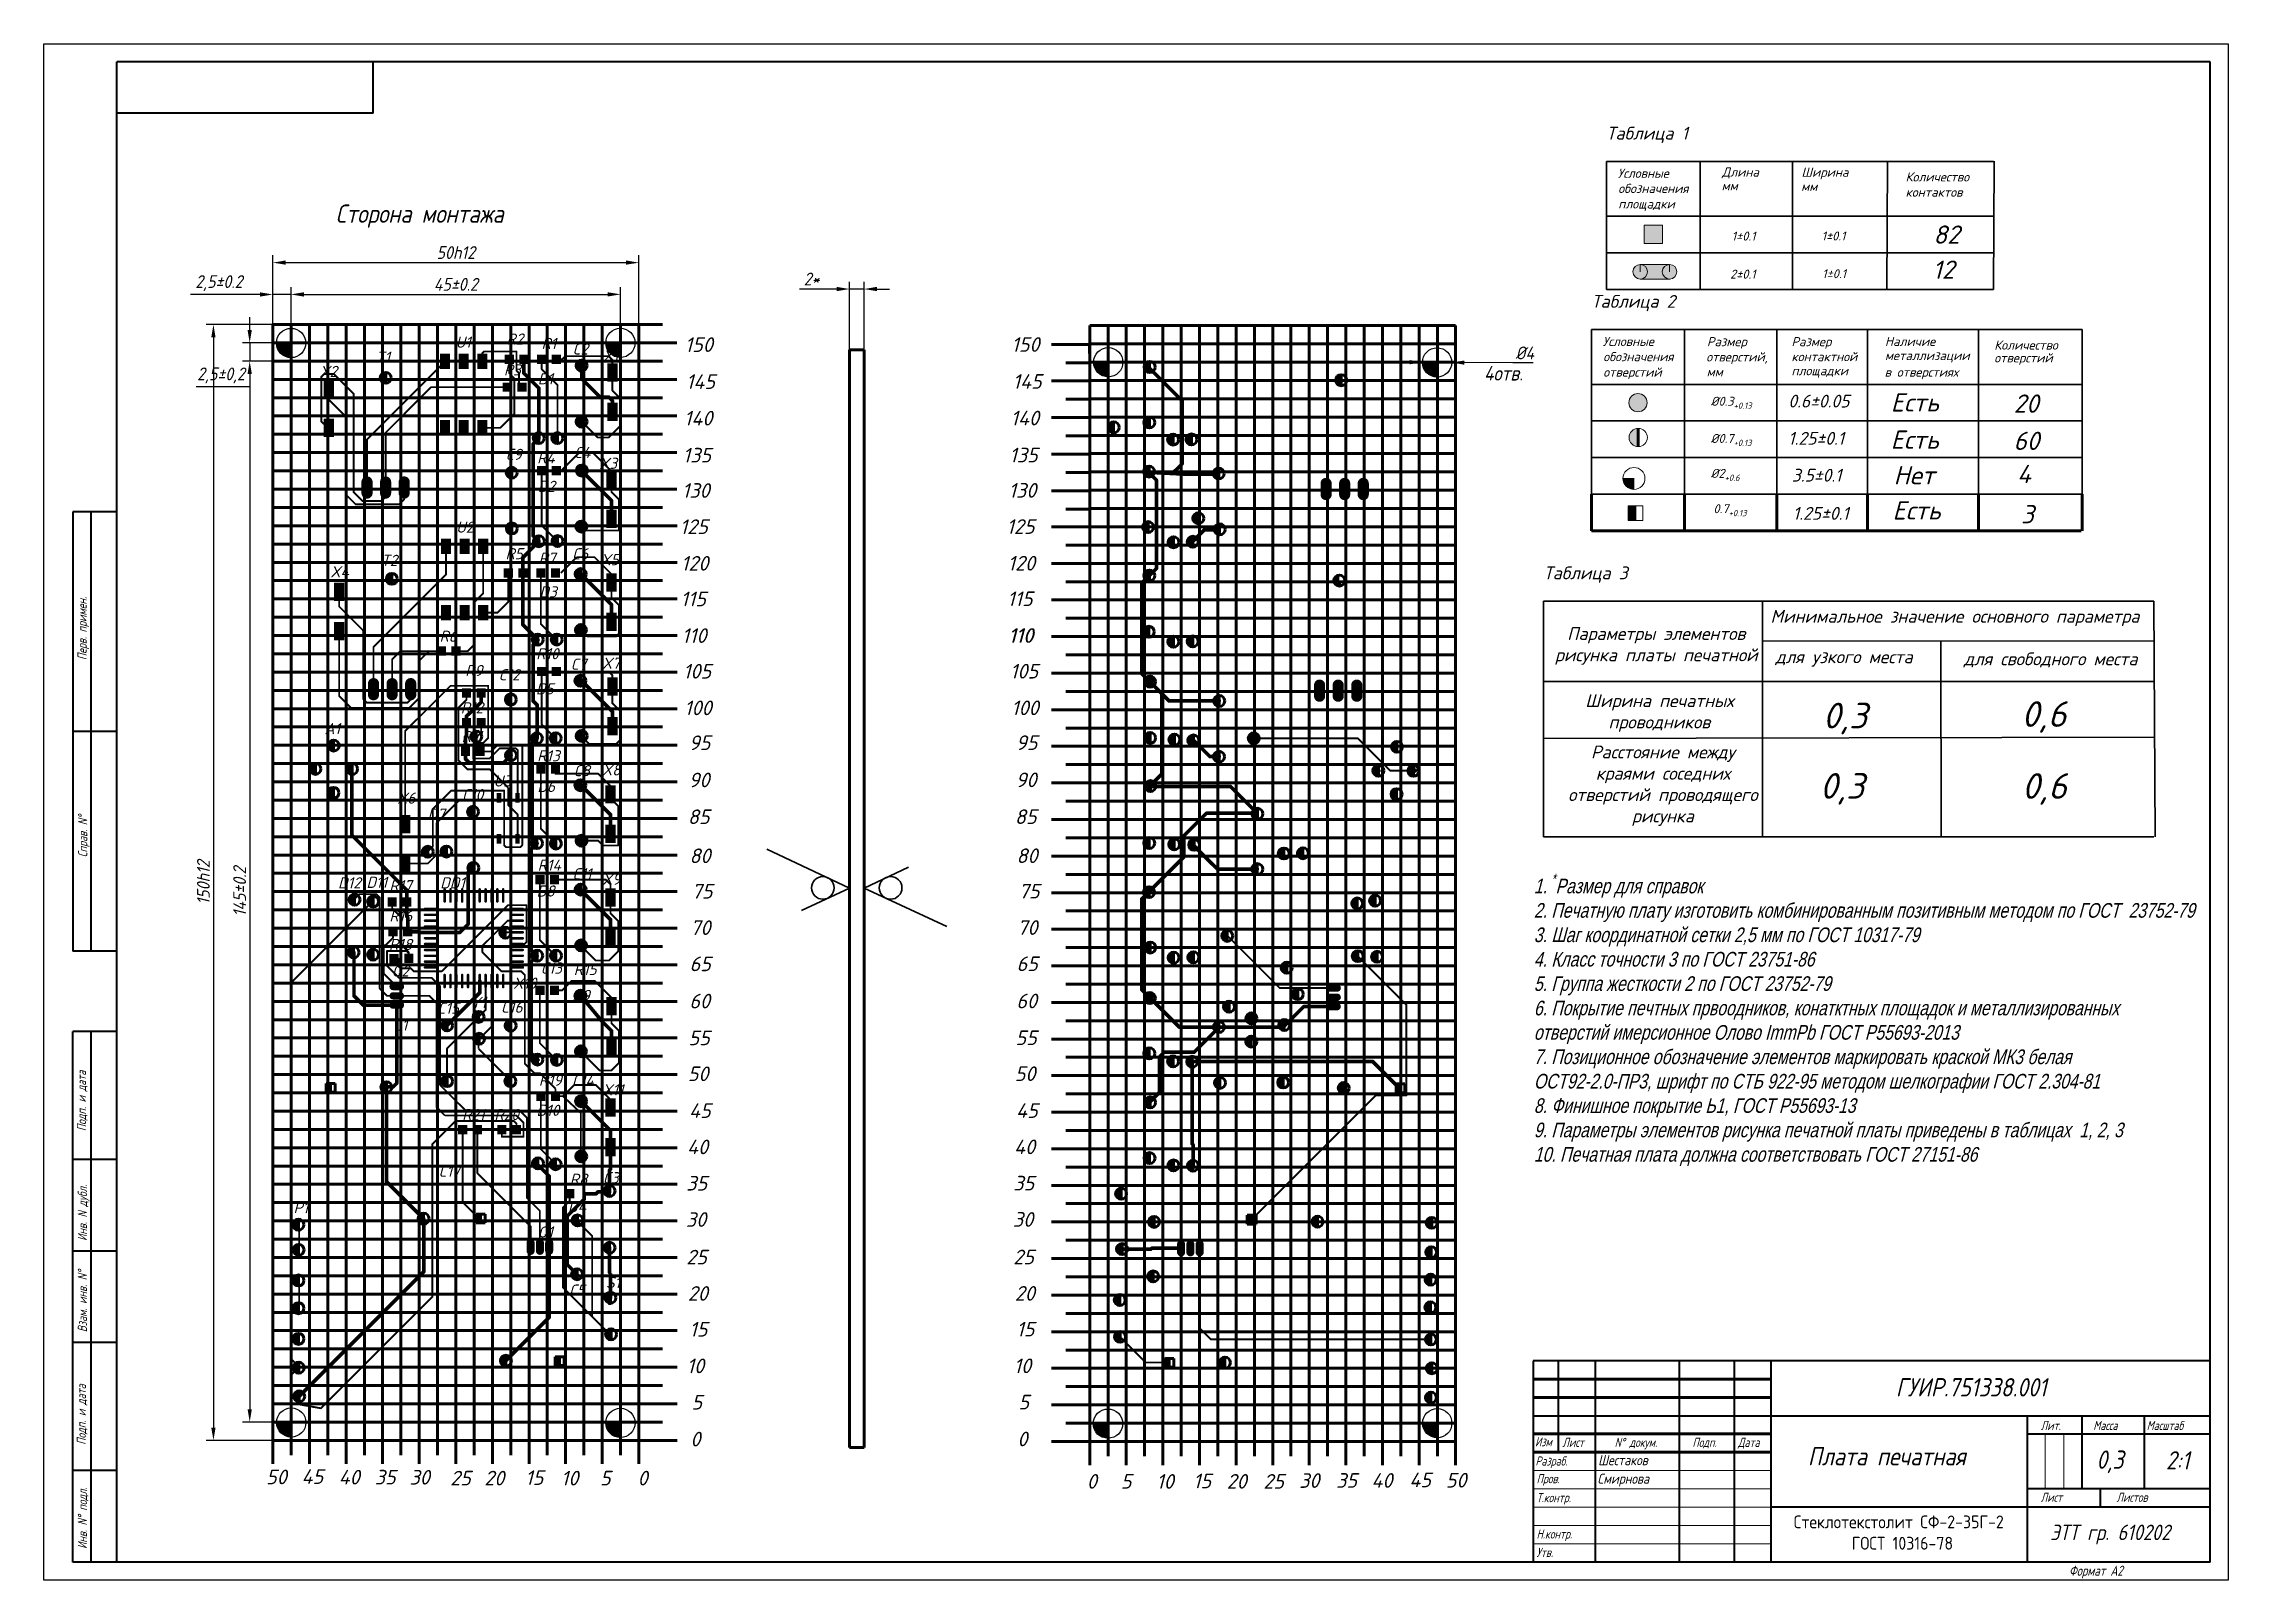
# Model space of a CAD drawing. Header units: millimetres. Extents: x 0 to 8800, y -367 to 2333.
# Drawn here: x 5671 to 6268, y 1450 to 1870 of the extents above; entities that cross this region are included whole.
import ezdxf

# ---------------------------------------------------------------- set-up
doc = ezdxf.new("R2010")
doc.units = ezdxf.units.MM
doc.header["$LTSCALE"] = 0.5
doc.layers.get('0').update_dxf_attribs({"lineweight": 60})
doc.layers.get('Defpoints').update_dxf_attribs({"color": 5})
for name, color, linetype in [('3-размеры', 6, 'Continuous'), ('BottomLayer', 5, 'Continuous'), ('KONTUR', 7, 'Continuous'), ('MultiLayer', 9, 'Continuous'), ('PDF _Текст', 7, 'Continuous'), ('TopLayer', 1, 'Continuous'), ('TopOverlay', 2, 'Continuous')]:
    doc.layers.add(name, color=color, linetype=linetype)
for name, color, linetype, lineweight in [('Основная', 7, 'Continuous', 40), ('Слой1', 7, 'Continuous', 60), ('текст', 7, 'Continuous', 30), ('Толстые', 7, 'Continuous', 30), ('тонкая', 7, 'Continuous', 20)]:
    doc.layers.add(name, color=color, linetype=linetype, lineweight=lineweight)
doc.styles.add('ESKD', font='standarteskd.shx', dxfattribs={"width": 0.8, "oblique": 15})
doc.styles.add('PDF ISOCPEUR Italic', font='isocpeui.ttf')
doc.styles.get("Standard").update_dxf_attribs({"font": 'isocpeui.ttf', "width": 0.9})
doc.styles.add('стиль1', font='romans.shx', dxfattribs={"width": 0.75, "oblique": 15, "height": 3.5})
doc.dimstyles.new('ISO-25', dxfattribs={"dimtxt": 3.5, "dimasz": 3.5, "dimexe": 2, "dimexo": 0, "dimgap": 1, "dimtad": 1, "dimtoh": 1, "dimdec": 0, "dimtxsty": 'Standard', "dimcen": 2.5, "dimadec": 0, "dimazin": 0, "dimtfac": 1, "dimtdec": 0, "dimtmove": 0, "dimatfit": 3, "dimldrblk": 'DOTSMALL', "dimfxl": 1, "dimarcsym": 0})

msp = doc.modelspace()

# ---------------------------------------------------------------- texts
at = {"attachment_point": 1}
for s, width, heights, insert, char_height in [('{\\fGOST type B|b0|i1|c204|p2;Сторона монтажа}', 68.69, [0], (5750.68, 1826.03), 5), ('{\\fGOST type B|b0|i1|c204|p2;4отв.}', 68.69, [0], (6064.5, 1781.92), 4), ('{\\fGOST type B|b0|i1|c204|p2;ГУИР.751338.001}', 68.69, [0], (6177.02, 1505.25), 5), ('{\\fGOST type B|b0|i1|c204|p2;Шестаков}', 68.69, [0], (6095.68, 1484.21), 2.7537), ('{\\fGOST type B|b0|i1|c204|p2;Плата печатная}', 68.69, [0], (6152.99, 1486.41), 5), ('{\\fGOST type B|b0|i1|c204|p2;0,3}', 14.9252, [0], (6231.84, 1485.48), 5), ('{\\fGOST type B|b0|i1|c204|p2;2\\fGOST type B|b0|i1|c0|p2;:\\fGOST type B|b0|i1|c204|p2;1}', 14.9252, [0], (6250.81, 1485.28), 5), ('{\\fGOST type B|b0|i1|c204|p2;Смирнова}', 68.69, [0], (6095.51, 1479.14), 2.7537), ('{\\fGOST type B|b0|i1|c204|p2;ЭТТ гр. 610202}', 52.8552, [6.5], (6219.19, 1465.21), 4.2398)]:
    msp.add_mtext_dynamic_manual_height_columns(s, width=width, gutter_width=50, heights=heights, dxfattribs=dict(at, insert=insert, char_height=char_height))
at = {"color": 0, "lineweight": 20, "insert": (6139.8, 1467.71), "char_height": 3.5, "width": 76.0381, "attachment_point": 1}
msp.add_mtext('\\pxqc;{\\fISOCPEUR|b0|i0|c204|p34;Стеклотекстолит СФ-2-35Г-2\\P ГОСТ 10316-78}', dxfattribs=at)
at = {"layer": 'MultiLayer', "color": 0, "lineweight": -2, "insert": (6078.1, 1643.12), "char_height": 4, "attachment_point": 1, "style": 'ESKD'}
msp.add_mtext_dynamic_manual_height_columns('\\A1;1. {\\H0.7x;\\S*^ ;}Размер для справок\\P2. Печатную плату изготовить комбинированным позитивным методом по ГОСТ  23752-79\\P3. Шаг координатной сетки 2,5 мм по ГОСТ 10317-79\\P4. Класс точности 3 по ГОСТ 23751-86\\P5. Группа жесткости 2 по ГОСТ 23752-79{\\A0; \\P6. Покрытие печтных првоодников, конатктных площадок и металлизированных отверстий имерсионное Олово ImmPb ГОСТ Р55693-2013\\P7. Позиционное обозначение элементов маркировать краской МК3 белая ОСТ92-2.0-ПР3, шрифт по СТБ 922-95 методом шелкографии ГОСТ 2.304-81\\P8. Финишное покрытие Ь1, ГОСТ Р55693-13\\P9. Параметры элементов рисунка печатной платы приведены в таблицах  1, 2, 3\\P10. Печатная плата должна соответствовать ГОСТ 27151-86}', width=173, gutter_width=50, heights=[0], dxfattribs=at)
at = {"layer": 'PDF _Текст', "color": 0, "attachment_point": 7, "style": 'PDF ISOCPEUR Italic'}
for s, insert, char_height in [('Таблица 1', (6097.93, 1842.83), 3.5), ('Условные', (6101.02, 1833.33), 2.5), ('Длина', (6129.5, 1833.14), 2.5), ('Ширина', (6151.24, 1832.94), 2.5), ('Количество', (6179.68, 1832.32), 2.5), ('обозначения', (6101.16, 1829.17), 2.5001), ('мм', (6129.41, 1829.9), 2.5), ('мм', (6151.15, 1829.7), 2.5), ('контактов', (6179.68, 1828.16), 2.5), ('площадки', (6101.16, 1824.26), 2.5), ('\\A1;1%%P0.1', (6132.16, 1816.17), 2.45), ('\\A1;1%%P0.1', (6156.73, 1816.21), 2.45), ('82', (6187.27, 1815.31), 5), ('12', (6187.08, 1805.72), 5), ('\\A1;2%%P0.1', (6131.73, 1805.77), 2.45), ('\\A1;1%%P0.1', (6156.89, 1805.9), 2.45), ('Таблица 2', (6093.85, 1796.86), 3.5), ('Условные', (6096.94, 1787.37), 2.5), ('обозначения', (6097.07, 1783.2), 2.5001), ('отверстий,', (6125.22, 1782.45), 2.5), ('Размер', (6125.41, 1786.62), 2.5), ('контактной', (6148.5, 1783.2), 2.5), ('Размер', (6148.5, 1786.62), 2.5), ('металлизации', (6174.05, 1782.83), 2.5001), ('Наличие', (6174.05, 1787.37), 2.5), ('отверстий', (6203.92, 1782.19), 2.5), ('Количество', (6203.92, 1786.36), 2.5), ('отверстий', (6097.07, 1778.29), 2.5), ('мм', (6125.32, 1779.04), 2.5), ('площадки', (6148.5, 1778.67), 2.5), ('в отверстиях', (6173.95, 1778.29), 2.5001), ('0.6±0.05', (6147.63, 1770.55), 3.5), ('Есть', (6175.62, 1769.45), 5), ('20', (6209.21, 1769.12), 5), ('\\A1;%%C0.7{\\H0.7x;\\S^ +0.13;}', (6126.43, 1760.03), 2.45), ('1.25±0.1', (6147.6, 1760.38), 3.5), ('Есть', (6175.6, 1759.27), 5), ('3.5±0.1', (6148.57, 1750.29), 3.5), ('Нет', (6176.41, 1749.55), 5), ('4', (6210.17, 1749.88), 5), ('\\A1;0.7{\\H0.7x;\\S^ +0.13;}', (6127.19, 1740.83), 2.45), ('1.25±0.1', (6148.87, 1739.87), 3.5), ('Есть', (6176.1, 1739.93), 5), ('3', (6211.23, 1738.89), 5), ('Таблица 3', (6080.76, 1722.64), 3.5), ('Минимальное значение основного параметра', (6142.77, 1710.78), 3.5001), ('для узкого места', (6144.11, 1699.7), 3.5001), ('для свободного места', (6195.59, 1699.53), 3.5001)]:
    msp.add_mtext(s, dxfattribs=dict(at, insert=insert, char_height=char_height))
at = {"layer": 'PDF _Текст', "char_height": 4, "width": 5.4121, "attachment_point": 7, "style": 'PDF ISOCPEUR Italic'}
for s, insert in [('150', (5846.08, 1785.73)), ('150', (5935.34, 1785.77)), ('145', (5846.41, 1775.63)), ('145', (5935.68, 1775.67)), ('140', (5845.86, 1765.63)), ('140', (5935.12, 1765.67)), ('135', (5845.52, 1755.52)), ('135', (5934.79, 1755.56)), ('130', (5845.31, 1745.86)), ('130', (5934.57, 1745.9)), ('125', (5844.72, 1735.97)), ('125', (5933.99, 1736.01)), ('120', (5845.05, 1725.96)), ('120', (5934.31, 1725.99)), ('115', (5844.93, 1716.22)), ('115', (5934.2, 1716.26)), ('110', (5845.26, 1706.2)), ('110', (5934.52, 1706.24)), ('110', (5934.62, 1706.23)), ('105', (5845.61, 1696.46)), ('105', (5934.97, 1696.48)), ('100', (5845.93, 1686.44)), ('100', (5935.3, 1686.46)), ('95', (5847.2, 1676.92)), ('95', (5936.57, 1676.95)), ('90', (5847.14, 1666.74)), ('90', (5936.5, 1666.77)), ('80', (5847.34, 1646.02)), ('80', (5936.71, 1646.04)), ('75', (5847.92, 1636.32)), ('75', (5937.29, 1636.35)), ('70', (5847.55, 1626.37)), ('70', (5936.91, 1626.4)), ('65', (5847.37, 1616.48)), ('65', (5936.73, 1616.51)), ('60', (5847.31, 1606.31)), ('60', (5936.67, 1606.33))]:
    msp.add_mtext(s, dxfattribs=dict(at, insert=insert))
at = {"layer": 'PDF _Текст', "color": 0, "attachment_point": 7, "style": 'PDF ISOCPEUR Italic'}
for s, insert, char_height, width in [('\\A1;%%C0.3{\\H0.7x;\\S^ +0.13;}', (6126.45, 1770.2), 2.45, 10.0805), ('60', (6209.18, 1758.94), 5, 10.1649), ('\\A1;%%C2{\\H0.7x;\\S^ +0.6;}', (6126.43, 1750.49), 2.45, 6.5908), ('\\pxqc;Параметры элементов \\Pрисунка платы печатной', (6084.23, 1700.23), 3.5001, 54.6394), ('\\pxqc;Ширина печатных проводников', (6085.85, 1681.88), 3.5001, 53.084), ('0,3', (6157.08, 1681.22), 7, 22.2309), ('0,6', (6211.36, 1681.63), 7, 22.2309), ('\\pxqc;Расстояние между краями соседних отверстий проводящего рисунка', (6086.81, 1656.19), 3.5001, 53.084), ('0,3', (6156.27, 1662), 7, 22.2309), ('0,6', (6211.49, 1661.97), 7, 22.2309)]:
    msp.add_mtext(s, dxfattribs=dict(at, insert=insert, char_height=char_height, width=width))
at = {"layer": 'PDF _Текст', "char_height": 4, "attachment_point": 7, "style": 'PDF ISOCPEUR Italic'}
for s, insert in [('85', (5846.9, 1656.69)), ('85', (5936.27, 1656.71)), ('55', (5847.07, 1596.25)), ('55', (5936.43, 1596.28)), ('50', (5846.88, 1586.43)), ('50', (5936.24, 1586.46)), ('45', (5847.24, 1576.37)), ('45', (5936.6, 1576.39)), ('40', (5846.69, 1566.44)), ('40', (5936.05, 1566.46)), ('35', (5846.46, 1556.52)), ('35', (5935.83, 1556.54)), ('30', (5846.36, 1546.6)), ('30', (5935.72, 1546.63)), ('25', (5846.47, 1536.33)), ('25', (5935.83, 1536.36)), ('20', (5846.9, 1526.4)), ('20', (5936.26, 1526.42)), ('15', (5847.33, 1516.61)), ('15', (5936.69, 1516.64)), ('10', (5846.6, 1506.59)), ('10', (5935.96, 1506.61)), ('5', (5847.89, 1496.67)), ('5', (5937.25, 1496.7)), ('0', (5847.61, 1486.59)), ('0', (5936.97, 1486.62)), ('50', (5731.65, 1476.24)), ('45', (5741.34, 1476.34)), ('40', (5751.49, 1476.19)), ('35', (5761.33, 1476.18)), ('30', (5770.84, 1476.15)), ('25', (5781.95, 1475.92)), ('20', (5791.27, 1475.93)), ('15', (5802.49, 1476.05)), ('10', (5812.24, 1475.92)), ('5', (5822.89, 1475.93)), ('0', (5833.18, 1475.93)), ('0', (5955.94, 1475.04)), ('5', (5965.22, 1475.04)), ('10', (5974.95, 1475.02)), ('15', (5984.99, 1475.15)), ('20', (5994.15, 1475.04)), ('25', (6004.16, 1475.03)), ('30', (6013.95, 1475.25)), ('35', (6024.05, 1475.28)), ('40', (6033.71, 1475.29)), ('45', (6044.06, 1475.44)), ('50', (6054.02, 1475.35))]:
    msp.add_mtext(s, dxfattribs=dict(at, insert=insert))
at = {"layer": 'TopOverlay'}
for s, p in [('T1', (5761.63, 1782.77)), ('U1', (5783.45, 1786.89)), ('R2', (5797.34, 1787.74)), ('R1', (5806.93, 1786.54)), ('C2', (5815.41, 1785.03)), ('X1', (5823.66, 1783.17)), ('X2', (5746.26, 1778.9)), ('R3', (5796.64, 1779.32)), ('D1', (5805.92, 1776.88)), ('C9', (5797.11, 1756.22)), ('R4', (5805.72, 1755.25)), ('C4', (5815.81, 1756.73)), ('X3', (5822.68, 1753.77)), ('D2', (5805.92, 1747.49)), ('U2', (5783.6, 1736.34)), ('R5', (5797.08, 1729.07)), ('C6', (5815.29, 1729.06)), ('X4', (5749.23, 1724.14)), ('T2', (5763.07, 1727.25)), ('R7', (5806.14, 1727.84)), ('X5', (5823.08, 1727.44)), ('D3', (5806.34, 1718.64)), ('R6', (5779.06, 1706.51)), ('R10', (5805.47, 1701.73)), ('C7', (5814.89, 1698.88)), ('X7', (5823.48, 1699.11)), ('R9', (5786.07, 1697.12)), ('C12', (5795.19, 1695.99)), ('R12', (5784.85, 1686.95)), ('D5', (5805.37, 1692.13)), ('A1', (5747.62, 1681.25)), ('R11', (5785.1, 1679.08)), ('R13', (5805.73, 1673.84)), ('C8', (5815.7, 1669.77)), ('X8', (5823.48, 1669.98)), ('C10', (5785.2, 1663.22)), ('U3', (5793.86, 1666.94)), ('D6', (5805.78, 1665.46)), ('X6', (5767.49, 1662.27)), ('D7', (5775.79, 1657.88)), ('D12', (5751.31, 1639.1)), ('D11', (5759.07, 1639.25)), ('DD1', (5779.22, 1639.11)), ('R14', (5805.88, 1643.95)), ('C11', (5815.37, 1641.59)), ('X9', (5823.51, 1640.1)), ('R17', (5765.32, 1638.32)), ('D8', (5805.59, 1636.87)), ('R16', (5765.34, 1630.05)), ('R18', (5765.23, 1622.27)), ('Q2', (5765.99, 1615.02)), ('C13', (5806.69, 1615.8)), ('R15', (5815.73, 1615.44)), ('X10', (5799.17, 1611.68)), ('C15', (5778.46, 1604.86)), ('Y1', (5787.55, 1606.44)), ('C16', (5795.82, 1605.12)), ('D9', (5815.27, 1608.33)), ('C1', (5766.56, 1600.25)), ('R19', (5806.18, 1585.14)), ('C14', (5815.23, 1585.07)), ('X11', (5823.55, 1582.55)), ('R21', (5785.24, 1575.75)), ('R20', (5794.04, 1575.75)), ('D10', (5805.55, 1576.93)), ('C17', (5778.79, 1560.27)), ('R8', (5814.64, 1558.09)), ('C3', (5823.7, 1558.5)), ('P1', (5739.15, 1550.32)), ('D4', (5814.16, 1550.64)), ('Q1', (5805.88, 1543.68)), ('С5', (5814.53, 1527.79)), ('S1', (5824.5, 1529.86))]:
    msp.add_text(s, height=3.048, dxfattribs=at).set_placement(p)
at = {"layer": 'текст', "style": 'стиль1', "oblique": 15, "width": 0.75}
for s, p in [('Перв. примен.', (5682.63, 1701.5)), ('Справ. N%%d', (5682.79, 1647.62)), ('Подп. и дата', (5682.46, 1572.76)), ('Инв. N дубл.', (5682.7, 1542.74)), ('Взам. инв. N%%d', (5682.7, 1517.81)), ('Подп. и дата', (5682.41, 1487.02)), ('Инв. N%%d подл.', (5682.7, 1458.56))]:
    msp.add_text(s, height=2.5, rotation=90, dxfattribs=at).set_placement(p)
for s, height, p in [('Лит.', 2.5, (6216.6, 1491.06)), ('Масса', 2.5, (6230.97, 1491.06)), ('Масштаб', 2.5, (6245.57, 1491.06)), ('Изм', 2.5, (6078.43, 1486.6)), ('Лист', 2.5, (6085.9, 1486.45)), ('N%%d докум. ', 2.5, (6100.19, 1486.45)), ('Подп.', 2.5, (6121.44, 1486.45)), ('Дата', 2.5, (6133.89, 1486.45)), ('Разраб.', 2.5, (6078.54, 1481.35)), ('Пров.', 2.5, (6078.84, 1476.52)), ('Т.контр.', 2.5, (6078.84, 1471.33)), ('Лист', 2.5, (6216.6, 1471.44)), ('Листов', 2.5, (6237.32, 1471.44)), ('Н.контр.', 2.5, (6078.84, 1461.4)), ('Утв.', 2.5, (6078.84, 1456.38)), ('Формат А2', 2.75, (6224.35, 1451.24))]:
    msp.add_text(s, height=height, dxfattribs=at).set_placement(p)

# ---------------------------------------------------------------- blocks, each defined once
blk = doc.blocks.new('*U61')
for p, q in [((-7.5, 3.22), (-7.5, -3.22)), ((-2.5, 3.22), (-2.5, -0.78)), ((2.5, 3.22), (2.5, -3.22)), ((7.5, 3.22), (7.5, -0.78))]:
    blk.add_line(p, q)
blk = doc.blocks.new('*U62')
at = {"color": 0, "linetype": 'ByBlock', "lineweight": -2, "transparency": 16777216}
for p in [(0, 0), (20, 0), (40, 0), (60, 0), (80, 0)]:
    blk.add_blockref('*U61', p, dxfattribs=at)
blk = doc.blocks.new('*U63')
blk.add_line((0, 1.97), (0, -1.97))
blk = doc.blocks.new('*U64')
at = {"color": 0, "linetype": 'ByBlock', "lineweight": -2, "transparency": 16777216}
for p in [(0, 0), (10, 0), (20, 0), (30, 0), (40, 0), (50, 0), (60, 0), (70, 0), (80, 0), (90, 0), (100, 0), (110, 0), (120, 0), (130, 0), (140, 0), (150, 0), (160, 0), (170, 0), (180, 0), (190, 0), (200, 0), (210, 0), (220, 0), (230, 0), (240, 0), (250, 0)]:
    blk.add_blockref('*U63', p, dxfattribs=at)
blk = doc.blocks.new('*U65')
blk.add_line((3.25, 0), (-3.25, 0))
blk = doc.blocks.new('*U66')
at = {"color": 0, "linetype": 'ByBlock', "lineweight": -2, "transparency": 16777216}
for p in [(0, 0), (0, -5), (0, -10), (0, -15), (0, -20), (0, -25), (0, -30), (0, -35), (0, -40), (0, -45), (0, -50), (0, -55), (0, -60), (0, -65), (0, -70), (0, -75), (0, -80), (0, -85), (0, -90), (0, -95), (0, -100), (0, -105), (0, -110), (0, -115), (0, -120), (0, -125), (0, -130), (0, -135), (0, -140), (0, -145), (0, -150), (0, -155), (0, -160), (0, -165), (0, -170), (0, -175), (0, -180), (0, -185), (0, -190), (0, -195), (0, -200), (0, -205), (0, -210), (0, -215), (0, -220), (0, -225), (0, -230), (0, -235), (0, -240), (0, -245), (0, -250)]:
    blk.add_blockref('*U65', p, dxfattribs=at)
blk = doc.blocks.new('*U57')
for p, q in [((-50, 5), (50, 5)), ((-50, 0), (50, 0)), ((50, -5), (-50, -5))]:
    blk.add_line(p, q)
blk = doc.blocks.new('*U58')
at = {"color": 0, "linetype": 'ByBlock', "lineweight": -2, "transparency": 16777216}
for p in [(0, 285), (0, 270), (0, 255), (0, 240), (0, 225), (0, 210), (0, 195), (0, 180), (0, 165), (0, 150), (0, 135), (0, 120), (0, 105), (0, 90), (0, 75), (0, 60), (0, 45), (0, 30), (0, 15), (0, 0)]:
    blk.add_blockref('*U57', p, dxfattribs=at)
blk = doc.blocks.new('*U59')
for p, q in [((-5, 152.5), (-5, 147.5)), ((0, -152.5), (0, 152.5)), ((5, -152.5), (5, 152.5)), ((-5, 147.5), (-5, -152.5))]:
    blk.add_line(p, q)
blk = doc.blocks.new('*U60')
at = {"color": 0, "linetype": 'ByBlock', "lineweight": -2, "transparency": 16777216}
for p in [(0, 0), (15, 0), (30, 0), (45, 0), (60, 0), (75, 0), (90, 0)]:
    blk.add_blockref('*U59', p, dxfattribs=at)
blk = doc.blocks.new('*D80')
at = {"layer": '3-размеры', "color": 0, "lineweight": -2, "transparency": 16777216}
for p, q in [((6044.15, 1782.94), (6040.65, 1782.97)), ((6047.65, 1782.91), (6055.65, 1782.85)), ((6072.32, 1782.72), (6059.15, 1782.82)), ((6077.95, 1782.72), (6072.32, 1782.72))]:
    blk.add_line(p, q, dxfattribs=at)
at = {"layer": '3-размеры', "color": 0, "transparency": 16777216}
for points in [[(6044.15, 1783.52), (6044.15, 1782.35), (6047.65, 1782.91)], [(6059.15, 1783.4), (6059.15, 1782.24), (6055.65, 1782.85)]]:
    blk.add_solid(points, dxfattribs=at)
at = {"layer": 'Defpoints', "color": 0, "transparency": 16777216}
for p in [(6047.65, 1782.91), (6055.65, 1782.85)]:
    blk.add_point(p, dxfattribs=at)
at = {"layer": '3-размеры', "color": 0, "transparency": 16777216, "insert": (6075.64, 1785.47), "char_height": 3.5, "width": 4.1667, "attachment_point": 5}
blk.add_mtext('%%C4', dxfattribs=at)
blk = doc.blocks.new('_DotSmall')
at = {"color": 0, "linetype": 'ByBlock', "const_width": 0.5}
blk.add_lwpolyline([(-0.0625, 0, 1), (0.0625, 0, 1)], format="xyb", close=True, dxfattribs=at)
blk = doc.blocks.new('*U69')
for p, q in [((-7.5, 3.22), (-7.5, -3.22)), ((-2.5, 3.22), (-2.5, -0.78)), ((2.5, 3.22), (2.5, -3.22)), ((7.5, 3.22), (7.5, -0.78))]:
    blk.add_line(p, q)
blk = doc.blocks.new('*U70')
at = {"color": 0, "linetype": 'ByBlock', "lineweight": -2, "transparency": 16777216}
for p in [(0, 0), (20, 0), (40, 0), (60, 0), (80, 0)]:
    blk.add_blockref('*U69', p, dxfattribs=at)
blk = doc.blocks.new('*U71')
blk.add_line((0, 1.97), (0, -1.97))
blk = doc.blocks.new('*U72')
at = {"color": 0, "linetype": 'ByBlock', "lineweight": -2, "transparency": 16777216}
for p in [(0, 0), (10, 0), (20, 0), (30, 0), (40, 0), (50, 0), (60, 0), (70, 0), (80, 0), (90, 0), (100, 0), (110, 0), (120, 0), (130, 0), (140, 0), (150, 0), (160, 0), (170, 0), (180, 0), (190, 0), (200, 0), (210, 0), (220, 0), (230, 0), (240, 0), (250, 0)]:
    blk.add_blockref('*U71', p, dxfattribs=at)
blk = doc.blocks.new('*U67')
blk.add_line((3.25, 0), (-3.25, 0))
blk = doc.blocks.new('*U68')
at = {"color": 0, "linetype": 'ByBlock', "lineweight": -2, "transparency": 16777216}
for p in [(0, 0), (0, -5), (0, -10), (0, -15), (0, -20), (0, -25), (0, -30), (0, -35), (0, -40), (0, -45), (0, -50), (0, -55), (0, -60), (0, -65), (0, -70), (0, -75), (0, -80), (0, -85), (0, -90), (0, -95), (0, -100), (0, -105), (0, -110), (0, -115), (0, -120), (0, -125), (0, -130), (0, -135), (0, -140), (0, -145), (0, -150), (0, -155), (0, -160), (0, -165), (0, -170), (0, -175), (0, -180), (0, -185), (0, -190), (0, -195), (0, -200), (0, -205), (0, -210), (0, -215), (0, -220), (0, -225), (0, -230), (0, -235), (0, -240), (0, -245), (0, -250)]:
    blk.add_blockref('*U67', p, dxfattribs=at)
blk = doc.blocks.new('*D81')
at = {"layer": '3-размеры', "color": 0, "lineweight": -2, "transparency": 16777216}
for p, q in [((5733.51, 1788.23), (5733.51, 1812.15)), ((5737.01, 1810.15), (5830.01, 1810.15)), ((5833.51, 1788.23), (5833.51, 1812.15))]:
    blk.add_line(p, q, dxfattribs=at)
at = {"layer": '3-размеры', "color": 0, "transparency": 16777216}
for points in [[(5737.01, 1810.74), (5737.01, 1809.57), (5733.51, 1810.15)], [(5830.01, 1810.74), (5830.01, 1809.57), (5833.51, 1810.15)]]:
    blk.add_solid(points, dxfattribs=at)
at = {"layer": 'Defpoints', "color": 0, "transparency": 16777216}
for p in [(5833.51, 1810.15), (5733.51, 1788.23), (5833.51, 1788.23)]:
    blk.add_point(p, dxfattribs=at)
at = {"layer": '3-размеры', "color": 0, "transparency": 16777216, "insert": (5783.51, 1812.9), "char_height": 3.5, "width": 3.75, "attachment_point": 5}
blk.add_mtext('50h12', dxfattribs=at)
blk = doc.blocks.new('*D77')
at = {"layer": '3-размеры', "color": 0, "lineweight": -2, "transparency": 16777216}
for p, q in [((5738.51, 1783.23), (5738.51, 1803.47)), ((5828.51, 1783.23), (5828.51, 1803.47)), ((5742.01, 1801.47), (5825.01, 1801.47))]:
    blk.add_line(p, q, dxfattribs=at)
at = {"layer": '3-размеры', "color": 0, "transparency": 16777216}
for points in [[(5742.01, 1802.05), (5742.01, 1800.89), (5738.51, 1801.47)], [(5825.01, 1802.05), (5825.01, 1800.89), (5828.51, 1801.47)]]:
    blk.add_solid(points, dxfattribs=at)
at = {"layer": 'Defpoints', "color": 0, "transparency": 16777216}
for p in [(5828.51, 1801.47), (5738.51, 1783.23), (5828.51, 1783.23)]:
    blk.add_point(p, dxfattribs=at)
at = {"layer": '3-размеры', "color": 0, "transparency": 16777216, "insert": (5783.51, 1804.22), "char_height": 3.5, "width": 4.1667, "attachment_point": 5}
blk.add_mtext('45%%P0.2', dxfattribs=at)
blk = doc.blocks.new('*D82')
at = {"layer": '3-размеры', "color": 0, "lineweight": -2, "transparency": 16777216}
for p, q in [((5733.51, 1783.23), (5733.51, 1803.45)), ((5738.51, 1783.23), (5738.51, 1803.45)), ((5730.01, 1801.45), (5711.02, 1801.45)), ((5738.51, 1801.45), (5733.51, 1801.45)), ((5742.01, 1801.45), (5745.51, 1801.45))]:
    blk.add_line(p, q, dxfattribs=at)
at = {"layer": '3-размеры', "color": 0, "transparency": 16777216}
for points in [[(5730.01, 1802.03), (5730.01, 1800.86), (5733.51, 1801.45)], [(5742.01, 1802.03), (5742.01, 1800.86), (5738.51, 1801.45)]]:
    blk.add_solid(points, dxfattribs=at)
at = {"layer": 'Defpoints', "color": 0, "transparency": 16777216}
for p in [(5733.51, 1801.45), (5733.51, 1783.23), (5738.51, 1783.23)]:
    blk.add_point(p, dxfattribs=at)
at = {"layer": '3-размеры', "color": 0, "transparency": 16777216, "insert": (5718.77, 1804.55), "char_height": 3.5, "attachment_point": 5}
blk.add_mtext('2,5%%P0.2', dxfattribs=at)
blk = doc.blocks.new('*D83')
at = {"layer": '3-размеры', "color": 0, "lineweight": -2, "transparency": 16777216}
for p, q in [((5733.51, 1793.23), (5715.27, 1793.23)), ((5717.27, 1789.73), (5717.27, 1491.73)), ((5733.51, 1488.23), (5715.27, 1488.23))]:
    blk.add_line(p, q, dxfattribs=at)
at = {"layer": '3-размеры', "color": 0, "transparency": 16777216}
for points in [[(5716.68, 1789.73), (5717.85, 1789.73), (5717.27, 1793.23)], [(5716.68, 1491.73), (5717.85, 1491.73), (5717.27, 1488.23)]]:
    blk.add_solid(points, dxfattribs=at)
at = {"layer": 'Defpoints', "color": 0, "transparency": 16777216}
for p in [(5733.51, 1793.23), (5717.27, 1488.23), (5733.51, 1488.23)]:
    blk.add_point(p, dxfattribs=at)
at = {"layer": '3-размеры', "color": 0, "transparency": 16777216, "insert": (5714.52, 1640.73), "char_height": 3.5, "attachment_point": 5, "rotation": 90}
blk.add_mtext('150h12', dxfattribs=at)
blk = doc.blocks.new('*D78')
at = {"layer": '3-размеры', "color": 0, "lineweight": -2, "transparency": 16777216}
for p, q in [((5738.51, 1783.23), (5725.18, 1783.23)), ((5727.18, 1779.73), (5727.18, 1496.76)), ((5738.52, 1493.26), (5725.18, 1493.26))]:
    blk.add_line(p, q, dxfattribs=at)
at = {"layer": '3-размеры', "color": 0, "transparency": 16777216}
for points in [[(5726.6, 1779.73), (5727.76, 1779.73), (5727.18, 1783.23)], [(5726.6, 1496.76), (5727.76, 1496.76), (5727.18, 1493.26)]]:
    blk.add_solid(points, dxfattribs=at)
at = {"layer": 'Defpoints', "color": 0, "transparency": 16777216}
for p in [(5738.51, 1783.23), (5727.18, 1493.26), (5738.52, 1493.26)]:
    blk.add_point(p, dxfattribs=at)
at = {"layer": '3-размеры', "color": 0, "transparency": 16777216, "insert": (5724.43, 1638.25), "char_height": 3.5, "attachment_point": 5, "rotation": 90}
blk.add_mtext('145%%P0.2', dxfattribs=at)
blk = doc.blocks.new('*U73')
for p, q in [((-5, 147.5), (-5, 152.5)), ((0.01, 147.5), (0, 152.5)), ((5, 152.5), (5, -152.5)), ((-5, 147.5), (-5, -152.5)), ((0.01, -152.5), (0.01, 147.5))]:
    blk.add_line(p, q)
blk = doc.blocks.new('*U74')
at = {"color": 0, "linetype": 'ByBlock', "lineweight": -2, "transparency": 16777216}
for p in [(0, 0), (15, 0), (30, 0), (45, 0), (60, 0), (75, 0), (90, 0)]:
    blk.add_blockref('*U73', p, dxfattribs=at)
blk = doc.blocks.new('*U75')
for p, q in [((50, 5), (-50, 5)), ((-50, 0), (50, 0)), ((-50, -5), (50, -5))]:
    blk.add_line(p, q)
blk = doc.blocks.new('*U76')
at = {"color": 0, "linetype": 'ByBlock', "lineweight": -2, "transparency": 16777216}
for p in [(0, 285), (0, 270), (0, 255), (0, 240), (0, 225), (0, 210), (0, 195), (0, 180), (0, 165), (0, 150), (0, 135), (0, 120), (0, 105), (0, 90), (0, 75), (0, 60), (0, 45), (0, 30), (0, 15), (0, 0)]:
    blk.add_blockref('*U75', p, dxfattribs=at)
blk = doc.blocks.new('*D84')
at = {"layer": '3-размеры', "color": 0, "lineweight": -2, "transparency": 16777216}
for p, q in [((5727.18, 1791.73), (5727.18, 1795.23)), ((5738.52, 1788.23), (5725.18, 1788.23)), ((5727.18, 1788.23), (5727.18, 1783.23)), ((5738.52, 1783.23), (5725.18, 1783.23)), ((5727.18, 1779.73), (5727.18, 1776.23)), ((5727.18, 1776.23), (5712.53, 1776.23))]:
    blk.add_line(p, q, dxfattribs=at)
at = {"layer": '3-размеры', "color": 0, "transparency": 16777216}
for points in [[(5726.6, 1791.73), (5727.76, 1791.73), (5727.18, 1788.23)], [(5726.6, 1779.73), (5727.76, 1779.73), (5727.18, 1783.23)]]:
    blk.add_solid(points, dxfattribs=at)
at = {"layer": 'Defpoints', "color": 0, "transparency": 16777216}
for p in [(5738.52, 1788.23), (5727.18, 1783.23), (5738.52, 1783.23)]:
    blk.add_point(p, dxfattribs=at)
at = {"layer": '3-размеры', "color": 0, "transparency": 16777216, "insert": (5719.35, 1779.33), "char_height": 3.5, "width": 5.4167, "attachment_point": 5}
blk.add_mtext('2,5%%P0,2', dxfattribs=at)
blk = doc.blocks.new('*D79')
at = {"layer": '3-размеры', "color": 0, "lineweight": -2, "transparency": 16777216}
for p, q in [((5891.06, 1786.3), (5891.06, 1804.93)), ((5895.06, 1786.3), (5895.06, 1804.93)), ((5887.56, 1802.93), (5877.43, 1802.93)), ((5895.06, 1802.93), (5891.06, 1802.93)), ((5898.56, 1802.93), (5902.06, 1802.93))]:
    blk.add_line(p, q, dxfattribs=at)
at = {"layer": '3-размеры', "color": 0, "transparency": 16777216}
for points in [[(5887.56, 1803.52), (5887.56, 1802.35), (5891.06, 1802.93)], [(5898.56, 1803.52), (5898.56, 1802.35), (5895.06, 1802.93)]]:
    blk.add_solid(points, dxfattribs=at)
at = {"layer": 'Defpoints', "color": 0, "transparency": 16777216}
for p in [(5891.06, 1802.93), (5891.06, 1786.3), (5895.06, 1786.3)]:
    blk.add_point(p, dxfattribs=at)
at = {"layer": '3-размеры', "color": 0, "transparency": 16777216, "insert": (5880.74, 1805.68), "char_height": 3.5, "attachment_point": 5}
blk.add_mtext('2*', dxfattribs=at)

# ---------------------------------------------------------------- dimensions: what is measured, and where the dimension line sits
at = {"layer": '3-размеры'}
for base, p1, p2, text, picture, middle in [((5833.51, 1810.15), (5733.51, 1788.23), (5833.51, 1788.23), '50h12', '*D81', (5783.51, 1810.15)), ((5828.51, 1801.47), (5738.51, 1783.23), (5828.51, 1783.23), '45%%P0.2', '*D77', (5783.51, 1801.47))]:
    dim = msp.add_linear_dim(base=base, p1=p1, p2=p2, text=text, dimstyle='ISO-25', dxfattribs=at)
    dim.commit()
    dim.dimension.update_dxf_attribs({"geometry": picture, "text_midpoint": middle, "dimtype": 160})
for base, p1, p2, text, picture, middle in [((5733.51, 1801.45), (5738.51, 1783.23), (5733.51, 1783.23), '2,<>%%P0.2', '*D82', (5718.77, 1804.55)), ((5891.06, 1802.93), (5895.06, 1786.3), (5891.06, 1786.3), '2*', '*D79', (5880.74, 1805.68))]:
    dim = msp.add_linear_dim(base=base, p1=p1, p2=p2, text=text, dimstyle='ISO-25', dxfattribs=at)
    dim.commit()
    dim.dimension.update_dxf_attribs({"geometry": picture, "text_midpoint": middle})
for base, p1, p2, text, picture, middle in [((5717.27, 1488.23), (5733.51, 1793.23), (5733.51, 1488.23), '150h12', '*D83', (5714.52, 1640.73)), ((5727.18, 1783.23), (5738.52, 1788.23), (5738.52, 1783.23), '2,5%%P0,2', '*D84', (5719.35, 1779.33)), ((5727.18, 1493.26), (5738.51, 1783.23), (5738.52, 1493.26), '145%%P0.2', '*D78', (5724.43, 1638.25))]:
    dim = msp.add_linear_dim(base=base, p1=p1, p2=p2, angle=90, text=text, dimstyle='ISO-25', dxfattribs=at)
    dim.commit()
    dim.dimension.update_dxf_attribs({"geometry": picture, "text_midpoint": middle})
dim = msp.add_diameter_dim_2p(p1=(6047.65, 1782.91), p2=(6055.65, 1782.85), text='%%C4', dimstyle='ISO-25', dxfattribs=at)
dim.commit()
dim.dimension.update_dxf_attribs({"geometry": '*D80', "text_midpoint": (6072.32, 1782.72), "dimtype": 163})

# ---------------------------------------------------------------- hatches: boundary and pattern name
h = msp.add_hatch(color=256)
h.dxf.hatch_style = 1
h.paths.add_polyline_path([(5764.34, 1780.16, 0.414214), (5762.84, 1778.66, 0.414214), (5764.34, 1777.16), (5764.34, 1778.66)])
h = msp.add_hatch(color=256)
h.dxf.hatch_style = 1
h.paths.add_polyline_path([(5817.88, 1783.5, 0.414214), (5816.38, 1782, 0.414214), (5817.88, 1780.5), (5817.88, 1782)])
h = msp.add_hatch(color=256)
h.dxf.hatch_style = 1
h.paths.add_polyline_path([(5973.11, 1783.12, 0.414214), (5971.61, 1781.62, 0.414214), (5973.11, 1780.12), (5973.11, 1781.62)])
h = msp.add_hatch(color=256)
h.dxf.hatch_style = 1
h.paths.add_polyline_path([(6025.46, 1779.51, 0.414214), (6023.96, 1778.01, 0.414214), (6025.46, 1776.51), (6025.46, 1778.01)])
h = msp.add_hatch(color=256)
h.dxf.hatch_style = 1
h.paths.add_polyline_path([(6109.06, 1771.87, 1), (6104.06, 1771.87, 1)])
h.paths.add_polyline_path([(6106.62, 1764.85, 0.414214), (6104.12, 1762.35, 0.414214), (6106.62, 1759.85)])
h = msp.add_hatch(color=256)
h.dxf.hatch_style = 1
h.paths.add_polyline_path([(5817.88, 1768.18, 0.414214), (5816.38, 1766.68, 0.414214), (5817.88, 1765.18), (5817.88, 1766.68)])
h = msp.add_hatch(color=256)
h.dxf.hatch_style = 1
h.paths.add_polyline_path([(5973.03, 1767.95, 0.414214), (5971.53, 1766.45, 0.414214), (5973.03, 1764.95), (5973.03, 1766.45)])
h = msp.add_hatch(color=256)
h.dxf.hatch_style = 1
h.paths.add_polyline_path([(5806.17, 1763.68, 0.414214), (5804.67, 1762.18, 0.414214), (5806.17, 1760.68), (5806.17, 1762.18)])
h = msp.add_hatch(color=256)
h.dxf.hatch_style = 1
h.paths.add_polyline_path([(5811.25, 1763.68, 0.414214), (5809.75, 1762.18, 0.414214), (5811.25, 1760.68), (5811.25, 1762.18)])
h = msp.add_hatch(color=256)
h.dxf.hatch_style = 1
h.paths.add_polyline_path([(5963.27, 1766.63, 0.414214), (5961.77, 1765.13, 0.414214), (5963.27, 1763.63), (5963.27, 1765.13)])
h = msp.add_hatch(color=256)
h.dxf.hatch_style = 1
h.paths.add_polyline_path([(5979.53, 1763.28, 0.414214), (5978.03, 1761.78, 0.414214), (5979.53, 1760.28), (5979.53, 1761.78)])
h = msp.add_hatch(color=256)
h.dxf.hatch_style = 1
h.paths.add_polyline_path([(5984.54, 1763.32, 0.414214), (5983.04, 1761.82, 0.414214), (5984.54, 1760.32), (5984.54, 1761.82)])
h = msp.add_hatch(color=256)
h.dxf.hatch_style = 1
h.paths.add_polyline_path([(5798.79, 1754.22, 0.414214), (5797.29, 1752.72, 0.414214), (5798.79, 1751.22), (5798.79, 1752.72)])
h = msp.add_hatch(color=256)
h.dxf.hatch_style = 1
h.paths.add_polyline_path([(5817.95, 1754.82, 0.414214), (5816.45, 1753.32, 0.414214), (5817.95, 1751.82), (5817.95, 1753.32)])
h = msp.add_hatch(color=256)
h.dxf.hatch_style = 1
h.paths.add_polyline_path([(5972.96, 1754.54, 0.414214), (5971.46, 1753.04, 0.414214), (5972.96, 1751.54), (5972.96, 1753.04)])
h = msp.add_hatch(color=256)
h.dxf.hatch_style = 1
h.paths.add_polyline_path([(5991.98, 1754.01, 0.414214), (5990.48, 1752.51, 0.414214), (5991.98, 1751.01), (5991.98, 1752.51)])
h = msp.add_hatch(color=256)
h.dxf.hatch_style = 1
h.paths.add_polyline_path([(6105.52, 1751.31), (6102.42, 1751.31, 0.414214), (6105.52, 1748.21)])
h = msp.add_hatch(color=256)
h.dxf.hatch_style = 1
h.paths.add_polyline_path([(5798.81, 1738.99, 0.414214), (5797.31, 1737.49, 0.414214), (5798.81, 1735.99), (5798.81, 1737.49)])
h = msp.add_hatch(color=256)
h.dxf.hatch_style = 1
h.paths.add_polyline_path([(5817.82, 1739.52, 0.414214), (5816.32, 1738.02, 0.414214), (5817.82, 1736.52), (5817.82, 1738.02)])
h = msp.add_hatch(color=256)
h.dxf.hatch_style = 1
h.paths.add_polyline_path([(5972.68, 1739.37, 0.414214), (5971.18, 1737.87, 0.414214), (5972.68, 1736.37), (5972.68, 1737.87)])
h = msp.add_hatch(color=256)
h.dxf.hatch_style = 1
h.paths.add_polyline_path([(5986.41, 1741.79, 0.414214), (5984.91, 1740.29, 0.414214), (5986.41, 1738.79), (5986.41, 1740.29)])
h = msp.add_hatch(color=256)
h.dxf.hatch_style = 1
h.paths.add_polyline_path([(5992.23, 1738.74, 0.414214), (5990.73, 1737.24, 0.414214), (5992.23, 1735.74), (5992.23, 1737.24)])
h = msp.add_hatch(color=256)
h.dxf.hatch_style = 1
h.paths.add_polyline_path([(5806.22, 1735.5, 0.414214), (5804.72, 1734, 0.414214), (5806.22, 1732.5), (5806.22, 1734)])
h = msp.add_hatch(color=256)
h.dxf.hatch_style = 1
h.paths.add_polyline_path([(5811.29, 1735.54, 0.414214), (5809.79, 1734.04, 0.414214), (5811.29, 1732.54), (5811.29, 1734.04)])
h = msp.add_hatch(color=256)
h.dxf.hatch_style = 1
h.paths.add_polyline_path([(5979.63, 1735.22, 0.414214), (5978.13, 1733.72, 0.414214), (5979.63, 1732.22), (5979.63, 1733.72)])
h = msp.add_hatch(color=256)
h.dxf.hatch_style = 1
h.paths.add_polyline_path([(5984.9, 1735.35, 0.414214), (5983.4, 1733.85, 0.414214), (5984.9, 1732.35), (5984.9, 1733.85)])
h = msp.add_hatch(color=256)
h.dxf.hatch_style = 1
h.paths.add_polyline_path([(5817.61, 1726.51, 0.414214), (5816.11, 1725.01, 0.414214), (5817.61, 1723.51), (5817.61, 1725.01)])
h = msp.add_hatch(color=256)
h.dxf.hatch_style = 1
h.paths.add_polyline_path([(5973.03, 1726.13, 0.414214), (5971.53, 1724.63, 0.414214), (5973.03, 1723.13), (5973.03, 1724.63)])
h = msp.add_hatch(color=256)
h.dxf.hatch_style = 1
h.paths.add_polyline_path([(5766.02, 1725.22, 0.414214), (5764.52, 1723.72, 0.414214), (5766.02, 1722.22), (5766.02, 1723.72)])
h = msp.add_hatch(color=256)
h.dxf.hatch_style = 1
h.paths.add_polyline_path([(6024.96, 1724.74, 0.414214), (6023.46, 1723.24, 0.414214), (6024.96, 1721.74), (6024.96, 1723.24)])
h = msp.add_hatch(color=256)
h.dxf.hatch_style = 1
h.paths.add_polyline_path([(5805.9, 1708.6, 0.414214), (5804.4, 1707.1, 0.414214), (5805.9, 1705.6), (5805.9, 1707.1)])
h = msp.add_hatch(color=256)
h.dxf.hatch_style = 1
h.paths.add_polyline_path([(5811.09, 1708.63, 0.414214), (5809.59, 1707.13, 0.414214), (5811.09, 1705.63), (5811.09, 1707.13)])
h = msp.add_hatch(color=256)
h.dxf.hatch_style = 1
h.paths.add_polyline_path([(5817.69, 1711.26, 0.414214), (5816.19, 1709.76, 0.414214), (5817.69, 1708.26), (5817.69, 1709.76)])
h = msp.add_hatch(color=256)
h.dxf.hatch_style = 1
h.paths.add_polyline_path([(5972.88, 1710.74, 0.414214), (5971.38, 1709.24, 0.414214), (5972.88, 1707.74), (5972.88, 1709.24)])
h = msp.add_hatch(color=256)
h.dxf.hatch_style = 1
h.paths.add_polyline_path([(5979.59, 1708.04, 0.414214), (5978.09, 1706.54, 0.414214), (5979.59, 1705.04), (5979.59, 1706.54)])
h = msp.add_hatch(color=256)
h.dxf.hatch_style = 1
h.paths.add_polyline_path([(5984.87, 1708.12, 0.414214), (5983.37, 1706.62, 0.414214), (5984.87, 1705.12), (5984.87, 1706.62)])
h = msp.add_hatch(color=256)
h.dxf.hatch_style = 1
h.paths.add_polyline_path([(5817.56, 1697.36, 0.414214), (5816.06, 1695.86, 0.414214), (5817.56, 1694.36), (5817.56, 1695.86)])
h = msp.add_hatch(color=256)
h.dxf.hatch_style = 1
h.paths.add_polyline_path([(5973.21, 1697.12, 0.414214), (5971.71, 1695.62, 0.414214), (5973.21, 1694.12), (5973.21, 1695.62)])
h = msp.add_hatch(color=256)
h.dxf.hatch_style = 1
h.paths.add_polyline_path([(5798.54, 1692.23, 0.414214), (5797.04, 1690.73, 0.414214), (5798.54, 1689.23), (5798.54, 1690.73)])
h = msp.add_hatch(color=256)
h.dxf.hatch_style = 1
h.paths.add_polyline_path([(5992.12, 1691.84, 0.414214), (5990.62, 1690.34, 0.414214), (5992.12, 1688.84), (5992.12, 1690.34)])
h = msp.add_hatch(color=256)
h.dxf.hatch_style = 1
h.paths.add_polyline_path([(5750.12, 1679.65, 0.414214), (5748.62, 1678.15, 0.414214), (5750.12, 1676.65), (5750.12, 1678.15)])
h = msp.add_hatch(color=256)
h.dxf.hatch_style = 1
h.paths.add_polyline_path([(5789.09, 1682.09, 0.414214), (5787.59, 1680.59, 0.414214), (5789.09, 1679.09), (5789.09, 1680.59)])
h = msp.add_hatch(color=256)
h.dxf.hatch_style = 1
h.paths.add_polyline_path([(5805.65, 1681.63, 0.414214), (5804.15, 1680.13, 0.414214), (5805.65, 1678.63), (5805.65, 1680.13)])
h = msp.add_hatch(color=256)
h.dxf.hatch_style = 1
h.paths.add_polyline_path([(5810.82, 1681.67, 0.414214), (5809.32, 1680.17, 0.414214), (5810.82, 1678.67), (5810.82, 1680.17)])
h = msp.add_hatch(color=256)
h.dxf.hatch_style = 1
h.paths.add_polyline_path([(5817.91, 1682.3, 0.414214), (5816.41, 1680.8, 0.414214), (5817.91, 1679.3), (5817.91, 1680.8)])
h = msp.add_hatch(color=256)
h.dxf.hatch_style = 1
h.paths.add_polyline_path([(5973.24, 1681.74, 0.414214), (5971.74, 1680.24, 0.414214), (5973.24, 1678.74), (5973.24, 1680.24)])
h = msp.add_hatch(color=256)
h.dxf.hatch_style = 1
h.paths.add_polyline_path([(5979.88, 1681.27, 0.414214), (5978.38, 1679.77, 0.414214), (5979.88, 1678.27), (5979.88, 1679.77)])
h = msp.add_hatch(color=256)
h.dxf.hatch_style = 1
h.paths.add_polyline_path([(5985.06, 1681.05, 0.414214), (5983.56, 1679.55, 0.414214), (5985.06, 1678.05), (5985.06, 1679.55)])
h = msp.add_hatch(color=256)
h.dxf.hatch_style = 1
h.paths.add_polyline_path([(6000.07, 1680.13, 1), (6003.07, 1680.13, 1)])
h = msp.add_hatch(color=256)
h.dxf.hatch_style = 1
h.paths.add_polyline_path([(6040.69, 1679.3, 0.414214), (6039.19, 1677.8, 0.414214), (6040.69, 1676.3), (6040.69, 1677.8)])
h = msp.add_hatch(color=256)
h.dxf.hatch_style = 1
h.paths.add_polyline_path([(5745.13, 1673.28, 0.414214), (5743.63, 1671.78, 0.414214), (5745.13, 1670.28), (5745.13, 1671.78)])
h = msp.add_hatch(color=256)
h.dxf.hatch_style = 1
h.paths.add_polyline_path([(5755.18, 1673.25, 0.414214), (5753.68, 1671.75, 0.414214), (5755.18, 1670.25), (5755.18, 1671.75)])
h = msp.add_hatch(color=256)
h.dxf.hatch_style = 1
h.paths.add_polyline_path([(5798.6, 1677, 0.414214), (5797.1, 1675.5, 0.414214), (5798.6, 1674), (5798.6, 1675.5)])
h = msp.add_hatch(color=256)
h.dxf.hatch_style = 1
h.paths.add_polyline_path([(5992.07, 1676.59, 0.414214), (5990.57, 1675.09, 0.414214), (5992.07, 1673.59), (5992.07, 1675.09)])
h = msp.add_hatch(color=256)
h.dxf.hatch_style = 1
h.paths.add_polyline_path([(6035.62, 1672.77, 0.414214), (6034.12, 1671.27, 0.414214), (6035.62, 1669.77), (6035.62, 1671.27)])
h = msp.add_hatch(color=256)
h.dxf.hatch_style = 1
h.paths.add_polyline_path([(6045.21, 1672.75, 0.414214), (6043.71, 1671.25, 0.414214), (6045.21, 1669.75), (6045.21, 1671.25)])
h = msp.add_hatch(color=256)
h.dxf.hatch_style = 1
h.paths.add_polyline_path([(5750.08, 1666.73, 0.414214), (5748.58, 1665.23, 0.414214), (5750.08, 1663.73), (5750.08, 1665.23)])
h = msp.add_hatch(color=256)
h.dxf.hatch_style = 1
h.paths.add_polyline_path([(5817.55, 1668.82, 0.414214), (5816.05, 1667.32, 0.414214), (5817.55, 1665.82), (5817.55, 1667.32)])
h = msp.add_hatch(color=256)
h.dxf.hatch_style = 1
h.paths.add_polyline_path([(5973.3, 1668.58, 0.414214), (5971.8, 1667.08, 0.414214), (5973.3, 1665.58), (5973.3, 1667.08)])
h = msp.add_hatch(color=256)
h.dxf.hatch_style = 1
h.paths.add_polyline_path([(6040.58, 1666.36, 0.414214), (6039.08, 1664.86, 0.414214), (6040.58, 1663.36), (6040.58, 1664.86)])
h = msp.add_hatch(color=256)
h.dxf.hatch_style = 1
h.paths.add_polyline_path([(5788.22, 1661.54, 0.414214), (5786.72, 1660.04, 0.414214), (5788.22, 1658.54), (5788.22, 1660.04)])
h = msp.add_hatch(color=256)
h.dxf.hatch_style = 1
h.paths.add_polyline_path([(6002.56, 1661, 0.414214), (6001.06, 1659.5, 0.414214), (6002.56, 1658), (6002.56, 1659.5)])
h = msp.add_hatch(color=256)
h.dxf.hatch_style = 1
h.paths.add_polyline_path([(5775.83, 1650.63, 0.414214), (5774.33, 1649.13, 0.414214), (5775.83, 1647.63), (5775.83, 1649.13)])
h = msp.add_hatch(color=256)
h.dxf.hatch_style = 1
h.paths.add_polyline_path([(5780.94, 1650.69, 0.414214), (5779.44, 1649.19, 0.414214), (5780.94, 1647.69), (5780.94, 1649.19)])
h = msp.add_hatch(color=256)
h.dxf.hatch_style = 1
h.paths.add_polyline_path([(5805.68, 1652.97, 0.414214), (5804.18, 1651.47, 0.414214), (5805.68, 1649.97), (5805.68, 1651.47)])
h = msp.add_hatch(color=256)
h.dxf.hatch_style = 1
h.paths.add_polyline_path([(5810.85, 1652.87, 0.414214), (5809.35, 1651.37, 0.414214), (5810.85, 1649.87), (5810.85, 1651.37)])
h = msp.add_hatch(color=256)
h.dxf.hatch_style = 1
h.paths.add_polyline_path([(5817.86, 1653.63, 0.414214), (5816.36, 1652.13, 0.414214), (5817.86, 1650.63), (5817.86, 1652.13)])
h = msp.add_hatch(color=256)
h.dxf.hatch_style = 1
h.paths.add_polyline_path([(5973, 1653, 0.414214), (5971.5, 1651.5, 0.414214), (5973, 1650), (5973, 1651.5)])
h = msp.add_hatch(color=256)
h.dxf.hatch_style = 1
h.paths.add_polyline_path([(5979.81, 1652.64, 0.414214), (5978.31, 1651.14, 0.414214), (5979.81, 1649.64), (5979.81, 1651.14)])
h = msp.add_hatch(color=256)
h.dxf.hatch_style = 1
h.paths.add_polyline_path([(5985.28, 1652.52, 0.414214), (5983.78, 1651.02, 0.414214), (5985.28, 1649.52), (5985.28, 1651.02)])
h = msp.add_hatch(color=256)
h.dxf.hatch_style = 1
h.paths.add_polyline_path([(6009.77, 1650.15, 0.414214), (6008.27, 1648.65, 0.414214), (6009.77, 1647.15), (6009.77, 1648.65)])
h = msp.add_hatch(color=256)
h.dxf.hatch_style = 1
h.paths.add_polyline_path([(6014.99, 1650.21, 0.414214), (6013.49, 1648.71, 0.414214), (6014.99, 1647.21), (6014.99, 1648.71)])
h = msp.add_hatch(color=256)
h.dxf.hatch_style = 1
h.paths.add_polyline_path([(5788.32, 1646.22, 0.414214), (5786.82, 1644.72, 0.414214), (5788.32, 1643.22)])
h = msp.add_hatch(color=256)
h.dxf.hatch_style = 1
h.paths.add_polyline_path([(6002.53, 1645.89, 0.414214), (6001.03, 1644.39, 0.414214), (6002.53, 1642.89), (6002.53, 1644.39)])
h = msp.add_hatch(color=256)
h.dxf.hatch_style = 1
h.paths.add_polyline_path([(5755.83, 1637.52, 0.414214), (5754.33, 1636.02, 0.414214), (5755.83, 1634.52), (5755.83, 1636.02)])
h = msp.add_hatch(color=256)
h.dxf.hatch_style = 1
h.paths.add_polyline_path([(5760.91, 1637.04, 0.414214), (5759.41, 1635.54, 0.414214), (5760.91, 1634.04), (5760.91, 1635.54)])
h = msp.add_hatch(color=256)
h.dxf.hatch_style = 1
h.paths.add_polyline_path([(5817.62, 1640.29, 0.414214), (5816.12, 1638.79, 0.414214), (5817.62, 1637.29), (5817.62, 1638.79)])
h = msp.add_hatch(color=256)
h.dxf.hatch_style = 1
h.paths.add_polyline_path([(5972.94, 1639.58, 0.414214), (5971.44, 1638.08, 0.414214), (5972.94, 1636.58), (5972.94, 1638.08)])
h = msp.add_hatch(color=256)
h.dxf.hatch_style = 1
h.paths.add_polyline_path([(6029.84, 1636.49, 0.414214), (6028.34, 1634.99, 0.414214), (6029.84, 1633.49), (6029.84, 1634.99)])
h = msp.add_hatch(color=256)
h.dxf.hatch_style = 1
h.paths.add_polyline_path([(6034.73, 1637.25, 0.414214), (6033.23, 1635.75, 0.414214), (6034.73, 1634.25), (6034.73, 1635.75)])
h = msp.add_hatch(color=256)
h.dxf.hatch_style = 1
h.paths.add_polyline_path([(5797.03, 1628.5, 0.414214), (5795.53, 1627, 0.414214), (5797.03, 1625.5), (5797.03, 1627)])
h = msp.add_hatch(color=256)
h.dxf.hatch_style = 1
h.paths.add_polyline_path([(5817.74, 1625.03, 0.414214), (5816.24, 1623.53, 0.414214), (5817.74, 1622.03), (5817.74, 1623.53)])
h = msp.add_hatch(color=256)
h.dxf.hatch_style = 1
h.paths.add_polyline_path([(5973.28, 1624.45, 0.414214), (5971.78, 1622.95, 0.414214), (5973.28, 1621.45), (5973.28, 1622.95)])
h = msp.add_hatch(color=256)
h.dxf.hatch_style = 1
h.paths.add_polyline_path([(5994.31, 1627.64, 0.414214), (5992.81, 1626.14, 0.414214), (5994.31, 1624.64), (5994.31, 1626.14)])
h = msp.add_hatch(color=256)
h.dxf.hatch_style = 1
h.paths.add_polyline_path([(5755.56, 1623.13, 0.414214), (5754.06, 1621.63, 0.414214), (5755.56, 1620.13), (5755.56, 1621.63)])
h = msp.add_hatch(color=256)
h.dxf.hatch_style = 1
h.paths.add_polyline_path([(5760.89, 1622.51, 0.414214), (5759.39, 1621.01, 0.414214), (5760.89, 1619.51), (5760.89, 1621.01)])
h = msp.add_hatch(color=256)
h.dxf.hatch_style = 1
h.paths.add_polyline_path([(5805.76, 1622.22, 0.414214), (5804.26, 1620.72, 0.414214), (5805.76, 1619.22), (5805.76, 1620.72)])
h = msp.add_hatch(color=256)
h.dxf.hatch_style = 1
h.paths.add_polyline_path([(5810.87, 1622.22, 0.414214), (5809.37, 1620.72, 0.414214), (5810.87, 1619.22), (5810.87, 1620.72)])
h = msp.add_hatch(color=256)
h.dxf.hatch_style = 1
h.paths.add_polyline_path([(5979.65, 1621.67, 0.414214), (5978.15, 1620.17, 0.414214), (5979.65, 1618.67), (5979.65, 1620.17)])
h = msp.add_hatch(color=256)
h.dxf.hatch_style = 1
h.paths.add_polyline_path([(5985.05, 1621.78, 0.414214), (5983.55, 1620.28, 0.414214), (5985.05, 1618.78), (5985.05, 1620.28)])
h = msp.add_hatch(color=256)
h.dxf.hatch_style = 1
h.paths.add_polyline_path([(6010.57, 1618.94, 0.414214), (6009.07, 1617.44, 0.414214), (6010.57, 1615.94), (6010.57, 1617.44)])
h = msp.add_hatch(color=256)
h.dxf.hatch_style = 1
h.paths.add_polyline_path([(6029.99, 1622.09, 0.414214), (6028.49, 1620.59, 0.414214), (6029.99, 1619.09), (6029.99, 1620.59)])
h = msp.add_hatch(color=256)
h.dxf.hatch_style = 1
h.paths.add_polyline_path([(6035.26, 1621.91, 0.414214), (6033.76, 1620.41, 0.414214), (6035.26, 1618.91), (6035.26, 1620.41)])
h = msp.add_hatch(color=256)
h.dxf.hatch_style = 1
h.paths.add_polyline_path([(5817.57, 1611.28, 0.414214), (5816.07, 1609.78, 0.414214), (5817.57, 1608.28), (5817.57, 1609.78)])
h = msp.add_hatch(color=256)
h.dxf.hatch_style = 1
h.paths.add_polyline_path([(5973.17, 1610.65, 0.414214), (5971.67, 1609.15, 0.414214), (5973.17, 1607.65), (5973.17, 1609.15)])
h = msp.add_hatch(color=256)
h.dxf.hatch_style = 1
h.paths.add_polyline_path([(5994.81, 1608.28, 0.414214), (5993.31, 1606.78, 0.414214), (5994.81, 1605.28), (5994.81, 1606.78)])
h = msp.add_hatch(color=256)
h.dxf.hatch_style = 1
h.paths.add_polyline_path([(6013.6, 1611.71, 0.414214), (6012.1, 1610.21, 0.414214), (6013.6, 1608.71), (6013.6, 1610.21)])
h = msp.add_hatch(color=256)
h.dxf.hatch_style = 1
h.paths.add_polyline_path([(5781.13, 1603.16, 0.414214), (5779.63, 1601.66, 0.414214), (5781.13, 1600.16), (5781.13, 1601.66)])
h = msp.add_hatch(color=256)
h.dxf.hatch_style = 1
h.paths.add_polyline_path([(5789.71, 1605.5, 0.414214), (5788.21, 1604, 0.414214), (5789.71, 1602.5), (5789.71, 1604)])
h = msp.add_hatch(color=256)
h.dxf.hatch_style = 1
h.paths.add_polyline_path([(5798.48, 1603.07, 0.414214), (5796.98, 1601.57, 0.414214), (5798.48, 1600.07), (5798.48, 1601.57)])
h = msp.add_hatch(color=256)
h.dxf.hatch_style = 1
h.paths.add_polyline_path([(5992.04, 1602.7, 0.414214), (5990.54, 1601.2, 0.414214), (5992.04, 1599.7), (5992.04, 1601.2)])
h = msp.add_hatch(color=256)
h.dxf.hatch_style = 1
h.paths.add_polyline_path([(6000.94, 1605.09, 0.414214), (5999.44, 1603.59, 0.414214), (6000.94, 1602.09), (6000.94, 1603.59)])
h = msp.add_hatch(color=256)
h.dxf.hatch_style = 1
h.paths.add_polyline_path([(6009.89, 1603.26, 0.414214), (6008.39, 1601.76, 0.414214), (6009.89, 1600.26), (6009.89, 1601.76)])
h = msp.add_hatch(color=256)
h.dxf.hatch_style = 1
h.paths.add_polyline_path([(5789.87, 1599.5, 0.414214), (5788.37, 1598, 0.414214), (5789.87, 1596.5), (5789.87, 1598)])
h = msp.add_hatch(color=256)
h.dxf.hatch_style = 1
h.paths.add_polyline_path([(5817.69, 1596.1, 0.414214), (5816.19, 1594.6, 0.414214), (5817.69, 1593.1), (5817.69, 1594.6)])
h = msp.add_hatch(color=256)
h.dxf.hatch_style = 1
h.paths.add_polyline_path([(5973.02, 1595.52, 0.414214), (5971.52, 1594.02, 0.414214), (5973.02, 1592.52), (5973.02, 1594.02)])
h = msp.add_hatch(color=256)
h.dxf.hatch_style = 1
h.paths.add_polyline_path([(6000.89, 1598.74, 0.414214), (5999.39, 1597.24, 0.414214), (6000.89, 1595.74), (6000.89, 1597.24)])
h = msp.add_hatch(color=256)
h.dxf.hatch_style = 1
h.paths.add_polyline_path([(5805.8, 1593.83, 0.414214), (5804.3, 1592.33, 0.414214), (5805.8, 1590.83), (5805.8, 1592.33)])
h = msp.add_hatch(color=256)
h.dxf.hatch_style = 1
h.paths.add_polyline_path([(5811.12, 1593.73, 0.414214), (5809.62, 1592.23, 0.414214), (5811.12, 1590.73), (5811.12, 1592.23)])
h = msp.add_hatch(color=256)
h.dxf.hatch_style = 1
h.paths.add_polyline_path([(5979.53, 1593.33, 0.414214), (5978.03, 1591.83, 0.414214), (5979.53, 1590.33), (5979.53, 1591.83)])
h = msp.add_hatch(color=256)
h.dxf.hatch_style = 1
h.paths.add_polyline_path([(5984.73, 1593.22, 0.414214), (5983.23, 1591.72, 0.414214), (5984.73, 1590.22), (5984.73, 1591.72)])
h = msp.add_hatch(color=256)
h.dxf.hatch_style = 1
h.paths.add_polyline_path([(5748.11, 1583.38), (5749.3, 1583.38), (5749.3, 1585.78), (5748.11, 1585.78)])
h = msp.add_hatch(color=256)
h.dxf.hatch_style = 1
h.paths.add_polyline_path([(5764.54, 1586.28, 0.414214), (5763.04, 1584.78, 0.414214), (5764.54, 1583.28), (5764.54, 1584.78)])
h = msp.add_hatch(color=256)
h.dxf.hatch_style = 1
h.paths.add_polyline_path([(5781.13, 1587.92, 0.414214), (5779.63, 1586.42, 0.414214), (5781.13, 1584.92), (5781.13, 1586.42)])
h = msp.add_hatch(color=256)
h.dxf.hatch_style = 1
h.paths.add_polyline_path([(5798.44, 1587.93, 0.414214), (5796.94, 1586.43, 0.414214), (5798.44, 1584.93), (5798.44, 1586.43)])
h = msp.add_hatch(color=256)
h.dxf.hatch_style = 1
h.paths.add_polyline_path([(5817.75, 1582.45, 0.414214), (5816.25, 1580.95, 0.414214), (5817.75, 1579.45), (5817.75, 1580.95)])
h = msp.add_hatch(color=256)
h.dxf.hatch_style = 1
h.paths.add_polyline_path([(5973.23, 1582.1, 0.414214), (5971.73, 1580.6, 0.414214), (5973.23, 1579.1), (5973.23, 1580.6)])
h = msp.add_hatch(color=256)
h.dxf.hatch_style = 1
h.paths.add_polyline_path([(5992.33, 1587.46, 0.414214), (5990.83, 1585.96, 0.414214), (5992.33, 1584.46), (5992.33, 1585.96)])
h = msp.add_hatch(color=256)
h.dxf.hatch_style = 1
h.paths.add_polyline_path([(6009.6, 1587.56, 0.414214), (6008.1, 1586.06, 0.414214), (6009.6, 1584.56), (6009.6, 1586.06)])
h = msp.add_hatch(color=256)
h.dxf.hatch_style = 1
h.paths.add_polyline_path([(6026.16, 1586.05, 0.414214), (6024.66, 1584.55, 0.414214), (6026.16, 1583.05), (6026.16, 1584.55)])
h = msp.add_hatch(color=256)
h.dxf.hatch_style = 1
h.paths.add_polyline_path([(6041.63, 1585.66), (6040.44, 1585.66), (6040.44, 1583.26), (6041.63, 1583.26)])
h = msp.add_hatch(color=256)
h.dxf.hatch_style = 1
h.paths.add_polyline_path([(5805.95, 1565.45, 0.414214), (5804.45, 1563.95, 0.414214), (5805.95, 1562.45), (5805.95, 1563.95)])
h = msp.add_hatch(color=256)
h.dxf.hatch_style = 1
h.paths.add_polyline_path([(5810.78, 1565.22, 0.414214), (5809.28, 1563.72, 0.414214), (5810.78, 1562.22), (5810.78, 1563.72)])
h = msp.add_hatch(color=256)
h.dxf.hatch_style = 1
h.paths.add_polyline_path([(5817.77, 1567.37, 0.414214), (5816.27, 1565.87, 0.414214), (5817.77, 1564.37), (5817.77, 1565.87)])
h = msp.add_hatch(color=256)
h.dxf.hatch_style = 1
h.paths.add_polyline_path([(5973.08, 1566.89, 0.414214), (5971.58, 1565.39, 0.414214), (5973.08, 1563.89), (5973.08, 1565.39)])
h = msp.add_hatch(color=256)
h.dxf.hatch_style = 1
h.paths.add_polyline_path([(5979.62, 1564.9, 0.414214), (5978.12, 1563.4, 0.414214), (5979.62, 1561.9), (5979.62, 1563.4)])
h = msp.add_hatch(color=256)
h.dxf.hatch_style = 1
h.paths.add_polyline_path([(5984.94, 1564.8, 0.414214), (5983.44, 1563.3, 0.414214), (5984.94, 1561.8), (5984.94, 1563.3)])
h = msp.add_hatch(color=256)
h.dxf.hatch_style = 1
h.paths.add_polyline_path([(5825.51, 1557.91, 0.414214), (5824.01, 1556.41, 0.414214), (5825.51, 1554.91), (5825.51, 1556.41)])
h = msp.add_hatch(color=256)
h.dxf.hatch_style = 1
h.paths.add_polyline_path([(5965.32, 1557.16, 0.414214), (5963.82, 1555.66, 0.414214), (5965.32, 1554.16), (5965.32, 1555.66)])
h = msp.add_hatch(color=256)
h.dxf.hatch_style = 1
h.paths.add_polyline_path([(5740.48, 1548.69, 0.414214), (5738.98, 1547.19, 0.414214), (5740.48, 1545.69), (5740.48, 1547.19)])
h = msp.add_hatch(color=256)
h.dxf.hatch_style = 1
h.paths.add_polyline_path([(5774.7, 1550.34, 0.414214), (5773.2, 1548.84, 0.414214), (5774.7, 1547.34), (5774.7, 1548.84)])
h = msp.add_hatch(color=256)
h.dxf.hatch_style = 1
h.paths.add_polyline_path([(5789.08, 1547.71), (5790.27, 1547.71), (5790.27, 1550.11), (5789.08, 1550.11)])
h = msp.add_hatch(color=256)
h.dxf.hatch_style = 1
h.paths.add_polyline_path([(5816.77, 1549.86, 0.414214), (5815.27, 1548.36, 0.414214), (5816.77, 1546.86), (5816.77, 1548.36)])
h = msp.add_hatch(color=256)
h.dxf.hatch_style = 1
h.paths.add_polyline_path([(5974.33, 1549.47, 0.414214), (5972.83, 1547.97, 0.414214), (5974.33, 1546.47), (5974.33, 1547.97)])
h = msp.add_hatch(color=256)
h.dxf.hatch_style = 1
h.paths.add_polyline_path([(6000.99, 1549.78), (5999.8, 1549.78), (5999.8, 1547.38), (6000.99, 1547.38)])
h = msp.add_hatch(color=256)
h.dxf.hatch_style = 1
h.paths.add_polyline_path([(6018.98, 1549.52, 0.414214), (6017.48, 1548.02, 0.414214), (6018.98, 1546.52), (6018.98, 1548.02)])
h = msp.add_hatch(color=256)
h.dxf.hatch_style = 1
h.paths.add_polyline_path([(6050.19, 1549.2, 0.414214), (6048.69, 1547.7, 0.414214), (6050.19, 1546.2), (6050.19, 1547.7)])
h = msp.add_hatch(color=256)
h.dxf.hatch_style = 1
h.paths.add_polyline_path([(5740.53, 1541.82, 0.414214), (5739.03, 1540.32, 0.414214), (5740.53, 1538.82), (5740.53, 1540.32)])
h = msp.add_hatch(color=256)
h.dxf.hatch_style = 1
h.paths.add_polyline_path([(5825.53, 1542.38, 0.414214), (5824.03, 1540.88, 0.414214), (5825.53, 1539.38), (5825.53, 1540.88)])
h = msp.add_hatch(color=256)
h.dxf.hatch_style = 1
h.paths.add_polyline_path([(5965.57, 1542.02, 0.414214), (5964.07, 1540.52, 0.414214), (5965.57, 1539.02), (5965.57, 1540.52)])
h = msp.add_hatch(color=256)
h.dxf.hatch_style = 1
h.paths.add_polyline_path([(6050.06, 1541.18, 0.414214), (6048.56, 1539.68, 0.414214), (6050.06, 1538.18), (6050.06, 1539.68)])
h = msp.add_hatch(color=256)
h.dxf.hatch_style = 1
h.paths.add_polyline_path([(5816.65, 1535.14, 0.414214), (5815.15, 1533.64, 0.414214), (5816.65, 1532.14), (5816.65, 1533.64)])
h = msp.add_hatch(color=256)
h.dxf.hatch_style = 1
h.paths.add_polyline_path([(5974.06, 1534.56, 0.414214), (5972.56, 1533.06, 0.414214), (5974.06, 1531.56), (5974.06, 1533.06)])
h = msp.add_hatch(color=256)
h.dxf.hatch_style = 1
h.paths.add_polyline_path([(5740.51, 1533.45, 0.414214), (5739.01, 1531.95, 0.414214), (5740.51, 1530.45), (5740.51, 1531.95)])
h = msp.add_hatch(color=256)
h.dxf.hatch_style = 1
h.paths.add_polyline_path([(5825.77, 1528.73, 0.414214), (5824.27, 1527.23, 0.414214), (5825.77, 1525.73), (5825.77, 1527.23)])
h = msp.add_hatch(color=256)
h.dxf.hatch_style = 1
h.paths.add_polyline_path([(6049.92, 1533.67, 0.414214), (6048.42, 1532.17, 0.414214), (6049.92, 1530.67), (6049.92, 1532.17)])
h = msp.add_hatch(color=256)
h.dxf.hatch_style = 1
h.paths.add_polyline_path([(5740.51, 1525.87, 0.414214), (5739.01, 1524.37, 0.414214), (5740.51, 1522.87), (5740.51, 1524.37)])
h = msp.add_hatch(color=256)
h.dxf.hatch_style = 1
h.paths.add_polyline_path([(5964.96, 1528.1, 0.414214), (5963.46, 1526.6, 0.414214), (5964.96, 1525.1), (5964.96, 1526.6)])
h = msp.add_hatch(color=256)
h.dxf.hatch_style = 1
h.paths.add_polyline_path([(6049.85, 1526.1, 0.414214), (6048.35, 1524.6, 0.414214), (6049.85, 1523.1), (6049.85, 1524.6)])
h = msp.add_hatch(color=256)
h.dxf.hatch_style = 1
h.paths.add_polyline_path([(5740.51, 1517.49, 0.414214), (5739.01, 1515.99, 0.414214), (5740.51, 1514.49), (5740.51, 1515.99)])
h = msp.add_hatch(color=256)
h.dxf.hatch_style = 1
h.paths.add_polyline_path([(5825.94, 1518.73, 0.414214), (5824.44, 1517.23, 0.414214), (5825.94, 1515.73), (5825.94, 1517.23)])
h = msp.add_hatch(color=256)
h.dxf.hatch_style = 1
h.paths.add_polyline_path([(5965.01, 1518.04, 0.414214), (5963.51, 1516.54, 0.414214), (5965.01, 1515.04), (5965.01, 1516.54)])
h = msp.add_hatch(color=256)
h.dxf.hatch_style = 1
h.paths.add_polyline_path([(6049.97, 1517.31, 0.414214), (6048.47, 1515.81, 0.414214), (6049.97, 1514.31), (6049.97, 1515.81)])
h = msp.add_hatch(color=256)
h.dxf.hatch_style = 1
h.paths.add_polyline_path([(5797.18, 1511.51, 0.414214), (5795.68, 1510.01, 0.414214), (5797.18, 1508.51), (5797.18, 1510.01)])
h = msp.add_hatch(color=256)
h.dxf.hatch_style = 1
h.paths.add_polyline_path([(5810.69, 1508.7), (5811.88, 1508.7), (5811.88, 1511.1), (5810.69, 1511.1)])
h = msp.add_hatch(color=256)
h.dxf.hatch_style = 1
h.paths.add_polyline_path([(5978.49, 1510.61), (5977.3, 1510.61), (5977.3, 1508.21), (5978.49, 1508.21)])
h = msp.add_hatch(color=256)
h.dxf.hatch_style = 1
h.paths.add_polyline_path([(5993.68, 1510.99, 0.414214), (5992.18, 1509.49, 0.414214), (5993.68, 1507.99), (5993.68, 1509.49)])
h = msp.add_hatch(color=256)
h.dxf.hatch_style = 1
h.paths.add_polyline_path([(5740.57, 1509.6, 0.414214), (5739.07, 1508.1, 0.414214), (5740.57, 1506.6), (5740.57, 1508.1)])
h = msp.add_hatch(color=256)
h.dxf.hatch_style = 1
h.paths.add_polyline_path([(6050.22, 1509.45, 0.414214), (6048.72, 1507.95, 0.414214), (6050.22, 1506.45), (6050.22, 1507.95)])
h = msp.add_hatch(color=256)
h.dxf.hatch_style = 1
h.paths.add_polyline_path([(5740.7, 1501.77, 0.414214), (5739.2, 1500.27, 0.414214), (5740.7, 1498.77), (5740.7, 1500.27)])
h = msp.add_hatch(color=256)
h.dxf.hatch_style = 1
h.paths.add_polyline_path([(6049.98, 1501.44, 0.414214), (6048.48, 1499.94, 0.414214), (6049.98, 1498.44), (6049.98, 1499.94)])
at = {"layer": 'BottomLayer'}
h = msp.add_hatch(color=256, dxfattribs=at)
h.dxf.hatch_style = 1
edge = h.paths.add_edge_path()
edge.add_line((5738.49, 1788.18), (5734.49, 1788.18))
edge.add_arc((5738.52, 1788.2), 4.03, 180.37805, 269.62195)
edge.add_line((5738.49, 1784.18), (5738.49, 1788.18))
h = msp.add_hatch(color=256, dxfattribs=at)
h.dxf.hatch_style = 1
edge = h.paths.add_edge_path()
edge.add_line((5828.47, 1788.22), (5824.47, 1788.22))
edge.add_arc((5828.49, 1788.25), 4.03, 180.37805, 269.62195)
edge.add_line((5828.47, 1784.22), (5828.47, 1788.22))
h = msp.add_hatch(color=256, dxfattribs=at)
h.dxf.hatch_style = 1
edge = h.paths.add_edge_path()
edge.add_line((5961.81, 1782.93), (5957.81, 1782.93))
edge.add_arc((5961.84, 1782.95), 4.03, 180.37805, 269.62195)
edge.add_line((5961.81, 1778.93), (5961.81, 1782.93))
h = msp.add_hatch(color=256, dxfattribs=at)
h.dxf.hatch_style = 1
edge = h.paths.add_edge_path()
edge.add_line((6051.65, 1782.88), (6047.65, 1782.88))
edge.add_arc((6051.68, 1782.91), 4.03, 180.37805, 269.62195)
edge.add_line((6051.65, 1778.88), (6051.65, 1782.88))
h = msp.add_hatch(color=256, dxfattribs=at)
h.dxf.hatch_style = 1
edge = h.paths.add_edge_path()
edge.add_line((5738.52, 1493.13), (5734.52, 1493.13))
edge.add_arc((5738.55, 1493.16), 4.03, 180.37805, 269.62195)
edge.add_line((5738.52, 1489.13), (5738.52, 1493.13))
h = msp.add_hatch(color=256, dxfattribs=at)
h.dxf.hatch_style = 1
edge = h.paths.add_edge_path()
edge.add_line((5828.49, 1493.02), (5824.49, 1493.02))
edge.add_arc((5828.52, 1493.04), 4.03, 180.37805, 269.62195)
edge.add_line((5828.49, 1489.02), (5828.49, 1493.02))
h = msp.add_hatch(color=256, dxfattribs=at)
h.dxf.hatch_style = 1
edge = h.paths.add_edge_path()
edge.add_line((5961.73, 1492.81), (5957.73, 1492.81))
edge.add_arc((5961.75, 1492.84), 4.03, 180.37805, 269.62195)
edge.add_line((5961.73, 1488.81), (5961.73, 1492.81))
h = msp.add_hatch(color=256, dxfattribs=at)
h.dxf.hatch_style = 1
edge = h.paths.add_edge_path()
edge.add_line((6051.72, 1492.94), (6047.72, 1492.94))
edge.add_arc((6051.75, 1492.97), 4.03, 180.37805, 269.62195)
edge.add_line((6051.72, 1488.94), (6051.72, 1492.94))
at = {"layer": 'PDF _Текст'}
h = msp.add_hatch(color=256, dxfattribs=at)
h.dxf.hatch_style = 1
h.paths.add_polyline_path([(6113.18, 1807.64, -0.414214), (6115.18, 1809.64), (6114.18, 1809.64), (6107.18, 1809.64, -0.414214), (6109.18, 1807.64, -0.406344), (6107.23, 1805.64), (6115.13, 1805.64, -0.406344)])
h.paths.add_polyline_path([(6113.18, 1807.64, 0.406344), (6115.13, 1805.64), (6115.23, 1805.64, 0.406344), (6117.18, 1807.64, 1)])
h.paths.add_polyline_path([(6109.18, 1807.64, 1), (6105.18, 1807.64, 0.406344), (6107.13, 1805.64), (6107.23, 1805.64, 0.406344)])
h.paths.add_polyline_path([(6113.22, 1820.42), (6109.22, 1820.42), (6108.22, 1820.42), (6108.22, 1815.42), (6113.22, 1815.42)])
h = msp.add_hatch(color=256, dxfattribs=at)
h.dxf.hatch_style = 1
h.paths.add_polyline_path([(6105.93, 1739.67), (6105.93, 1743.67), (6103.87, 1743.67), (6103.87, 1739.67)])

# ---------------------------------------------------------------- linework, layer by layer
for p, q in [((5833.51, 1793.23), (5733.51, 1793.23)), ((5738.51, 1793.23), (5743.51, 1793.23)), ((5833.51, 1788.23), (5833.51, 1793.23)), ((5833.51, 1793.23), (5840.01, 1793.23)), ((5956.73, 1792.94), (6056.73, 1792.94)), ((6056.73, 1787.94), (6056.73, 1792.94)), ((5733.51, 1488.23), (5733.51, 1788.23)), ((5833.51, 1788.23), (5733.51, 1788.23)), ((5833.51, 1788.23), (5833.51, 1785.73)), ((5833.51, 1788.23), (5843.94, 1788.23)), ((5833.51, 1488.23), (5833.51, 1788.23)), ((5833.51, 1785.73), (5833.51, 1488.23)), ((5891.06, 1767.61), (5891.06, 1786.3)), ((5891.06, 1786.3), (5895.06, 1786.3)), ((5895.06, 1767.61), (5895.06, 1786.3)), ((5956.71, 1787.8), (5946.28, 1787.8)), ((5956.71, 1787.8), (5956.71, 1785.3)), ((5956.73, 1787.94), (6056.73, 1787.94)), ((6056.73, 1787.94), (6056.73, 1487.94)), ((5833.51, 1783.23), (5840.01, 1783.23)), ((5956.71, 1782.8), (5950.21, 1782.8)), ((5833.51, 1778.23), (5843.94, 1778.23)), ((5833.51, 1773.23), (5840.01, 1773.23)), ((5956.71, 1777.8), (5946.28, 1777.8)), ((5833.51, 1768.23), (5843.94, 1768.23)), ((5895.06, 1517.83), (5895.06, 1767.61)), ((5956.71, 1767.8), (5946.28, 1767.8)), ((5956.71, 1772.8), (5950.21, 1772.8)), ((5833.51, 1763.23), (5840.01, 1763.23)), ((5956.71, 1762.8), (5950.21, 1762.8)), ((6106.62, 1764.85), (6106.62, 1759.85)), ((5833.51, 1758.23), (5843.94, 1758.23)), ((5956.71, 1757.8), (5946.28, 1757.8)), ((5833.51, 1753.23), (5840.01, 1753.23)), ((5956.71, 1752.8), (5950.21, 1752.8)), ((5833.51, 1748.23), (5843.94, 1748.23)), ((5956.71, 1747.8), (5946.28, 1747.8)), ((6093.85, 1746.85), (6093.85, 1736.85)), ((6119.27, 1746.85), (6119.27, 1736.85)), ((6144.48, 1746.85), (6144.48, 1736.85)), ((6169.26, 1746.85), (6169.26, 1736.85)), ((6199.59, 1746.85), (6199.59, 1736.85)), ((6227.9, 1736.85), (6227.9, 1746.85)), ((5833.51, 1743.23), (5840.01, 1743.23)), ((5956.71, 1742.8), (5950.21, 1742.8)), ((6093.85, 1736.85), (6227.68, 1736.85)), ((5733.41, 1522.39), (5733.41, 1522.39)), ((5891.06, 1517.83), (5891.06, 1486.3)), ((5895.06, 1517.83), (5895.06, 1486.3)), ((6142.88, 1504.99), (6077.88, 1504.99)), ((6142.88, 1499.99), (6077.88, 1499.99)), ((5733.51, 1488.23), (5733.51, 1493.23)), ((5833.51, 1493.23), (5833.51, 1498.23)), ((5736.01, 1488.23), (5733.51, 1488.23)), ((5733.51, 1488.23), (5733.51, 1481.84)), ((5733.51, 1488.23), (5738.52, 1488.23)), ((5833.51, 1488.23), (5736.01, 1488.23)), ((5956.73, 1487.94), (5959.23, 1487.94)), ((6056.73, 1487.94), (6056.73, 1481.5)), ((6142.88, 1489.99), (6077.88, 1489.99)), ((5895.06, 1486.3), (5891.06, 1486.3)), ((6142.88, 1484.99), (6077.88, 1484.99)), ((6212.88, 1454.99), (6212.88, 1454.99))]:
    msp.add_line(p, q)
at = {"lineweight": 60}
msp.add_line((5891.06, 1767.61), (5891.06, 1517.83), dxfattribs=at)
at = {"layer": 'BottomLayer'}
for p, q in [((6034.63, 1671.78), (6034.59, 1670.94)), ((6035.25, 1672.36), (6034.63, 1671.78)), ((6044.63, 1671.78), (6044.59, 1670.94)), ((6045.25, 1672.36), (6044.63, 1671.78)), ((6034.59, 1670.94), (6035.16, 1670.31)), ((6044.59, 1670.94), (6045.16, 1670.31))]:
    msp.add_line(p, q, dxfattribs=at)
for points, const_width in [([(5972.81, 1781.55), (5981.96, 1772.41)], 1), ([(5981.96, 1755.13), (5981.96, 1772.41)], 1), ([(5979.67, 1752.85), (5981.96, 1755.13)], 1), ([(5972.81, 1752.85), (5982.87, 1752.34)], 1), ([(5972.81, 1752.85), (5974.95, 1750.71)], 1), ([(5972.81, 1752.85), (5979.67, 1752.85)], 1), ([(5974.95, 1726.53), (5974.95, 1750.71)], 1), ([(5982.87, 1752.34), (5991.86, 1752.34)], 1), ([(6021.33, 1749.8), (6021.33, 1746.75)], 3.05), ([(6026.41, 1749.8), (6026.41, 1746.75)], 3.05), ([(6031.49, 1749.8), (6031.49, 1746.75)], 3.05), ([(5984.5, 1733.54), (5988.05, 1737.1)], 1), ([(5988.05, 1737.1), (5991.86, 1737.1)], 1), ([(5973.07, 1724.65), (5974.95, 1726.53)], 1), ([(5970.93, 1722.52), (5973.07, 1724.65)], 1), ([(5970.93, 1697.83), (5970.93, 1722.52)], 1), ([(5970.93, 1697.83), (5973.07, 1695.7)], 1), ([(5973.07, 1695.7), (5976.47, 1692.29)], 1), ([(6019.55, 1694.68), (6019.55, 1691.63)], 3.05), ([(6024.63, 1694.68), (6024.63, 1691.63)], 3.05), ([(6029.71, 1694.68), (6029.71, 1691.63)], 3.05), ([(5976.47, 1692.29), (5978.4, 1690.36)], 1), ([(5976.47, 1670.4), (5976.47, 1692.29)], 1), ([(5978.4, 1690.36), (5992.12, 1690.36)], 1), ([(5985, 1679.7), (5989.58, 1675.12)], 1), ([(6001.51, 1680.1), (6030.06, 1680.1)], 0.508), ([(6030.06, 1680.1), (6038.85, 1671.31)], 0.508), ([(5989.58, 1675.12), (5992.12, 1675.12)], 1), ([(5973.07, 1667), (5976.47, 1670.4)], 1), ([(5973.07, 1667), (5995.16, 1667)], 1), ([(5995.16, 1667), (6002.53, 1659.63)], 1), ([(6038.85, 1671.31), (6045.63, 1671.31)], 0.508), ([(5982.46, 1653.48), (5988.61, 1659.63)], 1), ([(5988.61, 1659.63), (6002.53, 1659.63)], 1), ([(5982.46, 1647.69), (5982.46, 1653.48)], 1), ([(5973.07, 1638.29), (5982.46, 1647.69)], 1), ([(5985, 1650.99), (5991.61, 1644.39)], 1), ([(5991.61, 1644.39), (6002.53, 1644.39)], 1), ([(5970.93, 1636.16), (5973.07, 1638.29)], 1), ([(5970.93, 1611.47), (5970.93, 1636.16)], 1), ([(5993.84, 1626.69), (6008.65, 1611.88)], 0.508), ([(6029.96, 1620.58), (6043.27, 1607.27)], 0.508), ([(5970.93, 1611.47), (5973.07, 1609.34)], 1), ([(6008.65, 1611.88), (6023.36, 1611.88)], 0.508), ([(6024.36, 1611.88), (6022.36, 1611.88)], 2), ([(5973.07, 1609.34), (5981.19, 1601.21)], 1), ([(6009.64, 1601.21), (6015.23, 1606.8)], 1), ([(6015.23, 1606.8), (6023.36, 1606.8)], 1), ([(6024.36, 1609.34), (6022.36, 1609.34)], 2), ([(6024.36, 1606.8), (6022.36, 1606.8)], 2), ([(6043.27, 1582.52), (6043.27, 1607.27)], 0.508), ([(5981.19, 1601.21), (5992.12, 1601.21)], 1), ([(5985.26, 1594.35), (5992.12, 1601.21)], 1), ([(5992.12, 1601.21), (6009.64, 1601.21)], 1), ([(5975.81, 1593.08), (5977.08, 1594.35)], 1), ([(5977.08, 1594.35), (5985.26, 1594.35)], 1), ([(5975.81, 1583.38), (5975.81, 1593.08)], 1), ([(5984.75, 1569.26), (5984.75, 1591.81)], 1), ([(5984.75, 1591.81), (6034.03, 1591.81)], 1), ([(6034.03, 1591.81), (6041.39, 1584.45)], 1), ([(5973.07, 1580.64), (5975.81, 1583.38)], 1), ([(6000.75, 1548.38), (6034.89, 1582.52)], 0.508), ([(6034.89, 1582.52), (6043.27, 1582.52)], 0.508), ([(5984.75, 1569.26), (5985, 1569)], 1), ([(5985, 1563.36), (5985, 1569)], 1), ([(5965.19, 1540.5), (5973.42, 1540.5)], 1), ([(5973.42, 1540.5), (5973.66, 1540.74)], 1), ([(5973.66, 1540.74), (5981.7, 1540.74)], 1), ([(5981.7, 1541.84), (5981.7, 1539.64)], 2.2), ([(5984.24, 1541.84), (5984.24, 1539.64)], 2.2), ([(5986.78, 1541.84), (5986.78, 1539.64)], 2.2), ([(5986.78, 1518.92), (5986.78, 1540.74)], 0.508), ([(5964.94, 1516.63), (5972.05, 1509.52)], 0.508), ([(5986.78, 1518.92), (5989.83, 1515.87)], 0.508), ([(5989.83, 1515.87), (6050.03, 1515.87)], 0.508), ([(5972.05, 1509.52), (5978.4, 1509.52)], 0.508)]:
    msp.add_lwpolyline(points, dxfattribs=dict(at, const_width=const_width))
for points, const_width in [([(5972.56, 1781.55, 1), (5973.06, 1781.55, 1)], 0.5), ([(5981.71, 1772.41, 1), (5982.21, 1772.41, 1)], 0.5), ([(5981.71, 1772.41, 1), (5982.21, 1772.41, 1)], 0.5), ([(5981.71, 1755.13, 1), (5982.21, 1755.13, 1)], 0.5), ([(5981.71, 1755.13, 1), (5982.21, 1755.13, 1)], 0.5), ([(5972.56, 1752.85, 1), (5973.06, 1752.85, 1)], 0.5), ([(5972.56, 1752.85, 1), (5973.06, 1752.85, 1)], 0.5), ([(5972.56, 1752.85, 1), (5973.06, 1752.85, 1)], 0.5), ([(5974.7, 1750.71, 1), (5975.2, 1750.71, 1)], 0.5), ([(5974.7, 1750.71, 1), (5975.2, 1750.71, 1)], 0.5), ([(5979.42, 1752.85, 1), (5979.92, 1752.85, 1)], 0.5), ([(5979.42, 1752.85, 1), (5979.92, 1752.85, 1)], 0.5), ([(5982.62, 1752.34, 1), (5983.12, 1752.34, 1)], 0.5), ([(5982.62, 1752.34, 1), (5983.12, 1752.34, 1)], 0.5), ([(5991.61, 1752.34, 1), (5992.11, 1752.34, 1)], 0.5), ([(6020.56, 1749.8, 1), (6022.09, 1749.8, 1)], 1.52), ([(6025.64, 1749.8, 1), (6027.17, 1749.8, 1)], 1.52), ([(6030.72, 1749.8, 1), (6032.25, 1749.8, 1)], 1.52), ([(6020.56, 1746.75, 1), (6022.09, 1746.75, 1)], 1.52), ([(6025.64, 1746.75, 1), (6027.17, 1746.75, 1)], 1.52), ([(6030.72, 1746.75, 1), (6032.25, 1746.75, 1)], 1.52), ([(5987.8, 1737.1, 1), (5988.3, 1737.1, 1)], 0.5), ([(5987.8, 1737.1, 1), (5988.3, 1737.1, 1)], 0.5), ([(5991.61, 1737.1, 1), (5992.11, 1737.1, 1)], 0.5), ([(5984.25, 1733.54, 1), (5984.75, 1733.54, 1)], 0.5), ([(5974.7, 1726.53, 1), (5975.2, 1726.53, 1)], 0.5), ([(5974.7, 1726.53, 1), (5975.2, 1726.53, 1)], 0.5), ([(5970.68, 1722.52, 1), (5971.18, 1722.52, 1)], 0.5), ([(5970.68, 1722.52, 1), (5971.18, 1722.52, 1)], 0.5), ([(5972.82, 1724.65, 1), (5973.32, 1724.65, 1)], 0.5), ([(5972.82, 1724.65, 1), (5973.32, 1724.65, 1)], 0.5), ([(5970.68, 1697.83, 1), (5971.18, 1697.83, 1)], 0.5), ([(5970.68, 1697.83, 1), (5971.18, 1697.83, 1)], 0.5), ([(5972.47, 1695.7, 1), (5973.67, 1695.7, 1)], 1.2), ([(5972.82, 1695.7, 1), (5973.32, 1695.7, 1)], 0.5), ([(5972.82, 1695.7, 1), (5973.32, 1695.7, 1)], 0.5), ([(6018.79, 1694.68, 1), (6020.31, 1694.68, 1)], 1.52), ([(6023.87, 1694.68, 1), (6025.39, 1694.68, 1)], 1.52), ([(6028.95, 1694.68, 1), (6030.47, 1694.68, 1)], 1.52), ([(5976.22, 1692.29, 1), (5976.72, 1692.29, 1)], 0.5), ([(5976.22, 1692.29, 1), (5976.72, 1692.29, 1)], 0.5), ([(5976.22, 1692.29, 1), (5976.72, 1692.29, 1)], 0.5), ([(5978.15, 1690.36, 1), (5978.65, 1690.36, 1)], 0.5), ([(5978.15, 1690.36, 1), (5978.65, 1690.36, 1)], 0.5), ([(5991.87, 1690.36, 1), (5992.37, 1690.36, 1)], 0.5), ([(6018.79, 1691.63, 1), (6020.31, 1691.63, 1)], 1.52), ([(6023.87, 1691.63, 1), (6025.39, 1691.63, 1)], 1.52), ([(6028.95, 1691.63, 1), (6030.47, 1691.63, 1)], 1.52), ([(5984.75, 1679.7, 1), (5985.25, 1679.7, 1)], 0.5), ([(6001.39, 1680.1, 1), (6001.64, 1680.1, 1)], 0.254), ([(6029.94, 1680.1, 1), (6030.19, 1680.1, 1)], 0.254), ([(6029.94, 1680.1, 1), (6030.19, 1680.1, 1)], 0.254), ([(5989.33, 1675.12, 1), (5989.83, 1675.12, 1)], 0.5), ([(5989.33, 1675.12, 1), (5989.83, 1675.12, 1)], 0.5), ([(5991.87, 1675.12, 1), (5992.37, 1675.12, 1)], 0.5), ([(6035.33, 1671.31, 1), (6035.93, 1671.31, 1)], 0.6), ([(6045.33, 1671.31, 1), (6045.93, 1671.31, 1)], 0.6), ([(5972.82, 1667, 1), (5973.32, 1667, 1)], 0.5), ([(5972.82, 1667, 1), (5973.32, 1667, 1)], 0.5), ([(5976.22, 1670.4, 1), (5976.72, 1670.4, 1)], 0.5), ([(5976.22, 1670.4, 1), (5976.72, 1670.4, 1)], 0.5), ([(5994.91, 1667, 1), (5995.41, 1667, 1)], 0.5), ([(5994.91, 1667, 1), (5995.41, 1667, 1)], 0.5), ([(6038.73, 1671.31, 1), (6038.98, 1671.31, 1)], 0.254), ([(6038.73, 1671.31, 1), (6038.98, 1671.31, 1)], 0.254), ([(6045.5, 1671.31, 1), (6045.76, 1671.31, 1)], 0.254), ([(5988.36, 1659.63, 1), (5988.86, 1659.63, 1)], 0.5), ([(5988.36, 1659.63, 1), (5988.86, 1659.63, 1)], 0.5), ([(6002.28, 1659.63, 1), (6002.78, 1659.63, 1)], 0.5), ([(6002.28, 1659.63, 1), (6002.78, 1659.63, 1)], 0.5), ([(5982.21, 1653.48, 1), (5982.71, 1653.48, 1)], 0.5), ([(5982.21, 1653.48, 1), (5982.71, 1653.48, 1)], 0.5), ([(5982.21, 1647.69, 1), (5982.71, 1647.69, 1)], 0.5), ([(5982.21, 1647.69, 1), (5982.71, 1647.69, 1)], 0.5), ([(5984.75, 1650.99, 1), (5985.25, 1650.99, 1)], 0.5), ([(5991.36, 1644.39, 1), (5991.86, 1644.39, 1)], 0.5), ([(5991.36, 1644.39, 1), (5991.86, 1644.39, 1)], 0.5), ([(6002.28, 1644.39, 1), (6002.78, 1644.39, 1)], 0.5), ([(5970.68, 1636.16, 1), (5971.18, 1636.16, 1)], 0.5), ([(5970.68, 1636.16, 1), (5971.18, 1636.16, 1)], 0.5), ([(5972.82, 1638.29, 1), (5973.32, 1638.29, 1)], 0.5), ([(5972.82, 1638.29, 1), (5973.32, 1638.29, 1)], 0.5), ([(5993.72, 1626.69, 1), (5993.97, 1626.69, 1)], 0.254), ([(6029.84, 1620.58, 1), (6030.09, 1620.58, 1)], 0.254), ([(5970.68, 1611.47, 1), (5971.18, 1611.47, 1)], 0.5), ([(5970.68, 1611.47, 1), (5971.18, 1611.47, 1)], 0.5), ([(6008.52, 1611.88, 1), (6008.78, 1611.88, 1)], 0.254), ([(6008.52, 1611.88, 1), (6008.78, 1611.88, 1)], 0.254), ([(6021.86, 1611.88, 1), (6022.86, 1611.88, 1)], 1), ([(6023.23, 1611.88, 1), (6023.49, 1611.88, 1)], 0.254), ([(6023.86, 1611.88, 1), (6024.86, 1611.88, 1)], 1), ([(5972.47, 1609.34, 1), (5973.67, 1609.34, 1)], 1.2), ([(5972.82, 1609.34, 1), (5973.32, 1609.34, 1)], 0.5), ([(5972.82, 1609.34, 1), (5973.32, 1609.34, 1)], 0.5), ([(6014.98, 1606.8, 1), (6015.48, 1606.8, 1)], 0.5), ([(6014.98, 1606.8, 1), (6015.48, 1606.8, 1)], 0.5), ([(6021.86, 1609.34, 1), (6022.86, 1609.34, 1)], 1), ([(6021.86, 1606.8, 1), (6022.86, 1606.8, 1)], 1), ([(6023.11, 1606.8, 1), (6023.61, 1606.8, 1)], 0.5), ([(6023.86, 1609.34, 1), (6024.86, 1609.34, 1)], 1), ([(6023.86, 1606.8, 1), (6024.86, 1606.8, 1)], 1), ([(6043.14, 1607.27, 1), (6043.4, 1607.27, 1)], 0.254), ([(6043.14, 1607.27, 1), (6043.4, 1607.27, 1)], 0.254), ([(5980.94, 1601.21, 1), (5981.44, 1601.21, 1)], 0.5), ([(5980.94, 1601.21, 1), (5981.44, 1601.21, 1)], 0.5), ([(5991.87, 1601.21, 1), (5992.37, 1601.21, 1)], 0.5), ([(5991.87, 1601.21, 1), (5992.37, 1601.21, 1)], 0.5), ([(5991.87, 1601.21, 1), (5992.37, 1601.21, 1)], 0.5), ([(6009.39, 1601.21, 1), (6009.89, 1601.21, 1)], 0.5), ([(6009.39, 1601.21, 1), (6009.89, 1601.21, 1)], 0.5), ([(5976.83, 1594.35, 1), (5977.33, 1594.35, 1)], 0.5), ([(5976.83, 1594.35, 1), (5977.33, 1594.35, 1)], 0.5), ([(5985.01, 1594.35, 1), (5985.51, 1594.35, 1)], 0.5), ([(5985.01, 1594.35, 1), (5985.51, 1594.35, 1)], 0.5), ([(5975.56, 1593.08, 1), (5976.06, 1593.08, 1)], 0.5), ([(5975.56, 1593.08, 1), (5976.06, 1593.08, 1)], 0.5), ([(5984.5, 1591.81, 1), (5985, 1591.81, 1)], 0.5), ([(5984.5, 1591.81, 1), (5985, 1591.81, 1)], 0.5), ([(6033.78, 1591.81, 1), (6034.28, 1591.81, 1)], 0.5), ([(6033.78, 1591.81, 1), (6034.28, 1591.81, 1)], 0.5), ([(5975.56, 1583.38, 1), (5976.06, 1583.38, 1)], 0.5), ([(5975.56, 1583.38, 1), (5976.06, 1583.38, 1)], 0.5), ([(6034.76, 1582.52, 1), (6035.02, 1582.52, 1)], 0.254), ([(6034.76, 1582.52, 1), (6035.02, 1582.52, 1)], 0.254), ([(6041.14, 1584.45, 1), (6041.64, 1584.45, 1)], 0.5), ([(6043.14, 1582.52, 1), (6043.4, 1582.52, 1)], 0.254), ([(6043.14, 1582.52, 1), (6043.4, 1582.52, 1)], 0.254), ([(5972.82, 1580.64, 1), (5973.32, 1580.64, 1)], 0.5), ([(5984.5, 1569.26, 1), (5985, 1569.26, 1)], 0.5), ([(5984.5, 1569.26, 1), (5985, 1569.26, 1)], 0.5), ([(5984.75, 1569, 1), (5985.25, 1569, 1)], 0.5), ([(5984.75, 1569, 1), (5985.25, 1569, 1)], 0.5), ([(5984.75, 1563.36, 1), (5985.25, 1563.36, 1)], 0.5), ([(5964.94, 1540.5, 1), (5965.44, 1540.5, 1)], 0.5), ([(5973.17, 1540.5, 1), (5973.67, 1540.5, 1)], 0.5), ([(5973.17, 1540.5, 1), (5973.67, 1540.5, 1)], 0.5), ([(5973.41, 1540.74, 1), (5973.91, 1540.74, 1)], 0.5), ([(5973.41, 1540.74, 1), (5973.91, 1540.74, 1)], 0.5), ([(5981.15, 1541.84, 1), (5982.25, 1541.84, 1)], 1.1), ([(5981.15, 1539.64, 1), (5982.25, 1539.64, 1)], 1.1), ([(5981.45, 1540.74, 1), (5981.95, 1540.74, 1)], 0.5), ([(5983.69, 1541.84, 1), (5984.79, 1541.84, 1)], 1.1), ([(5983.69, 1539.64, 1), (5984.79, 1539.64, 1)], 1.1), ([(5986.23, 1541.84, 1), (5987.33, 1541.84, 1)], 1.1), ([(5986.23, 1539.64, 1), (5987.33, 1539.64, 1)], 1.1), ([(5986.66, 1540.74, 1), (5986.91, 1540.74, 1)], 0.254), ([(5964.81, 1516.63, 1), (5965.07, 1516.63, 1)], 0.254), ([(5986.66, 1518.92, 1), (5986.91, 1518.92, 1)], 0.254), ([(5986.66, 1518.92, 1), (5986.91, 1518.92, 1)], 0.254), ([(5989.7, 1515.87, 1), (5989.96, 1515.87, 1)], 0.254), ([(5989.7, 1515.87, 1), (5989.96, 1515.87, 1)], 0.254), ([(6049.9, 1515.87, 1), (6050.16, 1515.87, 1)], 0.254), ([(5971.92, 1509.52, 1), (5972.18, 1509.52, 1)], 0.254), ([(5971.92, 1509.52, 1), (5972.18, 1509.52, 1)], 0.254)]:
    msp.add_lwpolyline(points, format="xyb", close=True, dxfattribs=dict(at, const_width=const_width))
for centre in [(5738.49, 1788.18), (5828.47, 1788.22), (5961.81, 1782.93), (6051.65, 1782.88), (5738.52, 1493.13), (5828.49, 1493.02), (5961.73, 1492.81), (6051.72, 1492.94)]:
    msp.add_circle(centre, 4, dxfattribs=at)
at = {"layer": 'KONTUR'}
for p, q in [((5670.88, 1449.99), (5670.88, 1869.99)), ((5670.88, 1869.99), (6267.88, 1869.99)), ((6267.88, 1869.99), (6267.88, 1449.99)), ((6267.88, 1449.99), (5670.88, 1449.99))]:
    msp.add_line(p, q, dxfattribs=at)
at = {"layer": 'PDF _Текст'}
msp.add_line((6105.93, 1739.67), (6105.93, 1743.67), dxfattribs=at)
at = {"layer": 'TopLayer'}
for p, q in [((5744.05, 1672.09), (5744.63, 1672.72)), ((5744.09, 1671.25), (5744.05, 1672.09)), ((5754.05, 1672.09), (5754.63, 1672.72)), ((5754.09, 1671.25), (5754.05, 1672.09)), ((5744.72, 1670.67), (5744.09, 1671.25)), ((5754.72, 1670.67), (5754.09, 1671.25)), ((5755.56, 1670.71), (5754.72, 1670.67))]:
    msp.add_line(p, q, dxfattribs=at)
for points, const_width in [([(5791.24, 1785.86), (5790.73, 1785.36)], 0.508), ([(5790.73, 1783.16), (5790.73, 1785.36)], 0.508), ([(5800.08, 1785.86), (5791.24, 1785.86)], 0.508), ([(5800.08, 1780.63), (5800.08, 1785.86)], 0.508), ([(5747.55, 1779.72), (5746.74, 1778.9)], 0.508), ([(5746.74, 1766.71), (5746.74, 1778.9)], 0.508), ([(5750.15, 1779.72), (5747.55, 1779.72)], 0.508), ([(5755.58, 1774.28), (5750.15, 1779.72)], 0.508), ([(5780.57, 1783.16), (5759.24, 1761.82)], 0.508), ([(5798.1, 1779.92), (5798.1, 1783.73)], 0.508), ([(5799.52, 1778.5), (5798.1, 1779.92)], 0.508), ([(5800.79, 1779.92), (5800.08, 1780.63)], 0.508), ([(5800.79, 1776.11), (5800.79, 1779.92)], 0.508), ([(5802.1, 1779.92), (5802.1, 1783.73)], 1), ([(5806.23, 1775.79), (5802.1, 1779.92)], 1), ([(5806.99, 1780.99), (5806.99, 1783.73)], 0.508), ([(5811.31, 1776.67), (5806.99, 1780.99)], 0.508), ([(5812.58, 1783.73), (5810.99, 1783.73)], 0.508), ([(5813.44, 1784.59), (5812.58, 1783.73)], 0.508), ([(5825.28, 1784.59), (5813.44, 1784.59)], 0.508), ([(5817.91, 1778.4), (5817.91, 1781.95)], 1), ([(5826.29, 1783.58), (5825.28, 1784.59)], 0.508), ([(5826.29, 1780.14), (5826.29, 1783.58)], 0.508), ([(5826.29, 1775.2), (5826.29, 1780.14)], 0.508), ([(5748.82, 1772.66), (5748.82, 1775.82)], 0.508), ([(5755.58, 1747.41), (5755.58, 1774.28)], 0.508), ([(5776.76, 1776.11), (5764.32, 1763.66)], 0.508), ([(5797.59, 1776.11), (5776.76, 1776.11)], 0.508), ([(5799.52, 1768.85), (5799.52, 1778.5)], 0.508), ([(5801.59, 1776.11), (5800.79, 1776.11)], 0.508), ([(5806.23, 1762.14), (5806.23, 1775.79)], 1), ([(5811.31, 1762.14), (5811.31, 1776.67)], 0.508), ([(5822.89, 1773.42), (5817.91, 1778.4)], 1), ([(5825.28, 1773.42), (5822.89, 1773.42)], 1), ([(5826.29, 1772.4), (5825.28, 1773.42)], 1), ([(5828.38, 1773.11), (5826.29, 1775.2)], 0.508), ([(5828.38, 1765.44), (5828.38, 1773.11)], 0.508), ([(5753.5, 1767.98), (5748.82, 1772.66)], 0.508), ([(5753.5, 1746.72), (5753.5, 1767.98)], 0.508), ([(5799.52, 1768.85), (5795.66, 1764.98)], 0.508), ([(5826.29, 1769.34), (5826.29, 1772.4)], 1), ([(5747.35, 1766.1), (5746.74, 1766.71)], 0.508), ([(5748.82, 1766.1), (5747.35, 1766.1)], 0.508), ([(5748.82, 1765.02), (5748.82, 1766.1)], 0.508), ([(5759.24, 1748.68), (5759.24, 1761.82)], 0.508), ([(5764.32, 1748.68), (5764.32, 1763.66)], 0.508), ([(5790.73, 1764.98), (5790.73, 1765)], 0.508), ([(5795.66, 1764.98), (5790.73, 1764.98)], 0.508), ([(5806.23, 1762.14), (5804.6, 1760.51)], 1), ([(5822.28, 1762.34), (5817.91, 1766.71)], 0.508), ([(5825.28, 1762.34), (5822.28, 1762.34)], 0.508), ([(5828.38, 1765.44), (5825.28, 1762.34)], 0.508), ([(5804.6, 1735.57), (5804.6, 1760.51)], 1), ([(5817.1, 1758.08), (5812.27, 1753.25)], 0.508), ([(5821.11, 1758.08), (5817.1, 1758.08)], 0.508), ([(5826.04, 1753.15), (5821.11, 1758.08)], 0.508), ([(5759.24, 1750.2), (5759.24, 1747.15)], 3.05), ([(5764.32, 1750.2), (5764.32, 1747.15)], 3.05), ([(5769.4, 1750.2), (5769.4, 1747.15)], 3.05), ([(5806.99, 1738.26), (5806.99, 1753.25)], 0.508), ([(5826.04, 1745.12), (5817.91, 1753.25)], 1), ([(5826.04, 1750.93), (5826.04, 1753.15)], 0.508), ([(5826.04, 1747.46), (5826.04, 1750.93)], 0.508), ([(5756.15, 1744.07), (5753.5, 1746.72)], 0.508), ([(5758.01, 1744.98), (5755.58, 1747.41)], 0.508), ([(5767.99, 1744.07), (5756.15, 1744.07)], 0.508), ([(5763.21, 1744.98), (5758.01, 1744.98)], 0.508), ([(5764.32, 1746.09), (5763.21, 1744.98)], 0.508), ([(5764.32, 1746.09), (5764.32, 1748.68)], 0.508), ([(5769.4, 1745.48), (5767.99, 1744.07)], 0.508), ([(5769.4, 1745.48), (5769.4, 1748.68)], 0.508), ([(5826.04, 1740.13), (5826.04, 1745.12)], 1), ([(5828.12, 1745.38), (5826.04, 1747.46)], 0.508), ([(5828.12, 1736.94), (5828.12, 1745.38)], 0.508), ([(5811.31, 1733.95), (5806.99, 1738.26)], 0.508), ([(5818.98, 1736.94), (5817.91, 1738.01)], 0.508), ([(5780.83, 1724.9), (5780.83, 1732.61)], 0.508), ([(5790.99, 1719.77), (5790.99, 1732.61)], 0.508), ([(5806.23, 1733.95), (5801.85, 1729.56)], 1), ([(5806.23, 1733.95), (5804.6, 1735.57)], 1), ([(5828.12, 1736.94), (5818.98, 1736.94)], 0.508), ([(5797.85, 1717.44), (5797.85, 1725.31)], 0.508), ([(5801.85, 1725.31), (5801.85, 1729.56)], 1), ([(5801.85, 1711.15), (5801.85, 1725.31)], 1), ([(5806.74, 1711.34), (5806.74, 1725.31)], 0.508), ([(5816.54, 1729.63), (5812.22, 1725.31)], 0.508), ([(5821.42, 1729.63), (5816.54, 1729.63)], 0.508), ([(5826.04, 1716.67), (5817.66, 1725.06)], 1), ([(5826.04, 1725.01), (5821.42, 1729.63)], 0.508), ([(5751.62, 1716.17), (5751.62, 1720.19)], 0.508), ([(5780.83, 1724.9), (5761.02, 1705.09)], 0.508), ([(5790.99, 1719.77), (5788.45, 1717.23)], 0.508), ([(5826.04, 1722.73), (5826.04, 1725.01)], 0.508), ([(5826.04, 1718.55), (5826.04, 1722.73)], 0.508), ([(5758.22, 1709.56), (5751.62, 1716.17)], 0.508), ([(5788.45, 1705.65), (5788.45, 1717.23)], 0.508), ([(5794.86, 1714.45), (5790.99, 1714.45)], 0.508), ([(5797.85, 1717.44), (5794.86, 1714.45)], 0.508), ([(5826.04, 1711.93), (5826.04, 1716.67)], 1), ([(5828.12, 1716.47), (5826.04, 1718.55)], 0.508), ([(5828.12, 1708.8), (5828.12, 1716.47)], 0.508), ([(5751.62, 1691.73), (5751.62, 1709.39)], 0.508), ([(5758.22, 1690.87), (5758.22, 1709.56)], 0.508), ([(5805.97, 1707.02), (5801.85, 1711.15)], 1), ([(5805.97, 1707.02), (5804.6, 1705.65)], 1), ([(5811.05, 1707.02), (5806.74, 1711.34)], 0.508), ([(5819.49, 1707.99), (5817.66, 1709.82)], 0.508), ([(5827.31, 1707.99), (5819.49, 1707.99)], 0.508), ([(5828.12, 1708.8), (5827.31, 1707.99)], 0.508), ([(5761.02, 1693.56), (5761.02, 1705.09)], 0.508), ([(5768.38, 1703.97), (5766.1, 1701.69)], 0.508), ([(5766.1, 1693.56), (5766.1, 1701.69)], 0.508), ([(5776.15, 1703.97), (5768.38, 1703.97)], 0.508), ([(5776.15, 1703.97), (5773.36, 1701.18)], 0.508), ([(5779.56, 1703.97), (5776.15, 1703.97)], 0.508), ([(5786.77, 1703.97), (5783.56, 1703.97)], 0.508), ([(5788.45, 1705.65), (5786.77, 1703.97)], 0.508), ([(5804.6, 1690.36), (5804.6, 1705.65)], 1), ([(5761.02, 1695.08), (5761.02, 1692.04)], 3.05), ([(5766.1, 1695.08), (5766.1, 1692.04)], 3.05), ([(5771.18, 1695.08), (5771.18, 1692.04)], 3.05), ([(5773.36, 1691.02), (5773.36, 1701.18)], 0.508), ([(5806.99, 1683.91), (5806.99, 1698.39)], 0.508), ([(5825.28, 1698.39), (5810.99, 1698.39)], 0.508), ([(5826.29, 1687.46), (5817.66, 1696.1)], 1), ([(5826.29, 1697.37), (5825.28, 1698.39)], 0.508), ([(5826.29, 1694.28), (5826.29, 1697.37)], 0.508), ([(5754.87, 1688.48), (5751.62, 1691.73)], 0.508), ([(5759.24, 1689.85), (5758.22, 1690.87)], 0.508), ([(5770.27, 1689.85), (5759.24, 1689.85)], 0.508), ([(5782.05, 1694.47), (5769.65, 1682.08)], 0.508), ([(5771.18, 1690.76), (5770.27, 1689.85)], 0.508), ([(5773.36, 1691.02), (5770.82, 1688.48)], 0.508), ([(5771.18, 1690.76), (5771.18, 1693.56)], 0.508), ([(5792.36, 1694.47), (5782.05, 1694.47)], 0.508), ([(5786.42, 1690.66), (5784.23, 1688.48)], 0.508), ([(5786.42, 1690.66), (5786.42, 1692.54)], 0.508), ([(5790.42, 1690), (5788.89, 1688.48)], 1), ([(5790.42, 1690), (5790.42, 1692.54)], 1), ([(5792.36, 1680.25), (5792.36, 1694.47)], 0.508), ([(5805.72, 1689.24), (5804.6, 1690.36)], 1), ([(5805.72, 1680.1), (5805.72, 1689.24)], 1), ([(5826.29, 1689.7), (5826.29, 1694.28)], 0.508), ([(5828.38, 1687.62), (5826.29, 1689.7)], 0.508), ([(5770.82, 1688.48), (5754.87, 1688.48)], 0.508), ([(5784.23, 1674.1), (5784.23, 1688.48)], 0.508), ([(5788.89, 1688.48), (5786.42, 1686.19)], 1), ([(5786.42, 1684.42), (5786.42, 1686.19)], 1), ([(5786.42, 1680.76), (5786.42, 1684.42)], 1), ([(5790.42, 1681.71), (5790.42, 1684.42)], 0.508), ([(5810.8, 1680.1), (5806.99, 1683.91)], 0.508), ([(5826.29, 1683.48), (5826.29, 1687.46)], 1), ([(5828.38, 1679.64), (5828.38, 1687.62)], 0.508), ([(5769.65, 1656.69), (5769.65, 1682.08)], 0.508), ([(5786.42, 1680.76), (5786.16, 1680.5)], 1), ([(5786.16, 1676.54), (5786.16, 1680.5)], 1), ([(5788.75, 1678.83), (5788.25, 1678.32)], 0.508), ([(5788.25, 1674.62), (5788.25, 1678.32)], 0.508), ([(5790.93, 1678.83), (5788.75, 1678.83)], 0.508), ([(5790.42, 1681.71), (5789.21, 1680.5)], 0.508), ([(5792.36, 1680.25), (5790.93, 1678.83)], 0.508), ([(5795.48, 1677.38), (5792.72, 1674.62)], 0.508), ([(5794.87, 1678.29), (5793.12, 1676.54)], 0.508), ([(5801.37, 1678.29), (5794.87, 1678.29)], 0.508), ([(5799.88, 1677.38), (5795.48, 1677.38)], 0.508), ([(5800.46, 1676.8), (5799.88, 1677.38)], 0.508), ([(5801.66, 1678), (5801.37, 1678.29)], 0.508), ([(5801.66, 1650.89), (5801.66, 1678)], 0.508), ([(5805.72, 1680.1), (5804.35, 1678.73)], 1), ([(5804.35, 1652.77), (5804.35, 1678.73)], 1), ([(5819.94, 1678.57), (5817.66, 1680.86)], 0.508), ([(5827.31, 1678.57), (5819.94, 1678.57)], 0.508), ([(5828.38, 1679.64), (5827.31, 1678.57)], 0.508), ([(5755.09, 1653.65), (5755.09, 1671.72)], 1), ([(5786.67, 1671.67), (5784.23, 1674.1)], 0.508), ([(5786.16, 1674.46), (5786.16, 1676.54)], 1), ([(5787.16, 1673.46), (5786.16, 1674.46)], 1), ([(5792.82, 1671.67), (5786.67, 1671.67)], 0.508), ([(5796.55, 1673.46), (5787.16, 1673.46)], 1), ([(5792.72, 1674.62), (5788.25, 1674.62)], 0.508), ([(5793.12, 1676.54), (5790.16, 1676.54)], 0.508), ([(5797.85, 1666.64), (5792.82, 1671.67)], 0.508), ([(5798.61, 1675.53), (5796.55, 1673.46)], 1), ([(5800.46, 1673.21), (5800.39, 1673.14)], 0.508), ([(5800.39, 1663.85), (5800.39, 1673.14)], 0.508), ([(5800.46, 1673.21), (5800.46, 1676.8)], 0.508), ([(5806.74, 1655.46), (5806.74, 1671.72)], 0.508), ([(5810.74, 1670.45), (5810.74, 1671.72)], 0.508), ([(5782.25, 1665.82), (5777.24, 1660.82)], 0.508), ([(5796.73, 1665.82), (5782.25, 1665.82)], 0.508), ([(5796.73, 1650.89), (5796.73, 1665.82)], 0.508), ([(5797.85, 1661.86), (5797.85, 1666.64)], 0.508), ([(5822.43, 1670.45), (5810.74, 1670.45)], 0.508), ([(5825.79, 1659.27), (5817.66, 1667.4)], 1), ([(5825.79, 1667.09), (5822.43, 1670.45)], 0.508), ([(5825.79, 1664.82), (5825.79, 1667.09)], 0.508), ([(5777.24, 1650.61), (5777.24, 1660.82)], 0.508), ([(5784.64, 1663.38), (5778.29, 1657.03)], 0.508), ([(5795.31, 1663.38), (5784.64, 1663.38)], 0.508), ([(5795.31, 1663.38), (5795.31, 1663.85)], 0.508), ([(5800.39, 1659.32), (5797.85, 1661.86)], 0.508), ([(5825.79, 1654.02), (5825.79, 1659.27)], 1), ([(5825.79, 1663.74), (5825.79, 1664.82)], 0.508), ([(5827.87, 1661.66), (5825.79, 1663.74)], 0.508), ([(5827.87, 1650.84), (5827.87, 1661.66)], 0.508), ([(5770.1, 1638.65), (5755.09, 1653.65)], 1), ([(5778.29, 1648.35), (5778.29, 1657.03)], 0.508), ([(5800.39, 1652.65), (5800.39, 1659.32)], 0.508), ([(5810.8, 1651.4), (5806.74, 1655.46)], 0.508), ([(5777.24, 1650.61), (5775.75, 1649.11)], 0.508), ([(5778.29, 1648.35), (5775.85, 1645.91)], 0.508), ([(5797.24, 1650.38), (5796.73, 1650.89)], 0.508), ([(5801.15, 1650.38), (5797.24, 1650.38)], 0.508), ([(5801.66, 1650.89), (5801.15, 1650.38)], 0.508), ([(5805.72, 1651.4), (5804.09, 1649.77)], 1), ([(5804.09, 1622.29), (5804.09, 1649.77)], 1), ([(5805.72, 1651.4), (5804.35, 1652.77)], 1), ([(5822.38, 1652.16), (5817.66, 1652.16)], 0.508), ([(5823.7, 1650.84), (5822.38, 1652.16)], 0.508), ([(5827.87, 1650.84), (5823.7, 1650.84)], 0.508), ([(5775.85, 1645.91), (5769.65, 1645.91)], 0.508), ([(5769.65, 1645.89), (5769.65, 1645.91)], 0.508), ([(5788.19, 1644.79), (5786.85, 1643.45)], 1), ([(5786.85, 1637.19), (5786.85, 1643.45)], 1), ([(5760.76, 1635.58), (5738.51, 1613.33)], 0.508), ([(5757.12, 1637.53), (5755.68, 1636.09)], 0.508), ([(5761.83, 1637.53), (5757.12, 1637.53)], 0.508), ([(5762.69, 1636.66), (5761.83, 1637.53)], 0.508), ([(5762.69, 1611.77), (5762.69, 1636.66)], 0.508), ([(5770.1, 1635.39), (5770.1, 1638.65)], 1), ([(5770.1, 1631.43), (5770.1, 1635.39)], 1), ([(5780.45, 1638.84), (5780.45, 1635.54)], 0.7), ([(5782.05, 1638.84), (5782.05, 1635.54)], 0.7), ([(5783.65, 1638.84), (5783.65, 1635.54)], 0.7), ([(5785.25, 1638.84), (5785.25, 1635.54)], 0.7), ([(5786.85, 1629.3), (5786.85, 1637.19)], 1), ([(5786.85, 1638.84), (5786.85, 1635.54)], 0.7), ([(5788.45, 1638.84), (5788.45, 1635.54)], 0.7), ([(5790.05, 1638.84), (5790.05, 1635.54)], 0.7), ([(5791.65, 1638.84), (5791.65, 1635.54)], 0.7), ([(5793.25, 1638.84), (5793.25, 1635.54)], 0.7), ([(5794.85, 1638.84), (5794.85, 1635.54)], 0.7), ([(5796.45, 1638.84), (5796.45, 1635.54)], 0.7), ([(5806.48, 1624.98), (5806.48, 1641.49)], 0.508), ([(5824.52, 1641.49), (5810.48, 1641.49)], 0.508), ([(5825.79, 1630.57), (5817.66, 1638.7)], 1), ([(5825.79, 1640.22), (5824.52, 1641.49)], 0.508), ([(5825.79, 1636.63), (5825.79, 1640.22)], 0.508), ([(5825.79, 1632.3), (5825.79, 1636.63)], 0.508), ([(5766.1, 1633.67), (5766.1, 1635.39)], 0.508), ([(5768.43, 1631.33), (5766.1, 1633.67)], 0.508), ([(5768.43, 1623.85), (5768.43, 1631.33)], 0.508), ([(5770.35, 1631.18), (5770.1, 1631.43)], 1), ([(5770.35, 1627.27), (5770.35, 1631.18)], 1), ([(5778.4, 1633.49), (5775.1, 1633.49)], 0.7), ([(5778.4, 1631.89), (5775.1, 1631.89)], 0.7), ([(5778.4, 1630.29), (5775.1, 1630.29)], 0.7), ([(5797.74, 1634.53), (5779.66, 1616.45)], 0.508), ([(5797.67, 1630.29), (5790.73, 1623.35)], 0.508), ([(5800.15, 1630.29), (5797.67, 1630.29)], 0.508), ([(5802.82, 1634.53), (5797.74, 1634.53)], 0.508), ([(5801.8, 1633.49), (5798.5, 1633.49)], 0.7), ([(5801.8, 1631.89), (5798.5, 1631.89)], 0.7), ([(5801.8, 1630.29), (5798.5, 1630.29)], 0.7), ([(5802.82, 1624.47), (5802.82, 1634.53)], 0.508), ([(5825.79, 1625.83), (5825.79, 1630.57)], 1), ([(5827.87, 1630.21), (5825.79, 1632.3)], 0.508), ([(5827.87, 1621.93), (5827.87, 1630.21)], 0.508), ([(5764.32, 1623.61), (5763.78, 1623.61)], 0.508), ([(5763.78, 1615.86), (5763.78, 1623.61)], 0.508), ([(5766.35, 1625.64), (5764.32, 1623.61)], 0.508), ([(5766.35, 1625.64), (5766.35, 1627.27)], 0.508), ([(5770.6, 1621.68), (5768.43, 1623.85)], 0.508), ([(5773.49, 1627.27), (5770.35, 1627.27)], 1), ([(5773.67, 1627.09), (5773.49, 1627.27)], 1), ([(5776.75, 1627.09), (5773.67, 1627.09)], 1), ([(5778.4, 1628.69), (5775.1, 1628.69)], 0.7), ([(5778.4, 1627.09), (5775.1, 1627.09)], 0.7), ([(5778.4, 1625.49), (5775.1, 1625.49)], 0.7), ([(5778.4, 1623.89), (5775.1, 1623.89)], 0.7), ([(5784.64, 1627.09), (5776.75, 1627.09)], 1), ([(5786.85, 1629.3), (5784.64, 1627.09)], 1), ([(5800.15, 1627.09), (5796.88, 1627.09)], 0.508), ([(5801.8, 1628.69), (5798.5, 1628.69)], 0.7), ([(5801.8, 1627.09), (5798.5, 1627.09)], 0.7), ([(5801.8, 1625.49), (5798.5, 1625.49)], 0.7), ([(5801.8, 1623.89), (5798.5, 1623.89)], 0.7), ([(5802.24, 1623.89), (5800.15, 1623.89)], 0.508), ([(5802.82, 1624.47), (5802.24, 1623.89)], 0.508), ([(5810.8, 1620.66), (5806.48, 1624.98)], 0.508), ([(5755.68, 1609.74), (5755.68, 1621.49)], 1), ([(5764.69, 1617.97), (5764.69, 1621.98)], 0.508), ([(5770.05, 1621.98), (5764.69, 1621.98)], 0.508), ([(5767.99, 1614.67), (5764.69, 1617.97)], 0.508), ([(5767.82, 1619.9), (5766.6, 1619.9)], 0.508), ([(5767.82, 1617.82), (5767.82, 1619.9)], 0.508), ([(5768.38, 1617.26), (5767.82, 1617.82)], 0.508), ([(5770.6, 1621.42), (5770.05, 1621.98)], 0.508), ([(5770.6, 1621.42), (5770.6, 1621.68)], 0.508), ([(5770.6, 1619.9), (5770.6, 1621.42)], 0.508), ([(5778.4, 1622.29), (5775.1, 1622.29)], 0.7), ([(5778.4, 1620.69), (5775.1, 1620.69)], 0.7), ([(5778.4, 1619.09), (5775.1, 1619.09)], 0.7), ([(5790.73, 1621.73), (5790.73, 1623.35)], 0.508), ([(5796.02, 1616.45), (5790.73, 1621.73)], 0.508), ([(5801.8, 1622.29), (5798.5, 1622.29)], 0.7), ([(5801.8, 1620.69), (5798.5, 1620.69)], 0.7), ([(5801.8, 1619.09), (5798.5, 1619.09)], 0.7), ([(5805.72, 1620.66), (5804.09, 1622.29)], 1), ([(5805.72, 1620.66), (5804.09, 1619.04)], 1), ([(5804.09, 1594.09), (5804.09, 1619.04)], 1), ([(5821.72, 1619.39), (5817.66, 1623.46)], 0.508), ([(5825.33, 1619.39), (5821.72, 1619.39)], 0.508), ([(5827.87, 1621.93), (5825.33, 1619.39)], 0.508), ([(5738.51, 1510.46), (5738.51, 1613.33)], 0.508), ([(5764.72, 1609.74), (5762.69, 1611.77)], 0.508), ([(5767.37, 1612.28), (5763.78, 1615.86)], 0.508), ([(5766.37, 1612.28), (5768.37, 1612.28)], 2), ([(5776.92, 1614.67), (5767.99, 1614.67)], 0.508), ([(5771.18, 1617.26), (5768.38, 1617.26)], 0.508), ([(5771.99, 1616.45), (5771.18, 1617.26)], 0.508), ([(5779.66, 1616.45), (5771.99, 1616.45)], 0.508), ([(5778.4, 1617.49), (5775.1, 1617.49)], 0.7), ([(5779.2, 1612.38), (5776.92, 1614.67)], 0.508), ([(5779.2, 1585.36), (5779.2, 1612.38)], 0.508), ([(5780.45, 1615.44), (5780.45, 1612.14)], 0.7), ([(5782.05, 1615.44), (5782.05, 1612.14)], 0.7), ([(5783.65, 1615.44), (5783.65, 1612.14)], 0.7), ([(5785.25, 1615.44), (5785.25, 1612.14)], 0.7), ([(5786.85, 1615.44), (5786.85, 1612.14)], 0.7), ([(5788.45, 1615.44), (5788.45, 1612.14)], 0.7), ([(5790.05, 1610.58), (5790.05, 1613.79)], 1), ([(5790.05, 1615.44), (5790.05, 1612.14)], 0.7), ([(5791.65, 1615.44), (5791.65, 1612.14)], 0.7), ([(5791.65, 1605.88), (5791.65, 1613.79)], 0.508), ([(5793.25, 1615.44), (5793.25, 1612.14)], 0.7), ([(5793.25, 1601.28), (5793.25, 1613.79)], 0.508), ([(5794.85, 1615.44), (5794.85, 1612.14)], 0.7), ([(5801.35, 1616.45), (5796.02, 1616.45)], 0.508), ([(5796.45, 1615.44), (5796.45, 1612.14)], 0.7), ([(5801.8, 1617.49), (5798.5, 1617.49)], 0.7), ([(5802.37, 1615.43), (5801.35, 1616.45)], 0.508), ([(5802.37, 1591.2), (5802.37, 1615.43)], 0.508), ([(5815.12, 1613.8), (5812.58, 1611.26)], 0.508), ([(5821.52, 1613.8), (5815.12, 1613.8)], 0.508), ([(5826.04, 1609.28), (5821.52, 1613.8)], 0.508), ([(5758.22, 1607.2), (5755.68, 1609.74)], 1), ([(5767.37, 1607.2), (5758.22, 1607.2)], 1), ([(5767.37, 1609.74), (5764.72, 1609.74)], 0.508), ([(5766.37, 1609.74), (5768.37, 1609.74)], 2), ([(5766.37, 1607.2), (5768.37, 1607.2)], 2), ([(5767.37, 1585.86), (5767.37, 1607.2)], 1), ([(5776.26, 1609.74), (5767.37, 1609.74)], 0.508), ([(5778.29, 1607.71), (5776.26, 1609.74)], 0.508), ([(5778.29, 1579.26), (5778.29, 1607.71)], 0.508), ([(5790.05, 1610.58), (5781.08, 1601.61)], 1), ([(5791.65, 1605.88), (5789.72, 1603.95)], 0.508), ([(5806.48, 1596.79), (5806.48, 1611.26)], 0.508), ([(5812.58, 1611.26), (5810.48, 1611.26)], 0.508), ([(5823.5, 1602.73), (5817.66, 1609.74)], 1), ([(5826.04, 1606.91), (5826.04, 1609.28)], 0.508), ([(5826.04, 1602.22), (5826.04, 1606.91)], 0.508), ([(5789.72, 1603.95), (5781.08, 1595.31)], 0.508), ([(5793.25, 1601.28), (5789.72, 1597.75)], 0.508), ([(5826.04, 1600.19), (5823.5, 1602.73)], 1), ([(5826.04, 1596.11), (5826.04, 1600.19)], 1), ([(5828.12, 1600.14), (5826.04, 1602.22)], 0.508), ([(5828.12, 1591.45), (5828.12, 1600.14)], 0.508), ([(5781.08, 1586.37), (5781.08, 1595.31)], 0.508), ([(5789.72, 1595.26), (5789.72, 1597.75)], 0.508), ([(5798.61, 1586.37), (5789.72, 1595.26)], 0.508), ([(5805.97, 1592.21), (5804.09, 1594.09)], 1), ([(5811.05, 1592.21), (5806.48, 1596.79)], 0.508), ([(5822.84, 1589.32), (5817.66, 1594.5)], 0.508), ([(5804.96, 1588.61), (5802.37, 1591.2)], 0.508), ([(5806.47, 1588.61), (5804.96, 1588.61)], 0.508), ([(5810.74, 1584.34), (5806.47, 1588.61)], 0.508), ([(5825.99, 1589.32), (5822.84, 1589.32)], 0.508), ([(5828.12, 1591.45), (5825.99, 1589.32)], 0.508), ([(5764.57, 1558.94), (5764.57, 1584.85)], 1), ([(5766.35, 1584.85), (5764.57, 1584.85)], 1), ([(5767.37, 1585.86), (5766.35, 1584.85)], 1), ([(5786.11, 1578.45), (5779.2, 1585.36)], 0.508), ([(5806.74, 1567.83), (5806.74, 1582.31)], 0.508), ([(5810.74, 1582.31), (5810.74, 1584.34)], 0.508), ([(5812.78, 1582.31), (5810.74, 1582.31)], 0.508), ([(5815.83, 1585.36), (5812.78, 1582.31)], 0.508), ([(5817.66, 1577.74), (5812.78, 1582.31)], 0.508), ([(5821.82, 1585.36), (5815.83, 1585.36)], 0.508), ([(5825.79, 1581.39), (5821.82, 1585.36)], 0.508), ([(5780.52, 1577.02), (5778.29, 1579.26)], 0.508), ([(5800.08, 1577.02), (5780.52, 1577.02)], 0.508), ([(5800.89, 1578.45), (5786.11, 1578.45)], 0.508), ([(5802.01, 1575.09), (5800.08, 1577.02)], 0.508), ([(5802.98, 1576.36), (5800.89, 1578.45)], 0.508), ([(5802.98, 1554.47), (5802.98, 1576.36)], 0.508), ([(5825.79, 1572.91), (5817.66, 1581.04)], 1), ([(5817.66, 1565.8), (5817.66, 1577.74)], 0.508), ([(5825.79, 1579.22), (5825.79, 1581.39)], 0.508), ([(5783.47, 1575.55), (5777.07, 1569.15)], 0.508), ([(5799.37, 1575.55), (5783.47, 1575.55)], 0.508), ([(5785.4, 1553.35), (5785.4, 1573.16)], 0.508), ([(5789.4, 1561.29), (5789.4, 1573.16)], 0.508), ([(5796.07, 1571.23), (5796.07, 1573.16)], 0.508), ([(5802.01, 1571.23), (5796.07, 1571.23)], 0.508), ([(5800.07, 1574.85), (5799.37, 1575.55)], 0.508), ([(5800.07, 1573.16), (5800.07, 1574.85)], 0.508), ([(5802.01, 1571.23), (5802.01, 1575.09)], 0.508), ([(5825.79, 1568.42), (5825.79, 1572.91)], 1), ([(5777.07, 1527.44), (5777.07, 1569.15)], 0.508), ([(5809.02, 1560.46), (5805.72, 1563.77)], 1), ([(5810.8, 1563.77), (5806.74, 1567.83)], 0.508), ([(5825.79, 1562.39), (5825.79, 1568.42)], 1), ([(5774.73, 1548.78), (5764.57, 1558.94)], 1), ([(5803.94, 1546.75), (5789.4, 1561.29)], 0.508), ([(5809.02, 1541.14), (5809.02, 1560.46)], 1), ([(5825.79, 1562.39), (5825.53, 1562.14)], 1), ([(5825.53, 1556.15), (5825.53, 1562.14)], 1), ([(5789.97, 1548.78), (5785.4, 1553.35)], 0.508), ([(5806.48, 1550.96), (5802.98, 1554.47)], 0.508), ([(5814.61, 1553.71), (5812.78, 1551.88)], 0.508), ([(5818.61, 1554.22), (5813.95, 1549.56)], 1), ([(5814.61, 1553.71), (5814.61, 1555.64)], 0.508), ([(5818.61, 1554.22), (5818.61, 1555.64)], 1), ([(5821.82, 1555.64), (5818.61, 1555.64)], 1), ([(5822.33, 1556.15), (5821.82, 1555.64)], 1), ([(5825.53, 1556.15), (5822.33, 1556.15)], 1), ([(5740.7, 1540.27), (5740.7, 1548.27)], 0.508), ([(5774.73, 1534.31), (5774.73, 1548.78)], 1), ([(5803.94, 1541.14), (5803.94, 1546.75)], 0.508), ([(5806.48, 1541.14), (5806.48, 1550.96)], 0.508), ([(5812.78, 1530.03), (5812.78, 1551.88)], 0.508), ([(5813.95, 1536.3), (5813.95, 1549.56)], 1), ([(5820.76, 1544.09), (5816.64, 1548.21)], 0.508), ([(5803.94, 1542.24), (5803.94, 1540.04)], 2.2), ([(5806.48, 1542.24), (5806.48, 1540.04)], 2.2), ([(5809.02, 1542.24), (5809.02, 1540.04)], 2.2), ([(5809.02, 1521.86), (5809.02, 1541.14)], 1), ([(5820.76, 1522.06), (5820.76, 1544.09)], 0.508), ([(5825.53, 1534.15), (5825.53, 1540.91)], 1), ([(5774.73, 1534.31), (5740.7, 1500.27)], 1), ([(5816.64, 1533.61), (5813.95, 1536.3)], 1), ([(5825.79, 1533.9), (5825.53, 1534.15)], 1), ([(5825.79, 1527.19), (5825.79, 1533.9)], 1), ([(5740.7, 1524.27), (5740.7, 1532.27)], 0.508), ([(5820.76, 1522.06), (5812.78, 1530.03)], 0.508), ([(5777.07, 1527.44), (5746.64, 1497.01)], 0.508), ([(5809.02, 1521.86), (5797.08, 1509.92)], 1), ([(5825.79, 1517.03), (5820.76, 1522.06)], 0.508), ([(5740.7, 1508.27), (5738.51, 1510.46)], 0.508), ([(5740.7, 1508.27), (5738.51, 1506.09)], 0.508), ([(5738.51, 1498.44), (5738.51, 1506.09)], 0.508), ([(5743.93, 1497.51), (5738.51, 1498.44)], 0.508), ([(5746.64, 1497.01), (5743.93, 1497.51)], 0.508)]:
    msp.add_lwpolyline(points, dxfattribs=dict(at, const_width=const_width))
for points, const_width in [([(5790.86, 1785.36, -1), (5790.61, 1785.36, -1)], 0.254), ([(5790.86, 1785.36, -1), (5790.61, 1785.36, -1)], 0.254), ([(5791.37, 1785.86, -1), (5791.12, 1785.86, -1)], 0.254), ([(5791.37, 1785.86, -1), (5791.12, 1785.86, -1)], 0.254), ([(5800.21, 1785.86, -1), (5799.95, 1785.86, -1)], 0.254), ([(5800.21, 1785.86, -1), (5799.95, 1785.86, -1)], 0.254), ([(5746.87, 1778.9, -1), (5746.61, 1778.9, -1)], 0.254), ([(5746.87, 1778.9, -1), (5746.61, 1778.9, -1)], 0.254), ([(5747.68, 1779.72, -1), (5747.43, 1779.72, -1)], 0.254), ([(5747.68, 1779.72, -1), (5747.43, 1779.72, -1)], 0.254), ([(5750.27, 1779.72, -1), (5750.02, 1779.72, -1)], 0.254), ([(5750.27, 1779.72, -1), (5750.02, 1779.72, -1)], 0.254), ([(5780.7, 1783.16, -1), (5780.45, 1783.16, -1)], 0.254), ([(5790.86, 1783.16, -1), (5790.61, 1783.16, -1)], 0.254), ([(5798.23, 1783.73, -1), (5797.97, 1783.73, -1)], 0.254), ([(5798.23, 1779.92, -1), (5797.97, 1779.92, -1)], 0.254), ([(5798.23, 1779.92, -1), (5797.97, 1779.92, -1)], 0.254), ([(5800.21, 1780.63, -1), (5799.95, 1780.63, -1)], 0.254), ([(5800.21, 1780.63, -1), (5799.95, 1780.63, -1)], 0.254), ([(5800.92, 1779.92, -1), (5800.67, 1779.92, -1)], 0.254), ([(5800.92, 1779.92, -1), (5800.67, 1779.92, -1)], 0.254), ([(5802.35, 1783.73, -1), (5801.85, 1783.73, -1)], 0.5), ([(5802.35, 1779.92, -1), (5801.85, 1779.92, -1)], 0.5), ([(5802.35, 1779.92, -1), (5801.85, 1779.92, -1)], 0.5), ([(5807.12, 1783.73, -1), (5806.86, 1783.73, -1)], 0.254), ([(5807.12, 1780.99, -1), (5806.86, 1780.99, -1)], 0.254), ([(5807.12, 1780.99, -1), (5806.86, 1780.99, -1)], 0.254), ([(5811.12, 1783.73, -1), (5810.86, 1783.73, -1)], 0.254), ([(5812.71, 1783.73, -1), (5812.45, 1783.73, -1)], 0.254), ([(5812.71, 1783.73, -1), (5812.45, 1783.73, -1)], 0.254), ([(5813.57, 1784.59, -1), (5813.32, 1784.59, -1)], 0.254), ([(5813.57, 1784.59, -1), (5813.32, 1784.59, -1)], 0.254), ([(5818.16, 1781.95, -1), (5817.66, 1781.95, -1)], 0.5), ([(5825.41, 1784.59, -1), (5825.15, 1784.59, -1)], 0.254), ([(5825.41, 1784.59, -1), (5825.15, 1784.59, -1)], 0.254), ([(5826.42, 1783.58, -1), (5826.17, 1783.58, -1)], 0.254), ([(5826.42, 1783.58, -1), (5826.17, 1783.58, -1)], 0.254), ([(5826.42, 1780.14, -1), (5826.17, 1780.14, -1)], 0.254), ([(5826.42, 1780.14, -1), (5826.17, 1780.14, -1)], 0.254), ([(5748.95, 1775.82, -1), (5748.7, 1775.82, -1)], 0.254), ([(5755.71, 1774.28, -1), (5755.45, 1774.28, -1)], 0.254), ([(5755.71, 1774.28, -1), (5755.45, 1774.28, -1)], 0.254), ([(5776.89, 1776.11, -1), (5776.64, 1776.11, -1)], 0.254), ([(5776.89, 1776.11, -1), (5776.64, 1776.11, -1)], 0.254), ([(5797.72, 1776.11, -1), (5797.47, 1776.11, -1)], 0.254), ([(5799.65, 1778.5, -1), (5799.4, 1778.5, -1)], 0.254), ([(5799.65, 1778.5, -1), (5799.4, 1778.5, -1)], 0.254), ([(5800.92, 1776.11, -1), (5800.67, 1776.11, -1)], 0.254), ([(5800.92, 1776.11, -1), (5800.67, 1776.11, -1)], 0.254), ([(5801.72, 1776.11, -1), (5801.47, 1776.11, -1)], 0.254), ([(5806.48, 1775.79, -1), (5805.98, 1775.79, -1)], 0.5), ([(5806.48, 1775.79, -1), (5805.98, 1775.79, -1)], 0.5), ([(5811.44, 1776.67, -1), (5811.18, 1776.67, -1)], 0.254), ([(5811.44, 1776.67, -1), (5811.18, 1776.67, -1)], 0.254), ([(5818.16, 1778.4, -1), (5817.66, 1778.4, -1)], 0.5), ([(5818.16, 1778.4, -1), (5817.66, 1778.4, -1)], 0.5), ([(5823.14, 1773.42, -1), (5822.64, 1773.42, -1)], 0.5), ([(5823.14, 1773.42, -1), (5822.64, 1773.42, -1)], 0.5), ([(5825.53, 1773.42, -1), (5825.03, 1773.42, -1)], 0.5), ([(5825.53, 1773.42, -1), (5825.03, 1773.42, -1)], 0.5), ([(5826.42, 1775.2, -1), (5826.17, 1775.2, -1)], 0.254), ([(5826.42, 1775.2, -1), (5826.17, 1775.2, -1)], 0.254), ([(5828.5, 1773.11, -1), (5828.25, 1773.11, -1)], 0.254), ([(5828.5, 1773.11, -1), (5828.25, 1773.11, -1)], 0.254), ([(5748.95, 1772.66, -1), (5748.7, 1772.66, -1)], 0.254), ([(5748.95, 1772.66, -1), (5748.7, 1772.66, -1)], 0.254), ([(5753.63, 1767.98, -1), (5753.37, 1767.98, -1)], 0.254), ([(5753.63, 1767.98, -1), (5753.37, 1767.98, -1)], 0.254), ([(5799.65, 1768.85, -1), (5799.4, 1768.85, -1)], 0.254), ([(5799.65, 1768.85, -1), (5799.4, 1768.85, -1)], 0.254), ([(5826.54, 1772.4, -1), (5826.04, 1772.4, -1)], 0.5), ([(5826.54, 1772.4, -1), (5826.04, 1772.4, -1)], 0.5), ([(5826.54, 1769.34, -1), (5826.04, 1769.34, -1)], 0.5), ([(5746.87, 1766.71, -1), (5746.61, 1766.71, -1)], 0.254), ([(5746.87, 1766.71, -1), (5746.61, 1766.71, -1)], 0.254), ([(5747.48, 1766.1, -1), (5747.22, 1766.1, -1)], 0.254), ([(5747.48, 1766.1, -1), (5747.22, 1766.1, -1)], 0.254), ([(5748.95, 1766.1, -1), (5748.7, 1766.1, -1)], 0.254), ([(5748.95, 1766.1, -1), (5748.7, 1766.1, -1)], 0.254), ([(5748.95, 1765.02, -1), (5748.7, 1765.02, -1)], 0.254), ([(5759.37, 1761.82, -1), (5759.11, 1761.82, -1)], 0.254), ([(5759.37, 1761.82, -1), (5759.11, 1761.82, -1)], 0.254), ([(5764.45, 1763.66, -1), (5764.19, 1763.66, -1)], 0.254), ([(5764.45, 1763.66, -1), (5764.19, 1763.66, -1)], 0.254), ([(5790.86, 1765, -1), (5790.61, 1765, -1)], 0.254), ([(5790.86, 1764.98, -1), (5790.61, 1764.98, -1)], 0.254), ([(5790.86, 1764.98, -1), (5790.61, 1764.98, -1)], 0.254), ([(5795.79, 1764.98, -1), (5795.54, 1764.98, -1)], 0.254), ([(5795.79, 1764.98, -1), (5795.54, 1764.98, -1)], 0.254), ([(5806.48, 1762.14, -1), (5805.98, 1762.14, -1)], 0.5), ([(5806.48, 1762.14, -1), (5805.98, 1762.14, -1)], 0.5), ([(5811.44, 1762.14, -1), (5811.18, 1762.14, -1)], 0.254), ([(5818.04, 1766.71, -1), (5817.79, 1766.71, -1)], 0.254), ([(5822.41, 1762.34, -1), (5822.15, 1762.34, -1)], 0.254), ([(5822.41, 1762.34, -1), (5822.15, 1762.34, -1)], 0.254), ([(5825.41, 1762.34, -1), (5825.15, 1762.34, -1)], 0.254), ([(5825.41, 1762.34, -1), (5825.15, 1762.34, -1)], 0.254), ([(5828.5, 1765.44, -1), (5828.25, 1765.44, -1)], 0.254), ([(5828.5, 1765.44, -1), (5828.25, 1765.44, -1)], 0.254), ([(5804.85, 1760.51, -1), (5804.35, 1760.51, -1)], 0.5), ([(5804.85, 1760.51, -1), (5804.35, 1760.51, -1)], 0.5), ([(5821.24, 1758.08, -1), (5820.99, 1758.08, -1)], 0.254), ([(5821.24, 1758.08, -1), (5820.99, 1758.08, -1)], 0.254), ([(5760, 1750.2, -1), (5758.48, 1750.2, -1)], 1.52), ([(5765.08, 1750.2, -1), (5763.56, 1750.2, -1)], 1.52), ([(5770.16, 1750.2, -1), (5768.64, 1750.2, -1)], 1.52), ([(5817.36, 1752.72, -1), (5817.1, 1752.72, -1)], 0.254), ([(5817.36, 1752.72, -1), (5817.1, 1752.72, -1)], 0.254), ([(5818.16, 1753.25, -1), (5817.66, 1753.25, -1)], 0.5), ([(5826.17, 1753.15, -1), (5825.91, 1753.15, -1)], 0.254), ([(5826.17, 1753.15, -1), (5825.91, 1753.15, -1)], 0.254), ([(5826.17, 1750.93, -1), (5825.91, 1750.93, -1)], 0.254), ([(5826.17, 1750.93, -1), (5825.91, 1750.93, -1)], 0.254), ([(5753.63, 1746.72, -1), (5753.37, 1746.72, -1)], 0.254), ([(5753.63, 1746.72, -1), (5753.37, 1746.72, -1)], 0.254), ([(5755.71, 1747.41, -1), (5755.45, 1747.41, -1)], 0.254), ([(5755.71, 1747.41, -1), (5755.45, 1747.41, -1)], 0.254), ([(5756.28, 1744.07, -1), (5756.03, 1744.07, -1)], 0.254), ([(5756.28, 1744.07, -1), (5756.03, 1744.07, -1)], 0.254), ([(5760, 1747.15, -1), (5758.48, 1747.15, -1)], 1.52), ([(5758.14, 1744.98, -1), (5757.89, 1744.98, -1)], 0.254), ([(5758.14, 1744.98, -1), (5757.89, 1744.98, -1)], 0.254), ([(5759.37, 1748.68, -1), (5759.11, 1748.68, -1)], 0.254), ([(5765.08, 1747.15, -1), (5763.56, 1747.15, -1)], 1.52), ([(5763.33, 1744.98, -1), (5763.08, 1744.98, -1)], 0.254), ([(5763.33, 1744.98, -1), (5763.08, 1744.98, -1)], 0.254), ([(5764.45, 1748.68, -1), (5764.19, 1748.68, -1)], 0.254), ([(5764.45, 1748.68, -1), (5764.19, 1748.68, -1)], 0.254), ([(5764.45, 1746.09, -1), (5764.19, 1746.09, -1)], 0.254), ([(5764.45, 1746.09, -1), (5764.19, 1746.09, -1)], 0.254), ([(5768.12, 1744.07, -1), (5767.86, 1744.07, -1)], 0.254), ([(5768.12, 1744.07, -1), (5767.86, 1744.07, -1)], 0.254), ([(5770.16, 1747.15, -1), (5768.64, 1747.15, -1)], 1.52), ([(5769.53, 1748.68, -1), (5769.27, 1748.68, -1)], 0.254), ([(5769.53, 1745.48, -1), (5769.27, 1745.48, -1)], 0.254), ([(5769.53, 1745.48, -1), (5769.27, 1745.48, -1)], 0.254), ([(5826.29, 1745.12, -1), (5825.79, 1745.12, -1)], 0.5), ([(5826.29, 1745.12, -1), (5825.79, 1745.12, -1)], 0.5), ([(5826.17, 1747.46, -1), (5825.91, 1747.46, -1)], 0.254), ([(5826.17, 1747.46, -1), (5825.91, 1747.46, -1)], 0.254), ([(5828.25, 1745.38, -1), (5828, 1745.38, -1)], 0.254), ([(5828.25, 1745.38, -1), (5828, 1745.38, -1)], 0.254), ([(5807.12, 1738.26, -1), (5806.86, 1738.26, -1)], 0.254), ([(5807.12, 1738.26, -1), (5806.86, 1738.26, -1)], 0.254), ([(5818.04, 1738.01, -1), (5817.79, 1738.01, -1)], 0.254), ([(5826.29, 1740.13, -1), (5825.79, 1740.13, -1)], 0.5), ([(5780.96, 1732.61, -1), (5780.7, 1732.61, -1)], 0.254), ([(5791.12, 1732.61, -1), (5790.86, 1732.61, -1)], 0.254), ([(5804.85, 1735.57, -1), (5804.35, 1735.57, -1)], 0.5), ([(5804.85, 1735.57, -1), (5804.35, 1735.57, -1)], 0.5), ([(5806.48, 1733.95, -1), (5805.98, 1733.95, -1)], 0.5), ([(5806.48, 1733.95, -1), (5805.98, 1733.95, -1)], 0.5), ([(5811, 1733.45, -1), (5810.75, 1733.45, -1)], 0.254), ([(5811.44, 1733.95, -1), (5811.18, 1733.95, -1)], 0.254), ([(5819.11, 1736.94, -1), (5818.85, 1736.94, -1)], 0.254), ([(5819.11, 1736.94, -1), (5818.85, 1736.94, -1)], 0.254), ([(5828.25, 1736.94, -1), (5828, 1736.94, -1)], 0.254), ([(5828.25, 1736.94, -1), (5828, 1736.94, -1)], 0.254), ([(5797.97, 1725.31, -1), (5797.72, 1725.31, -1)], 0.254), ([(5802.1, 1729.56, -1), (5801.6, 1729.56, -1)], 0.5), ([(5802.1, 1729.56, -1), (5801.6, 1729.56, -1)], 0.5), ([(5802.1, 1725.31, -1), (5801.6, 1725.31, -1)], 0.5), ([(5802.1, 1725.31, -1), (5801.6, 1725.31, -1)], 0.5), ([(5817.91, 1725.06, -1), (5817.41, 1725.06, -1)], 0.5), ([(5821.54, 1729.63, -1), (5821.29, 1729.63, -1)], 0.254), ([(5821.54, 1729.63, -1), (5821.29, 1729.63, -1)], 0.254), ([(5751.75, 1720.19, -1), (5751.49, 1720.19, -1)], 0.254), ([(5780.96, 1724.9, -1), (5780.7, 1724.9, -1)], 0.254), ([(5780.96, 1724.9, -1), (5780.7, 1724.9, -1)], 0.254), ([(5791.12, 1719.77, -1), (5790.86, 1719.77, -1)], 0.254), ([(5791.12, 1719.77, -1), (5790.86, 1719.77, -1)], 0.254), ([(5816.51, 1724.65, -1), (5816.26, 1724.65, -1)], 0.254), ([(5816.51, 1724.65, -1), (5816.26, 1724.65, -1)], 0.254), ([(5826.17, 1725.01, -1), (5825.91, 1725.01, -1)], 0.254), ([(5826.17, 1725.01, -1), (5825.91, 1725.01, -1)], 0.254), ([(5826.17, 1722.73, -1), (5825.91, 1722.73, -1)], 0.254), ([(5826.17, 1722.73, -1), (5825.91, 1722.73, -1)], 0.254), ([(5751.75, 1716.17, -1), (5751.49, 1716.17, -1)], 0.254), ([(5751.75, 1716.17, -1), (5751.49, 1716.17, -1)], 0.254), ([(5788.58, 1717.23, -1), (5788.32, 1717.23, -1)], 0.254), ([(5788.58, 1717.23, -1), (5788.32, 1717.23, -1)], 0.254), ([(5791.12, 1714.45, -1), (5790.86, 1714.45, -1)], 0.254), ([(5794.99, 1714.45, -1), (5794.74, 1714.45, -1)], 0.254), ([(5794.99, 1714.45, -1), (5794.74, 1714.45, -1)], 0.254), ([(5797.97, 1717.44, -1), (5797.72, 1717.44, -1)], 0.254), ([(5797.97, 1717.44, -1), (5797.72, 1717.44, -1)], 0.254), ([(5826.29, 1716.67, -1), (5825.79, 1716.67, -1)], 0.5), ([(5826.29, 1716.67, -1), (5825.79, 1716.67, -1)], 0.5), ([(5826.17, 1718.55, -1), (5825.91, 1718.55, -1)], 0.254), ([(5826.17, 1718.55, -1), (5825.91, 1718.55, -1)], 0.254), ([(5828.25, 1716.47, -1), (5828, 1716.47, -1)], 0.254), ([(5828.25, 1716.47, -1), (5828, 1716.47, -1)], 0.254), ([(5751.75, 1709.39, -1), (5751.49, 1709.39, -1)], 0.254), ([(5758.35, 1709.56, -1), (5758.1, 1709.56, -1)], 0.254), ([(5758.35, 1709.56, -1), (5758.1, 1709.56, -1)], 0.254), ([(5802.1, 1711.15, -1), (5801.6, 1711.15, -1)], 0.5), ([(5802.1, 1711.15, -1), (5801.6, 1711.15, -1)], 0.5), ([(5806.22, 1707.02, -1), (5805.72, 1707.02, -1)], 0.5), ([(5806.22, 1707.02, -1), (5805.72, 1707.02, -1)], 0.5), ([(5806.86, 1711.34, -1), (5806.61, 1711.34, -1)], 0.254), ([(5806.86, 1711.34, -1), (5806.61, 1711.34, -1)], 0.254), ([(5817.79, 1709.82, -1), (5817.53, 1709.82, -1)], 0.254), ([(5819.61, 1707.99, -1), (5819.36, 1707.99, -1)], 0.254), ([(5819.61, 1707.99, -1), (5819.36, 1707.99, -1)], 0.254), ([(5826.29, 1711.93, -1), (5825.79, 1711.93, -1)], 0.5), ([(5827.44, 1707.99, -1), (5827.18, 1707.99, -1)], 0.254), ([(5827.44, 1707.99, -1), (5827.18, 1707.99, -1)], 0.254), ([(5828.25, 1708.8, -1), (5828, 1708.8, -1)], 0.254), ([(5828.25, 1708.8, -1), (5828, 1708.8, -1)], 0.254), ([(5761.14, 1705.09, -1), (5760.89, 1705.09, -1)], 0.254), ([(5761.14, 1705.09, -1), (5760.89, 1705.09, -1)], 0.254), ([(5766.22, 1701.69, -1), (5765.97, 1701.69, -1)], 0.254), ([(5766.22, 1701.69, -1), (5765.97, 1701.69, -1)], 0.254), ([(5768.51, 1703.97, -1), (5768.26, 1703.97, -1)], 0.254), ([(5768.51, 1703.97, -1), (5768.26, 1703.97, -1)], 0.254), ([(5776.28, 1703.97, -1), (5776.03, 1703.97, -1)], 0.254), ([(5776.28, 1703.97, -1), (5776.03, 1703.97, -1)], 0.254), ([(5776.28, 1703.97, -1), (5776.03, 1703.97, -1)], 0.254), ([(5779.69, 1703.97, -1), (5779.43, 1703.97, -1)], 0.254), ([(5783.69, 1703.97, -1), (5783.43, 1703.97, -1)], 0.254), ([(5786.9, 1703.97, -1), (5786.65, 1703.97, -1)], 0.254), ([(5786.9, 1703.97, -1), (5786.65, 1703.97, -1)], 0.254), ([(5788.58, 1705.65, -1), (5788.32, 1705.65, -1)], 0.254), ([(5788.58, 1705.65, -1), (5788.32, 1705.65, -1)], 0.254), ([(5804.85, 1705.65, -1), (5804.35, 1705.65, -1)], 0.5), ([(5804.85, 1705.65, -1), (5804.35, 1705.65, -1)], 0.5), ([(5811.18, 1707.02, -1), (5810.93, 1707.02, -1)], 0.254), ([(5761.78, 1695.08, -1), (5760.25, 1695.08, -1)], 1.52), ([(5766.86, 1695.08, -1), (5765.33, 1695.08, -1)], 1.52), ([(5771.94, 1695.08, -1), (5770.41, 1695.08, -1)], 1.52), ([(5773.49, 1701.18, -1), (5773.23, 1701.18, -1)], 0.254), ([(5773.49, 1701.18, -1), (5773.23, 1701.18, -1)], 0.254), ([(5817.91, 1696.1, -1), (5817.41, 1696.1, -1)], 0.5), ([(5825.41, 1698.39, -1), (5825.15, 1698.39, -1)], 0.254), ([(5825.41, 1698.39, -1), (5825.15, 1698.39, -1)], 0.254), ([(5826.42, 1697.37, -1), (5826.17, 1697.37, -1)], 0.254), ([(5826.42, 1697.37, -1), (5826.17, 1697.37, -1)], 0.254), ([(5751.75, 1691.73, -1), (5751.49, 1691.73, -1)], 0.254), ([(5751.75, 1691.73, -1), (5751.49, 1691.73, -1)], 0.254), ([(5758.35, 1690.87, -1), (5758.1, 1690.87, -1)], 0.254), ([(5758.35, 1690.87, -1), (5758.1, 1690.87, -1)], 0.254), ([(5759.37, 1689.85, -1), (5759.11, 1689.85, -1)], 0.254), ([(5759.37, 1689.85, -1), (5759.11, 1689.85, -1)], 0.254), ([(5761.78, 1692.04, -1), (5760.25, 1692.04, -1)], 1.52), ([(5761.14, 1693.56, -1), (5760.89, 1693.56, -1)], 0.254), ([(5766.86, 1692.04, -1), (5765.33, 1692.04, -1)], 1.52), ([(5766.22, 1693.56, -1), (5765.97, 1693.56, -1)], 0.254), ([(5771.94, 1692.04, -1), (5770.41, 1692.04, -1)], 1.52), ([(5770.4, 1689.85, -1), (5770.14, 1689.85, -1)], 0.254), ([(5770.4, 1689.85, -1), (5770.14, 1689.85, -1)], 0.254), ([(5771.3, 1693.56, -1), (5771.05, 1693.56, -1)], 0.254), ([(5771.3, 1690.76, -1), (5771.05, 1690.76, -1)], 0.254), ([(5771.3, 1690.76, -1), (5771.05, 1690.76, -1)], 0.254), ([(5773.49, 1691.02, -1), (5773.23, 1691.02, -1)], 0.254), ([(5773.49, 1691.02, -1), (5773.23, 1691.02, -1)], 0.254), ([(5782.17, 1694.47, -1), (5781.92, 1694.47, -1)], 0.254), ([(5782.17, 1694.47, -1), (5781.92, 1694.47, -1)], 0.254), ([(5786.54, 1692.54, -1), (5786.29, 1692.54, -1)], 0.254), ([(5786.54, 1690.66, -1), (5786.29, 1690.66, -1)], 0.254), ([(5786.54, 1690.66, -1), (5786.29, 1690.66, -1)], 0.254), ([(5790.67, 1692.54, -1), (5790.17, 1692.54, -1)], 0.5), ([(5790.67, 1690, -1), (5790.17, 1690, -1)], 0.5), ([(5790.67, 1690, -1), (5790.17, 1690, -1)], 0.5), ([(5792.49, 1694.47, -1), (5792.23, 1694.47, -1)], 0.254), ([(5792.49, 1694.47, -1), (5792.23, 1694.47, -1)], 0.254), ([(5804.85, 1690.36, -1), (5804.35, 1690.36, -1)], 0.5), ([(5804.85, 1690.36, -1), (5804.35, 1690.36, -1)], 0.5), ([(5805.97, 1689.24, -1), (5805.47, 1689.24, -1)], 0.5), ([(5805.97, 1689.24, -1), (5805.47, 1689.24, -1)], 0.5), ([(5826.42, 1694.28, -1), (5826.17, 1694.28, -1)], 0.254), ([(5826.42, 1694.28, -1), (5826.17, 1694.28, -1)], 0.254), ([(5826.42, 1689.7, -1), (5826.17, 1689.7, -1)], 0.254), ([(5826.42, 1689.7, -1), (5826.17, 1689.7, -1)], 0.254), ([(5755, 1688.48, -1), (5754.74, 1688.48, -1)], 0.254), ([(5755, 1688.48, -1), (5754.74, 1688.48, -1)], 0.254), ([(5770.95, 1688.48, -1), (5770.69, 1688.48, -1)], 0.254), ([(5770.95, 1688.48, -1), (5770.69, 1688.48, -1)], 0.254), ([(5784.36, 1688.48, -1), (5784.11, 1688.48, -1)], 0.254), ([(5784.36, 1688.48, -1), (5784.11, 1688.48, -1)], 0.254), ([(5786.67, 1686.19, -1), (5786.17, 1686.19, -1)], 0.5), ([(5786.67, 1686.19, -1), (5786.17, 1686.19, -1)], 0.5), ([(5786.67, 1684.42, -1), (5786.17, 1684.42, -1)], 0.5), ([(5786.67, 1684.42, -1), (5786.17, 1684.42, -1)], 0.5), ([(5789.14, 1688.48, -1), (5788.64, 1688.48, -1)], 0.5), ([(5789.14, 1688.48, -1), (5788.64, 1688.48, -1)], 0.5), ([(5790.54, 1684.42, -1), (5790.29, 1684.42, -1)], 0.254), ([(5807.12, 1683.91, -1), (5806.86, 1683.91, -1)], 0.254), ([(5807.12, 1683.91, -1), (5806.86, 1683.91, -1)], 0.254), ([(5826.54, 1687.46, -1), (5826.04, 1687.46, -1)], 0.5), ([(5826.54, 1687.46, -1), (5826.04, 1687.46, -1)], 0.5), ([(5826.54, 1683.48, -1), (5826.04, 1683.48, -1)], 0.5), ([(5828.5, 1687.62, -1), (5828.25, 1687.62, -1)], 0.254), ([(5828.5, 1687.62, -1), (5828.25, 1687.62, -1)], 0.254), ([(5769.78, 1682.08, -1), (5769.53, 1682.08, -1)], 0.254), ([(5769.78, 1682.08, -1), (5769.53, 1682.08, -1)], 0.254), ([(5786.41, 1680.5, -1), (5785.91, 1680.5, -1)], 0.5), ([(5786.41, 1680.5, -1), (5785.91, 1680.5, -1)], 0.5), ([(5786.67, 1680.76, -1), (5786.17, 1680.76, -1)], 0.5), ([(5786.67, 1680.76, -1), (5786.17, 1680.76, -1)], 0.5), ([(5788.37, 1678.32, -1), (5788.12, 1678.32, -1)], 0.254), ([(5788.37, 1678.32, -1), (5788.12, 1678.32, -1)], 0.254), ([(5788.88, 1678.83, -1), (5788.63, 1678.83, -1)], 0.254), ([(5788.88, 1678.83, -1), (5788.63, 1678.83, -1)], 0.254), ([(5789.41, 1680.55, -1), (5788.91, 1680.55, -1)], 0.5), ([(5789.41, 1680.55, -1), (5788.91, 1680.55, -1)], 0.5), ([(5789.34, 1680.5, -1), (5789.08, 1680.5, -1)], 0.254), ([(5790.54, 1681.71, -1), (5790.29, 1681.71, -1)], 0.254), ([(5790.54, 1681.71, -1), (5790.29, 1681.71, -1)], 0.254), ([(5791.06, 1678.83, -1), (5790.81, 1678.83, -1)], 0.254), ([(5791.06, 1678.83, -1), (5790.81, 1678.83, -1)], 0.254), ([(5792.49, 1680.25, -1), (5792.23, 1680.25, -1)], 0.254), ([(5792.49, 1680.25, -1), (5792.23, 1680.25, -1)], 0.254), ([(5795, 1678.29, -1), (5794.74, 1678.29, -1)], 0.254), ([(5795, 1678.29, -1), (5794.74, 1678.29, -1)], 0.254), ([(5795.61, 1677.38, -1), (5795.36, 1677.38, -1)], 0.254), ([(5795.61, 1677.38, -1), (5795.36, 1677.38, -1)], 0.254), ([(5800.01, 1677.38, -1), (5799.75, 1677.38, -1)], 0.254), ([(5800.01, 1677.38, -1), (5799.75, 1677.38, -1)], 0.254), ([(5801.5, 1678.29, -1), (5801.24, 1678.29, -1)], 0.254), ([(5801.5, 1678.29, -1), (5801.24, 1678.29, -1)], 0.254), ([(5801.78, 1678, -1), (5801.53, 1678, -1)], 0.254), ([(5801.78, 1678, -1), (5801.53, 1678, -1)], 0.254), ([(5804.6, 1678.73, -1), (5804.1, 1678.73, -1)], 0.5), ([(5804.6, 1678.73, -1), (5804.1, 1678.73, -1)], 0.5), ([(5805.97, 1680.1, -1), (5805.47, 1680.1, -1)], 0.5), ([(5805.97, 1680.1, -1), (5805.47, 1680.1, -1)], 0.5), ([(5810.93, 1680.1, -1), (5810.67, 1680.1, -1)], 0.254), ([(5817.79, 1680.86, -1), (5817.53, 1680.86, -1)], 0.254), ([(5820.07, 1678.57, -1), (5819.82, 1678.57, -1)], 0.254), ([(5820.07, 1678.57, -1), (5819.82, 1678.57, -1)], 0.254), ([(5827.44, 1678.57, -1), (5827.18, 1678.57, -1)], 0.254), ([(5827.44, 1678.57, -1), (5827.18, 1678.57, -1)], 0.254), ([(5828.5, 1679.64, -1), (5828.25, 1679.64, -1)], 0.254), ([(5828.5, 1679.64, -1), (5828.25, 1679.64, -1)], 0.254), ([(5755.34, 1671.72, -1), (5754.84, 1671.72, -1)], 0.5), ([(5784.36, 1674.1, -1), (5784.11, 1674.1, -1)], 0.254), ([(5784.36, 1674.1, -1), (5784.11, 1674.1, -1)], 0.254), ([(5786.41, 1676.54, -1), (5785.91, 1676.54, -1)], 0.5), ([(5786.41, 1676.54, -1), (5785.91, 1676.54, -1)], 0.5), ([(5786.41, 1674.46, -1), (5785.91, 1674.46, -1)], 0.5), ([(5786.41, 1674.46, -1), (5785.91, 1674.46, -1)], 0.5), ([(5786.8, 1671.67, -1), (5786.54, 1671.67, -1)], 0.254), ([(5786.8, 1671.67, -1), (5786.54, 1671.67, -1)], 0.254), ([(5787.41, 1673.46, -1), (5786.91, 1673.46, -1)], 0.5), ([(5787.41, 1673.46, -1), (5786.91, 1673.46, -1)], 0.5), ([(5788.37, 1674.62, -1), (5788.12, 1674.62, -1)], 0.254), ([(5788.37, 1674.62, -1), (5788.12, 1674.62, -1)], 0.254), ([(5790.29, 1676.54, -1), (5790.04, 1676.54, -1)], 0.254), ([(5792.85, 1674.62, -1), (5792.6, 1674.62, -1)], 0.254), ([(5792.85, 1674.62, -1), (5792.6, 1674.62, -1)], 0.254), ([(5792.94, 1671.67, -1), (5792.69, 1671.67, -1)], 0.254), ([(5792.94, 1671.67, -1), (5792.69, 1671.67, -1)], 0.254), ([(5793.25, 1676.54, -1), (5793, 1676.54, -1)], 0.254), ([(5793.25, 1676.54, -1), (5793, 1676.54, -1)], 0.254), ([(5796.8, 1673.46, -1), (5796.3, 1673.46, -1)], 0.5), ([(5796.8, 1673.46, -1), (5796.3, 1673.46, -1)], 0.5), ([(5798.17, 1674.69, -1), (5797.91, 1674.69, -1)], 0.254), ([(5798.17, 1674.69, -1), (5797.91, 1674.69, -1)], 0.254), ([(5798.86, 1675.53, -1), (5798.36, 1675.53, -1)], 0.5), ([(5800.51, 1673.14, -1), (5800.26, 1673.14, -1)], 0.254), ([(5800.51, 1673.14, -1), (5800.26, 1673.14, -1)], 0.254), ([(5800.59, 1676.8, -1), (5800.34, 1676.8, -1)], 0.254), ([(5800.59, 1676.8, -1), (5800.34, 1676.8, -1)], 0.254), ([(5800.59, 1673.21, -1), (5800.34, 1673.21, -1)], 0.254), ([(5800.59, 1673.21, -1), (5800.34, 1673.21, -1)], 0.254), ([(5782.38, 1665.82, -1), (5782.12, 1665.82, -1)], 0.254), ([(5782.38, 1665.82, -1), (5782.12, 1665.82, -1)], 0.254), ([(5796.86, 1665.82, -1), (5796.6, 1665.82, -1)], 0.254), ([(5796.86, 1665.82, -1), (5796.6, 1665.82, -1)], 0.254), ([(5810.86, 1670.45, -1), (5810.61, 1670.45, -1)], 0.254), ([(5810.86, 1670.45, -1), (5810.61, 1670.45, -1)], 0.254), ([(5817.91, 1667.4, -1), (5817.41, 1667.4, -1)], 0.5), ([(5822.56, 1670.45, -1), (5822.31, 1670.45, -1)], 0.254), ([(5822.56, 1670.45, -1), (5822.31, 1670.45, -1)], 0.254), ([(5825.91, 1667.09, -1), (5825.66, 1667.09, -1)], 0.254), ([(5825.91, 1667.09, -1), (5825.66, 1667.09, -1)], 0.254), ([(5777.37, 1660.82, -1), (5777.12, 1660.82, -1)], 0.254), ([(5777.37, 1660.82, -1), (5777.12, 1660.82, -1)], 0.254), ([(5784.77, 1663.38, -1), (5784.51, 1663.38, -1)], 0.254), ([(5784.77, 1663.38, -1), (5784.51, 1663.38, -1)], 0.254), ([(5795.43, 1663.85, -1), (5795.18, 1663.85, -1)], 0.254), ([(5795.43, 1663.38, -1), (5795.18, 1663.38, -1)], 0.254), ([(5795.43, 1663.38, -1), (5795.18, 1663.38, -1)], 0.254), ([(5797.97, 1661.86, -1), (5797.72, 1661.86, -1)], 0.254), ([(5797.97, 1661.86, -1), (5797.72, 1661.86, -1)], 0.254), ([(5800.51, 1663.85, -1), (5800.26, 1663.85, -1)], 0.254), ([(5826.04, 1659.27, -1), (5825.54, 1659.27, -1)], 0.5), ([(5826.04, 1659.27, -1), (5825.54, 1659.27, -1)], 0.5), ([(5825.91, 1664.82, -1), (5825.66, 1664.82, -1)], 0.254), ([(5825.91, 1664.82, -1), (5825.66, 1664.82, -1)], 0.254), ([(5825.91, 1663.74, -1), (5825.66, 1663.74, -1)], 0.254), ([(5825.91, 1663.74, -1), (5825.66, 1663.74, -1)], 0.254), ([(5828, 1661.66, -1), (5827.74, 1661.66, -1)], 0.254), ([(5828, 1661.66, -1), (5827.74, 1661.66, -1)], 0.254), ([(5755.34, 1653.65, -1), (5754.84, 1653.65, -1)], 0.5), ([(5755.34, 1653.65, -1), (5754.84, 1653.65, -1)], 0.5), ([(5769.78, 1656.69, -1), (5769.53, 1656.69, -1)], 0.254), ([(5778.42, 1657.03, -1), (5778.16, 1657.03, -1)], 0.254), ([(5778.42, 1657.03, -1), (5778.16, 1657.03, -1)], 0.254), ([(5800.51, 1659.32, -1), (5800.26, 1659.32, -1)], 0.254), ([(5800.51, 1659.32, -1), (5800.26, 1659.32, -1)], 0.254), ([(5806.86, 1655.46, -1), (5806.61, 1655.46, -1)], 0.254), ([(5806.86, 1655.46, -1), (5806.61, 1655.46, -1)], 0.254), ([(5826.04, 1654.02, -1), (5825.54, 1654.02, -1)], 0.5), ([(5775.88, 1649.11, -1), (5775.62, 1649.11, -1)], 0.254), ([(5777.37, 1650.61, -1), (5777.12, 1650.61, -1)], 0.254), ([(5777.37, 1650.61, -1), (5777.12, 1650.61, -1)], 0.254), ([(5778.42, 1648.35, -1), (5778.16, 1648.35, -1)], 0.254), ([(5778.42, 1648.35, -1), (5778.16, 1648.35, -1)], 0.254), ([(5796.86, 1650.89, -1), (5796.6, 1650.89, -1)], 0.254), ([(5796.86, 1650.89, -1), (5796.6, 1650.89, -1)], 0.254), ([(5797.36, 1650.38, -1), (5797.11, 1650.38, -1)], 0.254), ([(5797.36, 1650.38, -1), (5797.11, 1650.38, -1)], 0.254), ([(5800.51, 1652.65, -1), (5800.26, 1652.65, -1)], 0.254), ([(5801.28, 1650.38, -1), (5801.02, 1650.38, -1)], 0.254), ([(5801.28, 1650.38, -1), (5801.02, 1650.38, -1)], 0.254), ([(5801.78, 1650.89, -1), (5801.53, 1650.89, -1)], 0.254), ([(5801.78, 1650.89, -1), (5801.53, 1650.89, -1)], 0.254), ([(5804.34, 1649.77, -1), (5803.84, 1649.77, -1)], 0.5), ([(5804.34, 1649.77, -1), (5803.84, 1649.77, -1)], 0.5), ([(5804.6, 1652.77, -1), (5804.1, 1652.77, -1)], 0.5), ([(5804.6, 1652.77, -1), (5804.1, 1652.77, -1)], 0.5), ([(5805.97, 1651.4, -1), (5805.47, 1651.4, -1)], 0.5), ([(5805.97, 1651.4, -1), (5805.47, 1651.4, -1)], 0.5), ([(5810.93, 1651.4, -1), (5810.67, 1651.4, -1)], 0.254), ([(5817.79, 1652.16, -1), (5817.53, 1652.16, -1)], 0.254), ([(5822.51, 1652.16, -1), (5822.26, 1652.16, -1)], 0.254), ([(5822.51, 1652.16, -1), (5822.26, 1652.16, -1)], 0.254), ([(5823.83, 1650.84, -1), (5823.58, 1650.84, -1)], 0.254), ([(5823.83, 1650.84, -1), (5823.58, 1650.84, -1)], 0.254), ([(5828, 1650.84, -1), (5827.74, 1650.84, -1)], 0.254), ([(5828, 1650.84, -1), (5827.74, 1650.84, -1)], 0.254), ([(5769.78, 1645.91, -1), (5769.53, 1645.91, -1)], 0.254), ([(5769.78, 1645.91, -1), (5769.53, 1645.91, -1)], 0.254), ([(5769.78, 1645.89, -1), (5769.53, 1645.89, -1)], 0.254), ([(5775.98, 1645.91, -1), (5775.72, 1645.91, -1)], 0.254), ([(5775.98, 1645.91, -1), (5775.72, 1645.91, -1)], 0.254), ([(5787.1, 1643.45, -1), (5786.6, 1643.45, -1)], 0.5), ([(5787.1, 1643.45, -1), (5786.6, 1643.45, -1)], 0.5), ([(5788.44, 1644.79, -1), (5787.94, 1644.79, -1)], 0.5), ([(5755.81, 1636.09, -1), (5755.56, 1636.09, -1)], 0.254), ([(5757.25, 1637.53, -1), (5756.99, 1637.53, -1)], 0.254), ([(5757.25, 1637.53, -1), (5756.99, 1637.53, -1)], 0.254), ([(5760.89, 1635.58, -1), (5760.64, 1635.58, -1)], 0.254), ([(5761.96, 1637.53, -1), (5761.7, 1637.53, -1)], 0.254), ([(5761.96, 1637.53, -1), (5761.7, 1637.53, -1)], 0.254), ([(5762.82, 1636.66, -1), (5762.57, 1636.66, -1)], 0.254), ([(5762.82, 1636.66, -1), (5762.57, 1636.66, -1)], 0.254), ([(5770.35, 1638.65, -1), (5769.85, 1638.65, -1)], 0.5), ([(5770.35, 1638.65, -1), (5769.85, 1638.65, -1)], 0.5), ([(5770.35, 1635.39, -1), (5769.85, 1635.39, -1)], 0.5), ([(5770.35, 1635.39, -1), (5769.85, 1635.39, -1)], 0.5), ([(5780.62, 1638.84, -1), (5780.27, 1638.84, -1)], 0.35), ([(5780.62, 1635.54, -1), (5780.27, 1635.54, -1)], 0.35), ([(5782.22, 1638.84, -1), (5781.87, 1638.84, -1)], 0.35), ([(5782.22, 1635.54, -1), (5781.87, 1635.54, -1)], 0.35), ([(5783.82, 1638.84, -1), (5783.47, 1638.84, -1)], 0.35), ([(5783.82, 1635.54, -1), (5783.47, 1635.54, -1)], 0.35), ([(5785.42, 1638.84, -1), (5785.07, 1638.84, -1)], 0.35), ([(5785.42, 1635.54, -1), (5785.07, 1635.54, -1)], 0.35), ([(5787.1, 1637.19, -1), (5786.6, 1637.19, -1)], 0.5), ([(5787.1, 1637.19, -1), (5786.6, 1637.19, -1)], 0.5), ([(5787.02, 1638.84, -1), (5786.67, 1638.84, -1)], 0.35), ([(5787.02, 1635.54, -1), (5786.67, 1635.54, -1)], 0.35), ([(5788.62, 1638.84, -1), (5788.27, 1638.84, -1)], 0.35), ([(5788.62, 1635.54, -1), (5788.27, 1635.54, -1)], 0.35), ([(5790.22, 1638.84, -1), (5789.87, 1638.84, -1)], 0.35), ([(5790.22, 1635.54, -1), (5789.87, 1635.54, -1)], 0.35), ([(5791.82, 1638.84, -1), (5791.47, 1638.84, -1)], 0.35), ([(5791.82, 1635.54, -1), (5791.47, 1635.54, -1)], 0.35), ([(5793.42, 1638.84, -1), (5793.07, 1638.84, -1)], 0.35), ([(5793.42, 1635.54, -1), (5793.07, 1635.54, -1)], 0.35), ([(5795.02, 1638.84, -1), (5794.67, 1638.84, -1)], 0.35), ([(5795.02, 1635.54, -1), (5794.67, 1635.54, -1)], 0.35), ([(5796.62, 1638.84, -1), (5796.27, 1638.84, -1)], 0.35), ([(5796.62, 1635.54, -1), (5796.27, 1635.54, -1)], 0.35), ([(5806.61, 1641.49, -1), (5806.36, 1641.49, -1)], 0.254), ([(5810.61, 1641.49, -1), (5810.36, 1641.49, -1)], 0.254), ([(5817.91, 1638.7, -1), (5817.41, 1638.7, -1)], 0.5), ([(5824.64, 1641.49, -1), (5824.39, 1641.49, -1)], 0.254), ([(5824.64, 1641.49, -1), (5824.39, 1641.49, -1)], 0.254), ([(5825.91, 1640.22, -1), (5825.66, 1640.22, -1)], 0.254), ([(5825.91, 1640.22, -1), (5825.66, 1640.22, -1)], 0.254), ([(5825.91, 1636.63, -1), (5825.66, 1636.63, -1)], 0.254), ([(5825.91, 1636.63, -1), (5825.66, 1636.63, -1)], 0.254), ([(5766.22, 1635.39, -1), (5765.97, 1635.39, -1)], 0.254), ([(5766.22, 1633.67, -1), (5765.97, 1633.67, -1)], 0.254), ([(5766.22, 1633.67, -1), (5765.97, 1633.67, -1)], 0.254), ([(5768.56, 1631.33, -1), (5768.31, 1631.33, -1)], 0.254), ([(5768.56, 1631.33, -1), (5768.31, 1631.33, -1)], 0.254), ([(5770.35, 1631.43, -1), (5769.85, 1631.43, -1)], 0.5), ([(5770.35, 1631.43, -1), (5769.85, 1631.43, -1)], 0.5), ([(5770.6, 1631.18, -1), (5770.1, 1631.18, -1)], 0.5), ([(5770.6, 1631.18, -1), (5770.1, 1631.18, -1)], 0.5), ([(5775.27, 1633.49, -1), (5774.92, 1633.49, -1)], 0.35), ([(5775.27, 1631.89, -1), (5774.92, 1631.89, -1)], 0.35), ([(5775.27, 1630.29, -1), (5774.92, 1630.29, -1)], 0.35), ([(5778.57, 1633.49, -1), (5778.22, 1633.49, -1)], 0.35), ([(5778.57, 1631.89, -1), (5778.22, 1631.89, -1)], 0.35), ([(5778.57, 1630.29, -1), (5778.22, 1630.29, -1)], 0.35), ([(5797.8, 1630.29, -1), (5797.54, 1630.29, -1)], 0.254), ([(5797.8, 1630.29, -1), (5797.54, 1630.29, -1)], 0.254), ([(5797.87, 1634.53, -1), (5797.62, 1634.53, -1)], 0.254), ([(5797.87, 1634.53, -1), (5797.62, 1634.53, -1)], 0.254), ([(5798.67, 1633.49, -1), (5798.32, 1633.49, -1)], 0.35), ([(5798.67, 1631.89, -1), (5798.32, 1631.89, -1)], 0.35), ([(5798.67, 1630.29, -1), (5798.32, 1630.29, -1)], 0.35), ([(5800.28, 1630.29, -1), (5800.02, 1630.29, -1)], 0.254), ([(5801.97, 1633.49, -1), (5801.62, 1633.49, -1)], 0.35), ([(5801.97, 1631.89, -1), (5801.62, 1631.89, -1)], 0.35), ([(5801.97, 1630.29, -1), (5801.62, 1630.29, -1)], 0.35), ([(5802.95, 1634.53, -1), (5802.7, 1634.53, -1)], 0.254), ([(5802.95, 1634.53, -1), (5802.7, 1634.53, -1)], 0.254), ([(5826.04, 1630.57, -1), (5825.54, 1630.57, -1)], 0.5), ([(5826.04, 1630.57, -1), (5825.54, 1630.57, -1)], 0.5), ([(5825.91, 1632.3, -1), (5825.66, 1632.3, -1)], 0.254), ([(5825.91, 1632.3, -1), (5825.66, 1632.3, -1)], 0.254), ([(5828, 1630.21, -1), (5827.74, 1630.21, -1)], 0.254), ([(5828, 1630.21, -1), (5827.74, 1630.21, -1)], 0.254), ([(5763.91, 1623.61, -1), (5763.66, 1623.61, -1)], 0.254), ([(5763.91, 1623.61, -1), (5763.66, 1623.61, -1)], 0.254), ([(5764.45, 1623.61, -1), (5764.19, 1623.61, -1)], 0.254), ([(5764.45, 1623.61, -1), (5764.19, 1623.61, -1)], 0.254), ([(5766.48, 1627.27, -1), (5766.22, 1627.27, -1)], 0.254), ([(5766.48, 1625.64, -1), (5766.22, 1625.64, -1)], 0.254), ([(5766.48, 1625.64, -1), (5766.22, 1625.64, -1)], 0.254), ([(5768.56, 1623.85, -1), (5768.31, 1623.85, -1)], 0.254), ([(5768.56, 1623.85, -1), (5768.31, 1623.85, -1)], 0.254), ([(5770.6, 1627.27, -1), (5770.1, 1627.27, -1)], 0.5), ([(5770.6, 1627.27, -1), (5770.1, 1627.27, -1)], 0.5), ([(5773.74, 1627.27, -1), (5773.24, 1627.27, -1)], 0.5), ([(5773.74, 1627.27, -1), (5773.24, 1627.27, -1)], 0.5), ([(5773.92, 1627.09, -1), (5773.42, 1627.09, -1)], 0.5), ([(5773.92, 1627.09, -1), (5773.42, 1627.09, -1)], 0.5), ([(5775.27, 1628.69, -1), (5774.92, 1628.69, -1)], 0.35), ([(5775.27, 1627.09, -1), (5774.92, 1627.09, -1)], 0.35), ([(5775.27, 1625.49, -1), (5774.92, 1625.49, -1)], 0.35), ([(5775.27, 1623.89, -1), (5774.92, 1623.89, -1)], 0.35), ([(5777, 1627.09, -1), (5776.5, 1627.09, -1)], 0.5), ([(5777, 1627.09, -1), (5776.5, 1627.09, -1)], 0.5), ([(5778.57, 1628.69, -1), (5778.22, 1628.69, -1)], 0.35), ([(5778.57, 1627.09, -1), (5778.22, 1627.09, -1)], 0.35), ([(5778.57, 1625.49, -1), (5778.22, 1625.49, -1)], 0.35), ([(5778.57, 1623.89, -1), (5778.22, 1623.89, -1)], 0.35), ([(5784.89, 1627.09, -1), (5784.39, 1627.09, -1)], 0.5), ([(5784.89, 1627.09, -1), (5784.39, 1627.09, -1)], 0.5), ([(5787.1, 1629.3, -1), (5786.6, 1629.3, -1)], 0.5), ([(5787.1, 1629.3, -1), (5786.6, 1629.3, -1)], 0.5), ([(5797.01, 1627.09, -1), (5796.75, 1627.09, -1)], 0.254), ([(5798.67, 1628.69, -1), (5798.32, 1628.69, -1)], 0.35), ([(5798.67, 1627.09, -1), (5798.32, 1627.09, -1)], 0.35), ([(5798.67, 1625.49, -1), (5798.32, 1625.49, -1)], 0.35), ([(5798.67, 1623.89, -1), (5798.32, 1623.89, -1)], 0.35), ([(5800.28, 1627.09, -1), (5800.02, 1627.09, -1)], 0.254), ([(5800.28, 1623.89, -1), (5800.02, 1623.89, -1)], 0.254), ([(5801.97, 1628.69, -1), (5801.62, 1628.69, -1)], 0.35), ([(5801.97, 1627.09, -1), (5801.62, 1627.09, -1)], 0.35), ([(5801.97, 1625.49, -1), (5801.62, 1625.49, -1)], 0.35), ([(5801.97, 1623.89, -1), (5801.62, 1623.89, -1)], 0.35), ([(5802.37, 1623.89, -1), (5802.11, 1623.89, -1)], 0.254), ([(5802.37, 1623.89, -1), (5802.11, 1623.89, -1)], 0.254), ([(5802.95, 1624.47, -1), (5802.7, 1624.47, -1)], 0.254), ([(5802.95, 1624.47, -1), (5802.7, 1624.47, -1)], 0.254), ([(5806.61, 1624.98, -1), (5806.36, 1624.98, -1)], 0.254), ([(5806.61, 1624.98, -1), (5806.36, 1624.98, -1)], 0.254), ([(5826.04, 1625.83, -1), (5825.54, 1625.83, -1)], 0.5), ([(5755.93, 1621.49, -1), (5755.43, 1621.49, -1)], 0.5), ([(5764.82, 1621.98, -1), (5764.56, 1621.98, -1)], 0.254), ([(5764.82, 1621.98, -1), (5764.56, 1621.98, -1)], 0.254), ([(5764.82, 1617.97, -1), (5764.56, 1617.97, -1)], 0.254), ([(5764.82, 1617.97, -1), (5764.56, 1617.97, -1)], 0.254), ([(5766.73, 1619.9, -1), (5766.48, 1619.9, -1)], 0.254), ([(5767.95, 1619.9, -1), (5767.7, 1619.9, -1)], 0.254), ([(5767.95, 1619.9, -1), (5767.7, 1619.9, -1)], 0.254), ([(5767.95, 1617.82, -1), (5767.7, 1617.82, -1)], 0.254), ([(5767.95, 1617.82, -1), (5767.7, 1617.82, -1)], 0.254), ([(5770.17, 1621.98, -1), (5769.92, 1621.98, -1)], 0.254), ([(5770.17, 1621.98, -1), (5769.92, 1621.98, -1)], 0.254), ([(5770.73, 1621.68, -1), (5770.48, 1621.68, -1)], 0.254), ([(5770.73, 1621.68, -1), (5770.48, 1621.68, -1)], 0.254), ([(5770.73, 1621.42, -1), (5770.48, 1621.42, -1)], 0.254), ([(5770.73, 1621.42, -1), (5770.48, 1621.42, -1)], 0.254), ([(5770.73, 1621.42, -1), (5770.48, 1621.42, -1)], 0.254), ([(5770.73, 1619.9, -1), (5770.48, 1619.9, -1)], 0.254), ([(5775.27, 1622.29, -1), (5774.92, 1622.29, -1)], 0.35), ([(5775.27, 1620.69, -1), (5774.92, 1620.69, -1)], 0.35), ([(5775.27, 1619.09, -1), (5774.92, 1619.09, -1)], 0.35), ([(5778.57, 1622.29, -1), (5778.22, 1622.29, -1)], 0.35), ([(5778.57, 1620.69, -1), (5778.22, 1620.69, -1)], 0.35), ([(5778.57, 1619.09, -1), (5778.22, 1619.09, -1)], 0.35), ([(5790.86, 1623.35, -1), (5790.61, 1623.35, -1)], 0.254), ([(5790.86, 1623.35, -1), (5790.61, 1623.35, -1)], 0.254), ([(5790.86, 1621.73, -1), (5790.61, 1621.73, -1)], 0.254), ([(5790.86, 1621.73, -1), (5790.61, 1621.73, -1)], 0.254), ([(5798.67, 1622.29, -1), (5798.32, 1622.29, -1)], 0.35), ([(5798.67, 1620.69, -1), (5798.32, 1620.69, -1)], 0.35), ([(5798.67, 1619.09, -1), (5798.32, 1619.09, -1)], 0.35), ([(5801.97, 1622.29, -1), (5801.62, 1622.29, -1)], 0.35), ([(5801.97, 1620.69, -1), (5801.62, 1620.69, -1)], 0.35), ([(5801.97, 1619.09, -1), (5801.62, 1619.09, -1)], 0.35), ([(5804.34, 1622.29, -1), (5803.84, 1622.29, -1)], 0.5), ([(5804.34, 1622.29, -1), (5803.84, 1622.29, -1)], 0.5), ([(5804.34, 1619.04, -1), (5803.84, 1619.04, -1)], 0.5), ([(5804.34, 1619.04, -1), (5803.84, 1619.04, -1)], 0.5), ([(5805.97, 1620.66, -1), (5805.47, 1620.66, -1)], 0.5), ([(5805.97, 1620.66, -1), (5805.47, 1620.66, -1)], 0.5), ([(5810.93, 1620.66, -1), (5810.67, 1620.66, -1)], 0.254), ([(5817.79, 1623.46, -1), (5817.53, 1623.46, -1)], 0.254), ([(5821.85, 1619.39, -1), (5821.6, 1619.39, -1)], 0.254), ([(5821.85, 1619.39, -1), (5821.6, 1619.39, -1)], 0.254), ([(5825.46, 1619.39, -1), (5825.2, 1619.39, -1)], 0.254), ([(5825.46, 1619.39, -1), (5825.2, 1619.39, -1)], 0.254), ([(5828, 1621.93, -1), (5827.74, 1621.93, -1)], 0.254), ([(5828, 1621.93, -1), (5827.74, 1621.93, -1)], 0.254), ([(5738.64, 1613.33, -1), (5738.39, 1613.33, -1)], 0.254), ([(5738.64, 1613.33, -1), (5738.39, 1613.33, -1)], 0.254), ([(5762.82, 1611.77, -1), (5762.57, 1611.77, -1)], 0.254), ([(5762.82, 1611.77, -1), (5762.57, 1611.77, -1)], 0.254), ([(5763.91, 1615.86, -1), (5763.66, 1615.86, -1)], 0.254), ([(5763.91, 1615.86, -1), (5763.66, 1615.86, -1)], 0.254), ([(5766.87, 1612.28, -1), (5765.87, 1612.28, -1)], 1), ([(5768.87, 1612.28, -1), (5767.87, 1612.28, -1)], 1), ([(5768.12, 1614.67, -1), (5767.87, 1614.67, -1)], 0.254), ([(5768.12, 1614.67, -1), (5767.87, 1614.67, -1)], 0.254), ([(5768.51, 1617.26, -1), (5768.26, 1617.26, -1)], 0.254), ([(5768.51, 1617.26, -1), (5768.26, 1617.26, -1)], 0.254), ([(5771.3, 1617.26, -1), (5771.05, 1617.26, -1)], 0.254), ([(5771.3, 1617.26, -1), (5771.05, 1617.26, -1)], 0.254), ([(5772.12, 1616.45, -1), (5771.86, 1616.45, -1)], 0.254), ([(5772.12, 1616.45, -1), (5771.86, 1616.45, -1)], 0.254), ([(5775.27, 1617.49, -1), (5774.92, 1617.49, -1)], 0.35), ([(5777.04, 1614.67, -1), (5776.79, 1614.67, -1)], 0.254), ([(5777.04, 1614.67, -1), (5776.79, 1614.67, -1)], 0.254), ([(5778.57, 1617.49, -1), (5778.22, 1617.49, -1)], 0.35), ([(5779.33, 1612.38, -1), (5779.08, 1612.38, -1)], 0.254), ([(5779.33, 1612.38, -1), (5779.08, 1612.38, -1)], 0.254), ([(5779.79, 1616.45, -1), (5779.53, 1616.45, -1)], 0.254), ([(5779.79, 1616.45, -1), (5779.53, 1616.45, -1)], 0.254), ([(5780.62, 1615.44, -1), (5780.27, 1615.44, -1)], 0.35), ([(5780.62, 1612.14, -1), (5780.27, 1612.14, -1)], 0.35), ([(5782.22, 1615.44, -1), (5781.87, 1615.44, -1)], 0.35), ([(5782.22, 1612.14, -1), (5781.87, 1612.14, -1)], 0.35), ([(5783.82, 1615.44, -1), (5783.47, 1615.44, -1)], 0.35), ([(5783.82, 1612.14, -1), (5783.47, 1612.14, -1)], 0.35), ([(5785.42, 1615.44, -1), (5785.07, 1615.44, -1)], 0.35), ([(5785.42, 1612.14, -1), (5785.07, 1612.14, -1)], 0.35), ([(5787.02, 1615.44, -1), (5786.67, 1615.44, -1)], 0.35), ([(5787.02, 1612.14, -1), (5786.67, 1612.14, -1)], 0.35), ([(5788.62, 1615.44, -1), (5788.27, 1615.44, -1)], 0.35), ([(5788.62, 1612.14, -1), (5788.27, 1612.14, -1)], 0.35), ([(5790.3, 1613.79, -1), (5789.8, 1613.79, -1)], 0.5), ([(5790.22, 1615.44, -1), (5789.87, 1615.44, -1)], 0.35), ([(5790.22, 1612.14, -1), (5789.87, 1612.14, -1)], 0.35), ([(5791.82, 1615.44, -1), (5791.47, 1615.44, -1)], 0.35), ([(5791.82, 1612.14, -1), (5791.47, 1612.14, -1)], 0.35), ([(5791.78, 1613.79, -1), (5791.52, 1613.79, -1)], 0.254), ([(5793.42, 1615.44, -1), (5793.07, 1615.44, -1)], 0.35), ([(5793.42, 1612.14, -1), (5793.07, 1612.14, -1)], 0.35), ([(5793.38, 1613.79, -1), (5793.12, 1613.79, -1)], 0.254), ([(5795.02, 1615.44, -1), (5794.67, 1615.44, -1)], 0.35), ([(5795.02, 1612.14, -1), (5794.67, 1612.14, -1)], 0.35), ([(5796.14, 1616.45, -1), (5795.89, 1616.45, -1)], 0.254), ([(5796.14, 1616.45, -1), (5795.89, 1616.45, -1)], 0.254), ([(5796.62, 1615.44, -1), (5796.27, 1615.44, -1)], 0.35), ([(5796.62, 1612.14, -1), (5796.27, 1612.14, -1)], 0.35), ([(5798.67, 1617.49, -1), (5798.32, 1617.49, -1)], 0.35), ([(5801.48, 1616.45, -1), (5801.22, 1616.45, -1)], 0.254), ([(5801.48, 1616.45, -1), (5801.22, 1616.45, -1)], 0.254), ([(5801.97, 1617.49, -1), (5801.62, 1617.49, -1)], 0.35), ([(5802.49, 1615.43, -1), (5802.24, 1615.43, -1)], 0.254), ([(5802.49, 1615.43, -1), (5802.24, 1615.43, -1)], 0.254), ([(5815.25, 1613.8, -1), (5814.99, 1613.8, -1)], 0.254), ([(5815.25, 1613.8, -1), (5814.99, 1613.8, -1)], 0.254), ([(5821.65, 1613.8, -1), (5821.39, 1613.8, -1)], 0.254), ([(5821.65, 1613.8, -1), (5821.39, 1613.8, -1)], 0.254), ([(5755.93, 1609.74, -1), (5755.43, 1609.74, -1)], 0.5), ([(5755.93, 1609.74, -1), (5755.43, 1609.74, -1)], 0.5), ([(5758.47, 1607.2, -1), (5757.97, 1607.2, -1)], 0.5), ([(5758.47, 1607.2, -1), (5757.97, 1607.2, -1)], 0.5), ([(5764.85, 1609.74, -1), (5764.6, 1609.74, -1)], 0.254), ([(5764.85, 1609.74, -1), (5764.6, 1609.74, -1)], 0.254), ([(5766.87, 1609.74, -1), (5765.87, 1609.74, -1)], 1), ([(5766.87, 1607.2, -1), (5765.87, 1607.2, -1)], 1), ([(5767.62, 1607.2, -1), (5767.12, 1607.2, -1)], 0.5), ([(5767.62, 1607.2, -1), (5767.12, 1607.2, -1)], 0.5), ([(5768.87, 1609.74, -1), (5767.87, 1609.74, -1)], 1), ([(5768.87, 1607.2, -1), (5767.87, 1607.2, -1)], 1), ([(5776.38, 1609.74, -1), (5776.13, 1609.74, -1)], 0.254), ([(5776.38, 1609.74, -1), (5776.13, 1609.74, -1)], 0.254), ([(5778.42, 1607.71, -1), (5778.16, 1607.71, -1)], 0.254), ([(5778.42, 1607.71, -1), (5778.16, 1607.71, -1)], 0.254), ([(5790.3, 1610.58, -1), (5789.8, 1610.58, -1)], 0.5), ([(5790.3, 1610.58, -1), (5789.8, 1610.58, -1)], 0.5), ([(5791.78, 1605.88, -1), (5791.52, 1605.88, -1)], 0.254), ([(5791.78, 1605.88, -1), (5791.52, 1605.88, -1)], 0.254), ([(5812.71, 1611.26, -1), (5812.45, 1611.26, -1)], 0.254), ([(5812.71, 1611.26, -1), (5812.45, 1611.26, -1)], 0.254), ([(5817.91, 1609.74, -1), (5817.41, 1609.74, -1)], 0.5), ([(5826.17, 1609.28, -1), (5825.91, 1609.28, -1)], 0.254), ([(5826.17, 1609.28, -1), (5825.91, 1609.28, -1)], 0.254), ([(5826.17, 1606.91, -1), (5825.91, 1606.91, -1)], 0.254), ([(5826.17, 1606.91, -1), (5825.91, 1606.91, -1)], 0.254), ([(5781.33, 1601.61, -1), (5780.83, 1601.61, -1)], 0.5), ([(5789.85, 1603.95, -1), (5789.59, 1603.95, -1)], 0.254), ([(5789.85, 1603.95, -1), (5789.59, 1603.95, -1)], 0.254), ([(5793.38, 1601.28, -1), (5793.12, 1601.28, -1)], 0.254), ([(5793.38, 1601.28, -1), (5793.12, 1601.28, -1)], 0.254), ([(5823.75, 1602.73, -1), (5823.25, 1602.73, -1)], 0.5), ([(5823.75, 1602.73, -1), (5823.25, 1602.73, -1)], 0.5), ([(5826.29, 1600.19, -1), (5825.79, 1600.19, -1)], 0.5), ([(5826.29, 1600.19, -1), (5825.79, 1600.19, -1)], 0.5), ([(5826.17, 1602.22, -1), (5825.91, 1602.22, -1)], 0.254), ([(5826.17, 1602.22, -1), (5825.91, 1602.22, -1)], 0.254), ([(5828.25, 1600.14, -1), (5828, 1600.14, -1)], 0.254), ([(5828.25, 1600.14, -1), (5828, 1600.14, -1)], 0.254), ([(5781.21, 1595.31, -1), (5780.96, 1595.31, -1)], 0.254), ([(5781.21, 1595.31, -1), (5780.96, 1595.31, -1)], 0.254), ([(5789.85, 1597.75, -1), (5789.59, 1597.75, -1)], 0.254), ([(5789.85, 1597.75, -1), (5789.59, 1597.75, -1)], 0.254), ([(5804.34, 1594.09, -1), (5803.84, 1594.09, -1)], 0.5), ([(5804.34, 1594.09, -1), (5803.84, 1594.09, -1)], 0.5), ([(5806.61, 1596.79, -1), (5806.36, 1596.79, -1)], 0.254), ([(5806.61, 1596.79, -1), (5806.36, 1596.79, -1)], 0.254), ([(5817.79, 1594.5, -1), (5817.53, 1594.5, -1)], 0.254), ([(5826.29, 1596.11, -1), (5825.79, 1596.11, -1)], 0.5), ([(5802.49, 1591.2, -1), (5802.24, 1591.2, -1)], 0.254), ([(5802.49, 1591.2, -1), (5802.24, 1591.2, -1)], 0.254), ([(5805.09, 1588.61, -1), (5804.83, 1588.61, -1)], 0.254), ([(5805.09, 1588.61, -1), (5804.83, 1588.61, -1)], 0.254), ([(5806.22, 1592.21, -1), (5805.72, 1592.21, -1)], 0.5), ([(5806.6, 1588.61, -1), (5806.34, 1588.61, -1)], 0.254), ([(5806.6, 1588.61, -1), (5806.34, 1588.61, -1)], 0.254), ([(5810.98, 1592.38, -1), (5810.73, 1592.38, -1)], 0.254), ([(5810.98, 1592.38, -1), (5810.73, 1592.38, -1)], 0.254), ([(5811.18, 1592.21, -1), (5810.93, 1592.21, -1)], 0.254), ([(5822.97, 1589.32, -1), (5822.71, 1589.32, -1)], 0.254), ([(5822.97, 1589.32, -1), (5822.71, 1589.32, -1)], 0.254), ([(5826.12, 1589.32, -1), (5825.86, 1589.32, -1)], 0.254), ([(5826.12, 1589.32, -1), (5825.86, 1589.32, -1)], 0.254), ([(5828.25, 1591.45, -1), (5828, 1591.45, -1)], 0.254), ([(5828.25, 1591.45, -1), (5828, 1591.45, -1)], 0.254), ([(5764.82, 1584.85, -1), (5764.32, 1584.85, -1)], 0.5), ([(5764.82, 1584.85, -1), (5764.32, 1584.85, -1)], 0.5), ([(5766.6, 1584.85, -1), (5766.1, 1584.85, -1)], 0.5), ([(5766.6, 1584.85, -1), (5766.1, 1584.85, -1)], 0.5), ([(5767.62, 1585.86, -1), (5767.12, 1585.86, -1)], 0.5), ([(5767.62, 1585.86, -1), (5767.12, 1585.86, -1)], 0.5), ([(5779.33, 1585.36, -1), (5779.08, 1585.36, -1)], 0.254), ([(5779.33, 1585.36, -1), (5779.08, 1585.36, -1)], 0.254), ([(5780.84, 1585.19, -1), (5780.59, 1585.19, -1)], 0.254), ([(5780.84, 1585.19, -1), (5780.59, 1585.19, -1)], 0.254), ([(5781.21, 1586.37, -1), (5780.96, 1586.37, -1)], 0.254), ([(5798.74, 1586.37, -1), (5798.48, 1586.37, -1)], 0.254), ([(5806.86, 1582.31, -1), (5806.61, 1582.31, -1)], 0.254), ([(5810.86, 1582.31, -1), (5810.61, 1582.31, -1)], 0.254), ([(5810.86, 1582.31, -1), (5810.61, 1582.31, -1)], 0.254), ([(5812.91, 1582.31, -1), (5812.65, 1582.31, -1)], 0.254), ([(5812.91, 1582.31, -1), (5812.65, 1582.31, -1)], 0.254), ([(5812.91, 1582.31, -1), (5812.65, 1582.31, -1)], 0.254), ([(5821.95, 1585.36, -1), (5821.7, 1585.36, -1)], 0.254), ([(5821.95, 1585.36, -1), (5821.7, 1585.36, -1)], 0.254), ([(5778.42, 1579.26, -1), (5778.16, 1579.26, -1)], 0.254), ([(5778.42, 1579.26, -1), (5778.16, 1579.26, -1)], 0.254), ([(5786.24, 1578.45, -1), (5785.98, 1578.45, -1)], 0.254), ([(5786.24, 1578.45, -1), (5785.98, 1578.45, -1)], 0.254), ([(5800.21, 1577.02, -1), (5799.95, 1577.02, -1)], 0.254), ([(5800.21, 1577.02, -1), (5799.95, 1577.02, -1)], 0.254), ([(5801.02, 1578.45, -1), (5800.77, 1578.45, -1)], 0.254), ([(5801.02, 1578.45, -1), (5800.77, 1578.45, -1)], 0.254), ([(5803.1, 1576.36, -1), (5802.85, 1576.36, -1)], 0.254), ([(5803.1, 1576.36, -1), (5802.85, 1576.36, -1)], 0.254), ([(5817.91, 1581.04, -1), (5817.41, 1581.04, -1)], 0.5), ([(5817.79, 1577.74, -1), (5817.53, 1577.74, -1)], 0.254), ([(5817.79, 1577.74, -1), (5817.53, 1577.74, -1)], 0.254), ([(5825.91, 1581.39, -1), (5825.66, 1581.39, -1)], 0.254), ([(5825.91, 1581.39, -1), (5825.66, 1581.39, -1)], 0.254), ([(5825.91, 1579.22, -1), (5825.66, 1579.22, -1)], 0.254), ([(5783.6, 1575.55, -1), (5783.34, 1575.55, -1)], 0.254), ([(5783.6, 1575.55, -1), (5783.34, 1575.55, -1)], 0.254), ([(5785.53, 1573.16, -1), (5785.27, 1573.16, -1)], 0.254), ([(5789.53, 1573.16, -1), (5789.27, 1573.16, -1)], 0.254), ([(5796.2, 1573.16, -1), (5795.94, 1573.16, -1)], 0.254), ([(5796.2, 1571.23, -1), (5795.94, 1571.23, -1)], 0.254), ([(5796.2, 1571.23, -1), (5795.94, 1571.23, -1)], 0.254), ([(5799.5, 1575.55, -1), (5799.24, 1575.55, -1)], 0.254), ([(5799.5, 1575.55, -1), (5799.24, 1575.55, -1)], 0.254), ([(5800.2, 1574.85, -1), (5799.94, 1574.85, -1)], 0.254), ([(5800.2, 1574.85, -1), (5799.94, 1574.85, -1)], 0.254), ([(5800.2, 1573.16, -1), (5799.94, 1573.16, -1)], 0.254), ([(5802.14, 1575.09, -1), (5801.89, 1575.09, -1)], 0.254), ([(5802.14, 1575.09, -1), (5801.89, 1575.09, -1)], 0.254), ([(5802.14, 1571.23, -1), (5801.89, 1571.23, -1)], 0.254), ([(5802.14, 1571.23, -1), (5801.89, 1571.23, -1)], 0.254), ([(5826.04, 1572.91, -1), (5825.54, 1572.91, -1)], 0.5), ([(5826.04, 1572.91, -1), (5825.54, 1572.91, -1)], 0.5), ([(5777.2, 1569.15, -1), (5776.94, 1569.15, -1)], 0.254), ([(5777.2, 1569.15, -1), (5776.94, 1569.15, -1)], 0.254), ([(5805.97, 1563.77, -1), (5805.47, 1563.77, -1)], 0.5), ([(5806.86, 1567.83, -1), (5806.61, 1567.83, -1)], 0.254), ([(5806.86, 1567.83, -1), (5806.61, 1567.83, -1)], 0.254), ([(5817.79, 1565.8, -1), (5817.53, 1565.8, -1)], 0.254), ([(5826.04, 1568.42, -1), (5825.54, 1568.42, -1)], 0.5), ([(5826.04, 1568.42, -1), (5825.54, 1568.42, -1)], 0.5), ([(5764.82, 1558.94, -1), (5764.32, 1558.94, -1)], 0.5), ([(5764.82, 1558.94, -1), (5764.32, 1558.94, -1)], 0.5), ([(5789.53, 1561.29, -1), (5789.27, 1561.29, -1)], 0.254), ([(5789.53, 1561.29, -1), (5789.27, 1561.29, -1)], 0.254), ([(5809.27, 1560.46, -1), (5808.77, 1560.46, -1)], 0.5), ([(5809.27, 1560.46, -1), (5808.77, 1560.46, -1)], 0.5), ([(5810.93, 1563.77, -1), (5810.67, 1563.77, -1)], 0.254), ([(5825.78, 1562.14, -1), (5825.28, 1562.14, -1)], 0.5), ([(5825.78, 1562.14, -1), (5825.28, 1562.14, -1)], 0.5), ([(5826.04, 1562.39, -1), (5825.54, 1562.39, -1)], 0.5), ([(5826.04, 1562.39, -1), (5825.54, 1562.39, -1)], 0.5), ([(5785.53, 1553.35, -1), (5785.27, 1553.35, -1)], 0.254), ([(5785.53, 1553.35, -1), (5785.27, 1553.35, -1)], 0.254), ([(5803.1, 1554.47, -1), (5802.85, 1554.47, -1)], 0.254), ([(5803.1, 1554.47, -1), (5802.85, 1554.47, -1)], 0.254), ([(5814.74, 1555.64, -1), (5814.48, 1555.64, -1)], 0.254), ([(5814.74, 1553.71, -1), (5814.48, 1553.71, -1)], 0.254), ([(5814.74, 1553.71, -1), (5814.48, 1553.71, -1)], 0.254), ([(5818.86, 1555.64, -1), (5818.36, 1555.64, -1)], 0.5), ([(5818.86, 1555.64, -1), (5818.36, 1555.64, -1)], 0.5), ([(5818.86, 1554.22, -1), (5818.36, 1554.22, -1)], 0.5), ([(5818.86, 1554.22, -1), (5818.36, 1554.22, -1)], 0.5), ([(5822.07, 1555.64, -1), (5821.57, 1555.64, -1)], 0.5), ([(5822.07, 1555.64, -1), (5821.57, 1555.64, -1)], 0.5), ([(5822.58, 1556.15, -1), (5822.08, 1556.15, -1)], 0.5), ([(5822.58, 1556.15, -1), (5822.08, 1556.15, -1)], 0.5), ([(5825.78, 1556.15, -1), (5825.28, 1556.15, -1)], 0.5), ([(5825.78, 1556.15, -1), (5825.28, 1556.15, -1)], 0.5), ([(5740.82, 1548.27, -1), (5740.57, 1548.27, -1)], 0.254), ([(5774.98, 1548.78, -1), (5774.48, 1548.78, -1)], 0.5), ([(5774.98, 1548.78, -1), (5774.48, 1548.78, -1)], 0.5), ([(5804.07, 1546.75, -1), (5803.82, 1546.75, -1)], 0.254), ([(5804.07, 1546.75, -1), (5803.82, 1546.75, -1)], 0.254), ([(5806.61, 1550.96, -1), (5806.36, 1550.96, -1)], 0.254), ([(5806.61, 1550.96, -1), (5806.36, 1550.96, -1)], 0.254), ([(5812.91, 1551.88, -1), (5812.65, 1551.88, -1)], 0.254), ([(5812.91, 1551.88, -1), (5812.65, 1551.88, -1)], 0.254), ([(5814.2, 1549.56, -1), (5813.7, 1549.56, -1)], 0.5), ([(5814.2, 1549.56, -1), (5813.7, 1549.56, -1)], 0.5), ([(5816.77, 1548.21, -1), (5816.52, 1548.21, -1)], 0.254), ([(5740.82, 1540.27, -1), (5740.57, 1540.27, -1)], 0.254), ([(5804.49, 1542.24, -1), (5803.39, 1542.24, -1)], 1.1), ([(5804.49, 1540.04, -1), (5803.39, 1540.04, -1)], 1.1), ([(5804.07, 1541.14, -1), (5803.82, 1541.14, -1)], 0.254), ([(5807.03, 1542.24, -1), (5805.93, 1542.24, -1)], 1.1), ([(5807.03, 1540.04, -1), (5805.93, 1540.04, -1)], 1.1), ([(5806.61, 1541.14, -1), (5806.36, 1541.14, -1)], 0.254), ([(5809.57, 1542.24, -1), (5808.47, 1542.24, -1)], 1.1), ([(5809.57, 1540.04, -1), (5808.47, 1540.04, -1)], 1.1), ([(5809.27, 1541.14, -1), (5808.77, 1541.14, -1)], 0.5), ([(5809.27, 1541.14, -1), (5808.77, 1541.14, -1)], 0.5), ([(5820.88, 1544.09, -1), (5820.63, 1544.09, -1)], 0.254), ([(5820.88, 1544.09, -1), (5820.63, 1544.09, -1)], 0.254), ([(5825.69, 1540.79, -1), (5825.19, 1540.79, -1)], 0.5), ([(5825.78, 1540.91, -1), (5825.28, 1540.91, -1)], 0.5), ([(5774.98, 1534.31, -1), (5774.48, 1534.31, -1)], 0.5), ([(5774.98, 1534.31, -1), (5774.48, 1534.31, -1)], 0.5), ([(5814.2, 1536.3, -1), (5813.7, 1536.3, -1)], 0.5), ([(5814.2, 1536.3, -1), (5813.7, 1536.3, -1)], 0.5), ([(5825.78, 1534.15, -1), (5825.28, 1534.15, -1)], 0.5), ([(5825.78, 1534.15, -1), (5825.28, 1534.15, -1)], 0.5), ([(5740.82, 1532.27, -1), (5740.57, 1532.27, -1)], 0.254), ([(5812.91, 1530.03, -1), (5812.65, 1530.03, -1)], 0.254), ([(5812.91, 1530.03, -1), (5812.65, 1530.03, -1)], 0.254), ([(5816.8, 1533.54, -1), (5816.3, 1533.54, -1)], 0.5), ([(5816.89, 1533.61, -1), (5816.39, 1533.61, -1)], 0.5), ([(5740.82, 1524.27, -1), (5740.57, 1524.27, -1)], 0.254), ([(5777.2, 1527.44, -1), (5776.94, 1527.44, -1)], 0.254), ([(5777.2, 1527.44, -1), (5776.94, 1527.44, -1)], 0.254), ([(5809.27, 1521.86, -1), (5808.77, 1521.86, -1)], 0.5), ([(5809.27, 1521.86, -1), (5808.77, 1521.86, -1)], 0.5), ([(5825.92, 1527.13, -1), (5825.42, 1527.13, -1)], 0.5), ([(5826.04, 1527.19, -1), (5825.54, 1527.19, -1)], 0.5), ([(5820.88, 1522.06, -1), (5820.63, 1522.06, -1)], 0.254), ([(5820.88, 1522.06, -1), (5820.63, 1522.06, -1)], 0.254), ([(5820.88, 1522.06, -1), (5820.63, 1522.06, -1)], 0.254), ([(5825.91, 1517.03, -1), (5825.66, 1517.03, -1)], 0.254), ([(5738.64, 1510.46, -1), (5738.39, 1510.46, -1)], 0.254), ([(5738.64, 1510.46, -1), (5738.39, 1510.46, -1)], 0.254), ([(5797.33, 1509.92, -1), (5796.83, 1509.92, -1)], 0.5), ([(5738.64, 1506.09, -1), (5738.39, 1506.09, -1)], 0.254), ([(5738.64, 1506.09, -1), (5738.39, 1506.09, -1)], 0.254), ([(5740.82, 1508.27, -1), (5740.57, 1508.27, -1)], 0.254), ([(5740.82, 1508.27, -1), (5740.57, 1508.27, -1)], 0.254), ([(5738.64, 1498.44, -1), (5738.39, 1498.44, -1)], 0.254), ([(5738.64, 1498.44, -1), (5738.39, 1498.44, -1)], 0.254), ([(5740.95, 1500.27, -1), (5740.45, 1500.27, -1)], 0.5), ([(5744.57, 1497.38, -1), (5744.32, 1497.38, -1)], 0.254), ([(5744.61, 1497.38, -1), (5744.36, 1497.38, -1)], 0.254), ([(5746.77, 1497.01, -1), (5746.51, 1497.01, -1)], 0.254), ([(5746.77, 1497.01, -1), (5746.51, 1497.01, -1)], 0.254)]:
    msp.add_lwpolyline(points, format="xyb", close=True, dxfattribs=dict(at, const_width=const_width))
for points in [[(5779.18, 1781.07), (5779.18, 1785.25), (5781.96, 1781.07), (5781.96, 1785.25)], [(5784.26, 1781.07), (5784.26, 1785.25), (5787.04, 1781.07), (5787.04, 1785.25)], [(5789.34, 1781.07), (5789.34, 1785.25), (5792.12, 1781.07), (5792.12, 1785.25)], [(5799.36, 1782.46), (5796.84, 1782.46), (5799.36, 1785), (5796.84, 1785)], [(5803.36, 1782.46), (5800.84, 1782.46), (5803.36, 1785), (5800.84, 1785)], [(5808.25, 1782.46), (5805.73, 1782.46), (5808.25, 1785), (5805.73, 1785)], [(5812.25, 1782.46), (5809.73, 1782.46), (5812.25, 1785), (5809.73, 1785)], [(5824.89, 1777.64), (5824.89, 1782.64), (5827.69, 1777.64), (5827.69, 1782.64)], [(5747.42, 1773.32), (5747.42, 1778.32), (5750.22, 1773.32), (5750.22, 1778.32)], [(5798.85, 1774.84), (5796.33, 1774.84), (5798.85, 1777.38), (5796.33, 1777.38)], [(5802.85, 1774.84), (5800.33, 1774.84), (5802.85, 1777.38), (5800.33, 1777.38)], [(5747.42, 1762.52), (5747.42, 1767.52), (5750.22, 1762.52), (5750.22, 1767.52)], [(5824.89, 1766.84), (5824.89, 1771.84), (5827.69, 1766.84), (5827.69, 1771.84)], [(5779.18, 1762.91), (5779.18, 1767.09), (5781.96, 1762.91), (5781.96, 1767.09)], [(5784.26, 1762.91), (5784.26, 1767.09), (5787.04, 1762.91), (5787.04, 1767.09)], [(5789.34, 1762.91), (5789.34, 1767.09), (5792.12, 1762.91), (5792.12, 1767.09)], [(5808.25, 1751.98), (5805.73, 1751.98), (5808.25, 1754.52), (5805.73, 1754.52)], [(5812.25, 1751.98), (5809.73, 1751.98), (5812.25, 1754.52), (5809.73, 1754.52)], [(5824.64, 1748.43), (5824.64, 1753.43), (5827.44, 1748.43), (5827.44, 1753.43)], [(5824.64, 1737.63), (5824.64, 1742.63), (5827.44, 1737.63), (5827.44, 1742.63)], [(5779.44, 1730.52), (5779.44, 1734.7), (5782.22, 1730.52), (5782.22, 1734.7)], [(5784.52, 1730.52), (5784.52, 1734.7), (5787.3, 1730.52), (5787.3, 1734.7)], [(5789.6, 1730.52), (5789.6, 1734.7), (5792.38, 1730.52), (5792.38, 1734.7)], [(5799.11, 1724.04), (5796.59, 1724.04), (5799.11, 1726.58), (5796.59, 1726.58)], [(5803.11, 1724.04), (5800.59, 1724.04), (5803.11, 1726.58), (5800.59, 1726.58)], [(5808, 1724.04), (5805.48, 1724.04), (5808, 1726.58), (5805.48, 1726.58)], [(5812, 1724.04), (5809.48, 1724.04), (5812, 1726.58), (5809.48, 1726.58)], [(5750.22, 1717.69), (5750.22, 1722.69), (5753.02, 1717.69), (5753.02, 1722.69)], [(5824.64, 1720.23), (5824.64, 1725.23), (5827.44, 1720.23), (5827.44, 1725.23)], [(5779.44, 1712.36), (5779.44, 1716.54), (5782.22, 1712.36), (5782.22, 1716.54)], [(5784.52, 1712.36), (5784.52, 1716.54), (5787.3, 1712.36), (5787.3, 1716.54)], [(5789.6, 1712.36), (5789.6, 1716.54), (5792.38, 1712.36), (5792.38, 1716.54)], [(5824.64, 1709.43), (5824.64, 1714.43), (5827.44, 1709.43), (5827.44, 1714.43)], [(5750.22, 1706.89), (5750.22, 1711.89), (5753.02, 1706.89), (5753.02, 1711.89)], [(5780.82, 1702.7), (5778.3, 1702.7), (5780.82, 1705.24), (5778.3, 1705.24)], [(5784.82, 1702.7), (5782.3, 1702.7), (5784.82, 1705.24), (5782.3, 1705.24)], [(5808.25, 1697.12), (5805.73, 1697.12), (5808.25, 1699.66), (5805.73, 1699.66)], [(5812.25, 1697.12), (5809.73, 1697.12), (5812.25, 1699.66), (5809.73, 1699.66)], [(5824.89, 1691.78), (5824.89, 1696.78), (5827.69, 1691.78), (5827.69, 1696.78)], [(5787.68, 1691.27), (5785.16, 1691.27), (5787.68, 1693.81), (5785.16, 1693.81)], [(5791.68, 1691.27), (5789.16, 1691.27), (5791.68, 1693.81), (5789.16, 1693.81)], [(5787.68, 1683.15), (5785.16, 1683.15), (5787.68, 1685.69), (5785.16, 1685.69)], [(5791.68, 1683.15), (5789.16, 1683.15), (5791.68, 1685.69), (5789.16, 1685.69)], [(5824.89, 1680.98), (5824.89, 1685.98), (5827.69, 1680.98), (5827.69, 1685.98)], [(5787.42, 1675.27), (5784.9, 1675.27), (5787.42, 1677.81), (5784.9, 1677.81)], [(5791.42, 1675.27), (5788.9, 1675.27), (5791.42, 1677.81), (5788.9, 1677.81)], [(5808, 1670.45), (5805.48, 1670.45), (5808, 1672.99), (5805.48, 1672.99)], [(5812, 1670.45), (5809.48, 1670.45), (5812, 1672.99), (5809.48, 1672.99)], [(5824.39, 1662.32), (5824.39, 1667.32), (5827.19, 1662.32), (5827.19, 1667.32)], [(5795.91, 1665.15), (5795.91, 1662.55), (5794.71, 1665.15), (5794.71, 1662.55)], [(5800.99, 1665.15), (5800.99, 1662.55), (5799.79, 1665.15), (5799.79, 1662.55)], [(5768.25, 1654.19), (5768.25, 1659.19), (5771.05, 1654.19), (5771.05, 1659.19)], [(5794.71, 1651.35), (5794.71, 1653.95), (5795.91, 1651.35), (5795.91, 1653.95)], [(5799.79, 1651.35), (5799.79, 1653.95), (5800.99, 1651.35), (5800.99, 1653.95)], [(5824.39, 1651.52), (5824.39, 1656.52), (5827.19, 1651.52), (5827.19, 1656.52)], [(5768.25, 1643.39), (5768.25, 1648.39), (5771.05, 1643.39), (5771.05, 1648.39)], [(5807.74, 1640.22), (5805.22, 1640.22), (5807.74, 1642.76), (5805.22, 1642.76)], [(5811.74, 1640.22), (5809.22, 1640.22), (5811.74, 1642.76), (5809.22, 1642.76)], [(5767.36, 1634.12), (5764.84, 1634.12), (5767.36, 1636.66), (5764.84, 1636.66)], [(5771.36, 1634.12), (5768.84, 1634.12), (5771.36, 1636.66), (5768.84, 1636.66)], [(5824.39, 1634.13), (5824.39, 1639.13), (5827.19, 1634.13), (5827.19, 1639.13)], [(5767.61, 1626), (5765.09, 1626), (5767.61, 1628.54), (5765.09, 1628.54)], [(5771.61, 1626), (5769.09, 1626), (5771.61, 1628.54), (5769.09, 1628.54)], [(5824.39, 1623.33), (5824.39, 1628.33), (5827.19, 1623.33), (5827.19, 1628.33)], [(5767.86, 1618.63), (5765.34, 1618.63), (5767.86, 1621.17), (5765.34, 1621.17)], [(5771.94, 1618.7), (5769.42, 1618.7), (5771.94, 1621.24), (5769.42, 1621.24)], [(5807.74, 1609.99), (5805.22, 1609.99), (5807.74, 1612.53), (5805.22, 1612.53)], [(5811.74, 1609.99), (5809.22, 1609.99), (5811.74, 1612.53), (5809.22, 1612.53)], [(5824.64, 1604.41), (5824.64, 1609.41), (5827.44, 1604.41), (5827.44, 1609.41)], [(5824.64, 1593.61), (5824.64, 1598.61), (5827.44, 1593.61), (5827.44, 1598.61)], [(5808, 1581.04), (5805.48, 1581.04), (5808, 1583.58), (5805.48, 1583.58)], [(5812, 1581.04), (5809.48, 1581.04), (5812, 1583.58), (5809.48, 1583.58)], [(5824.39, 1576.72), (5824.39, 1581.72), (5827.19, 1576.72), (5827.19, 1581.72)], [(5786.66, 1571.89), (5784.14, 1571.89), (5786.66, 1574.43), (5784.14, 1574.43)], [(5790.66, 1571.89), (5788.14, 1571.89), (5790.66, 1574.43), (5788.14, 1574.43)], [(5797.33, 1571.89), (5794.81, 1571.89), (5797.33, 1574.43), (5794.81, 1574.43)], [(5801.33, 1571.89), (5798.81, 1571.89), (5801.33, 1574.43), (5798.81, 1574.43)], [(5824.39, 1565.92), (5824.39, 1570.92), (5827.19, 1565.92), (5827.19, 1570.92)], [(5815.87, 1554.37), (5813.35, 1554.37), (5815.87, 1556.91), (5813.35, 1556.91)]]:
    msp.add_solid(points, dxfattribs=at)
at = {"layer": 'Основная'}
for p, q in [((5690.88, 1494.99), (5690.88, 1864.99)), ((6262.88, 1864.99), (5690.88, 1864.99)), ((5760.88, 1850.99), (5760.88, 1864.99)), ((6262.88, 1454.99), (6262.88, 1864.99)), ((5760.88, 1850.99), (5690.88, 1850.99)), ((5678.88, 1741.99), (5678.88, 1621.99)), ((5690.88, 1741.99), (5678.88, 1741.99)), ((5683.88, 1621.99), (5683.88, 1741.99)), ((5690.88, 1681.99), (5678.88, 1681.99)), ((5690.88, 1621.99), (5678.88, 1621.99)), ((5678.88, 1454.99), (5678.88, 1599.99)), ((5690.88, 1599.99), (5678.88, 1599.99)), ((5683.88, 1454.99), (5683.88, 1599.99)), ((5690.88, 1564.99), (5678.88, 1564.99)), ((5690.88, 1539.99), (5678.88, 1539.99)), ((5690.88, 1514.99), (5678.88, 1514.99)), ((6077.88, 1509.99), (6077.88, 1454.99)), ((6262.88, 1509.99), (6077.88, 1509.99)), ((6084.88, 1484.99), (6084.88, 1509.99)), ((6094.88, 1509.99), (6094.88, 1454.99)), ((6117.88, 1454.99), (6117.88, 1509.99)), ((6132.88, 1509.99), (6132.88, 1454.99)), ((6142.88, 1509.99), (6142.88, 1454.99)), ((5690.88, 1454.99), (5690.88, 1494.99)), ((6077.88, 1494.99), (6262.88, 1494.99)), ((6212.88, 1494.99), (6212.88, 1454.99)), ((6227.88, 1494.99), (6227.88, 1474.99)), ((6244.88, 1494.99), (6244.88, 1474.99)), ((6212.88, 1489.99), (6262.88, 1489.99)), ((5690.88, 1479.99), (5678.88, 1479.99)), ((6262.88, 1474.99), (6212.88, 1474.99)), ((6232.88, 1474.99), (6232.88, 1469.99)), ((6262.88, 1469.99), (6142.88, 1469.99)), ((6262.88, 1454.99), (5678.88, 1454.99))]:
    msp.add_line(p, q, dxfattribs=at)
at = {"layer": 'Слой1'}
for p, q in [((5764.34, 1777.16), (5764.34, 1780.16)), ((5817.88, 1780.5), (5817.88, 1783.5)), ((5817.88, 1782), (5817.88, 1780.5)), ((5973.11, 1780.12), (5973.11, 1783.12)), ((5973.11, 1781.62), (5973.11, 1780.12)), ((6025.46, 1776.51), (6025.46, 1779.51)), ((5764.34, 1778.66), (5764.34, 1777.16)), ((6025.46, 1778.01), (6025.46, 1776.51)), ((5817.88, 1765.18), (5817.88, 1768.18)), ((5973.03, 1764.95), (5973.03, 1767.95)), ((5806.17, 1760.68), (5806.17, 1763.68)), ((5806.17, 1762.18), (5806.17, 1760.68)), ((5811.25, 1760.68), (5811.25, 1763.68)), ((5811.25, 1762.18), (5811.25, 1760.68)), ((5817.88, 1766.68), (5817.88, 1765.18)), ((5963.27, 1763.63), (5963.27, 1766.63)), ((5963.27, 1765.13), (5963.27, 1763.63)), ((5973.03, 1766.45), (5973.03, 1764.95)), ((5979.53, 1760.28), (5979.53, 1763.28)), ((5979.53, 1761.78), (5979.53, 1760.28)), ((5984.54, 1760.32), (5984.54, 1763.32)), ((5984.54, 1761.82), (5984.54, 1760.32)), ((5798.79, 1751.22), (5798.79, 1754.22)), ((5798.79, 1752.72), (5798.79, 1751.22)), ((5817.95, 1751.82), (5817.95, 1754.82)), ((5817.95, 1753.32), (5817.95, 1751.82)), ((5972.96, 1751.54), (5972.96, 1754.54)), ((5972.96, 1753.04), (5972.96, 1751.54)), ((5991.98, 1751.01), (5991.98, 1754.01)), ((5991.98, 1752.51), (5991.98, 1751.01)), ((5798.81, 1735.99), (5798.81, 1738.99)), ((5798.81, 1737.49), (5798.81, 1735.99)), ((5817.82, 1736.52), (5817.82, 1739.52)), ((5817.82, 1738.02), (5817.82, 1736.52)), ((5972.68, 1736.37), (5972.68, 1739.37)), ((5972.68, 1737.87), (5972.68, 1736.37)), ((5986.41, 1738.79), (5986.41, 1741.79)), ((5986.41, 1740.29), (5986.41, 1738.79)), ((5992.23, 1735.74), (5992.23, 1738.74)), ((5805.79, 1732.3), (5805.79, 1735.3)), ((5805.79, 1733.8), (5805.79, 1732.3)), ((5806.22, 1732.5), (5806.22, 1735.5)), ((5806.22, 1734), (5806.22, 1732.5)), ((5811.29, 1732.54), (5811.29, 1735.54)), ((5811.29, 1734.04), (5811.29, 1732.54)), ((5979.63, 1732.22), (5979.63, 1735.22)), ((5979.63, 1733.72), (5979.63, 1732.22)), ((5984.9, 1732.35), (5984.9, 1735.35)), ((5984.9, 1733.85), (5984.9, 1732.35)), ((5992.23, 1737.24), (5992.23, 1735.74)), ((5817.61, 1723.51), (5817.61, 1726.51)), ((5973.03, 1723.13), (5973.03, 1726.13)), ((5766.02, 1722.22), (5766.02, 1725.22)), ((5766.02, 1723.72), (5766.02, 1722.22)), ((5817.61, 1725.01), (5817.61, 1723.51)), ((5973.03, 1724.63), (5973.03, 1723.13)), ((6024.96, 1723.24), (6024.96, 1721.74)), ((5805.9, 1705.6), (5805.9, 1708.6)), ((5811.09, 1705.63), (5811.09, 1708.63)), ((5817.69, 1708.26), (5817.69, 1711.26)), ((5817.69, 1709.76), (5817.69, 1708.26)), ((5972.88, 1707.74), (5972.88, 1710.74)), ((5972.88, 1709.24), (5972.88, 1707.74)), ((5979.59, 1705.04), (5979.59, 1708.04)), ((5984.87, 1705.12), (5984.87, 1708.12)), ((5805.9, 1707.1), (5805.9, 1705.6)), ((5811.09, 1707.13), (5811.09, 1705.63)), ((5979.59, 1706.54), (5979.59, 1705.04)), ((5984.87, 1706.62), (5984.87, 1705.12)), ((5817.56, 1694.36), (5817.56, 1697.36)), ((5817.56, 1695.86), (5817.56, 1694.36)), ((5973.21, 1694.12), (5973.21, 1697.12)), ((5973.21, 1695.62), (5973.21, 1694.12)), ((5798.54, 1689.23), (5798.54, 1692.23)), ((5798.54, 1690.73), (5798.54, 1689.23)), ((5992.12, 1688.84), (5992.12, 1691.84)), ((5992.12, 1690.34), (5992.12, 1688.84)), ((5750.12, 1676.65), (5750.12, 1679.65)), ((5750.12, 1678.15), (5750.12, 1676.65)), ((5789.09, 1679.09), (5789.09, 1682.09)), ((5789.09, 1680.59), (5789.09, 1679.09)), ((5805.65, 1678.63), (5805.65, 1681.63)), ((5805.65, 1680.13), (5805.65, 1678.63)), ((5810.82, 1678.67), (5810.82, 1681.67)), ((5810.82, 1680.17), (5810.82, 1678.67)), ((5817.91, 1679.3), (5817.91, 1682.3)), ((5817.91, 1680.8), (5817.91, 1679.3)), ((5973.24, 1678.74), (5973.24, 1681.74)), ((5973.24, 1680.24), (5973.24, 1678.74)), ((5979.88, 1678.27), (5979.88, 1681.27)), ((5979.88, 1679.77), (5979.88, 1678.27)), ((5985.06, 1678.05), (5985.06, 1681.05)), ((5985.06, 1679.55), (5985.06, 1678.05)), ((6040.69, 1676.3), (6040.69, 1679.3)), ((6040.69, 1677.8), (6040.69, 1676.3)), ((5745.13, 1670.28), (5745.13, 1673.28)), ((5745.13, 1671.78), (5745.13, 1670.28)), ((5755.18, 1670.25), (5755.18, 1673.25)), ((5755.18, 1671.75), (5755.18, 1670.25)), ((5798.6, 1674), (5798.6, 1677)), ((5798.6, 1675.5), (5798.6, 1674)), ((5992.07, 1673.59), (5992.07, 1676.59)), ((5992.07, 1675.09), (5992.07, 1673.59)), ((6035.62, 1669.77), (6035.62, 1672.77)), ((6045.21, 1669.75), (6045.21, 1672.75)), ((5750.08, 1663.73), (5750.08, 1666.73)), ((5817.55, 1665.82), (5817.55, 1668.82)), ((5817.55, 1667.32), (5817.55, 1665.82)), ((5973.3, 1665.58), (5973.3, 1668.58)), ((5973.3, 1667.08), (5973.3, 1665.58)), ((6035.62, 1671.27), (6035.62, 1669.77)), ((6040.58, 1663.36), (6040.58, 1666.36)), ((6045.21, 1671.25), (6045.21, 1669.75)), ((5750.08, 1665.23), (5750.08, 1663.73)), ((5788.22, 1658.54), (5788.22, 1661.54)), ((5788.22, 1660.04), (5788.22, 1658.54)), ((6002.56, 1658), (6002.56, 1661)), ((6040.58, 1664.86), (6040.58, 1663.36)), ((6002.56, 1659.5), (6002.56, 1658)), ((5775.83, 1647.63), (5775.83, 1650.63)), ((5775.83, 1649.13), (5775.83, 1647.63)), ((5780.94, 1647.69), (5780.94, 1650.69)), ((5780.94, 1649.19), (5780.94, 1647.69)), ((5805.68, 1649.97), (5805.68, 1652.97)), ((5805.68, 1651.47), (5805.68, 1649.97)), ((5810.85, 1649.87), (5810.85, 1652.87)), ((5810.85, 1651.37), (5810.85, 1649.87)), ((5817.86, 1650.63), (5817.86, 1653.63)), ((5817.86, 1652.13), (5817.86, 1650.63)), ((5973, 1650), (5973, 1653)), ((5973, 1651.5), (5973, 1650)), ((5979.81, 1649.64), (5979.81, 1652.64)), ((5979.81, 1651.14), (5979.81, 1649.64)), ((5985.28, 1649.52), (5985.28, 1652.52)), ((5985.28, 1651.02), (5985.28, 1649.52)), ((6009.77, 1647.15), (6009.77, 1650.15)), ((6009.77, 1648.65), (6009.77, 1647.15)), ((6014.99, 1647.21), (6014.99, 1650.21)), ((6014.99, 1648.71), (6014.99, 1647.21)), ((5788.32, 1643.22), (5788.32, 1646.22)), ((6002.53, 1642.89), (6002.53, 1645.89)), ((6002.53, 1644.39), (6002.53, 1642.89)), ((5755.83, 1634.52), (5755.83, 1637.52)), ((5755.83, 1636.02), (5755.83, 1634.52)), ((5760.91, 1634.04), (5760.91, 1637.04)), ((5817.62, 1637.29), (5817.62, 1640.29)), ((5817.62, 1638.79), (5817.62, 1637.29)), ((5972.94, 1636.58), (5972.94, 1639.58)), ((5972.94, 1638.08), (5972.94, 1636.58)), ((6029.84, 1633.49), (6029.84, 1636.49)), ((6034.73, 1634.25), (6034.73, 1637.25)), ((5760.91, 1635.54), (5760.91, 1634.04)), ((6029.84, 1634.99), (6029.84, 1633.49)), ((6034.73, 1635.75), (6034.73, 1634.25)), ((5797.03, 1625.5), (5797.03, 1628.5)), ((5797.03, 1627), (5797.03, 1625.5)), ((5817.74, 1622.03), (5817.74, 1625.03)), ((5973.28, 1621.45), (5973.28, 1624.45)), ((5994.31, 1624.64), (5994.31, 1627.64)), ((5994.31, 1626.14), (5994.31, 1624.64)), ((5755.56, 1620.13), (5755.56, 1623.13)), ((5755.56, 1621.63), (5755.56, 1620.13)), ((5760.89, 1619.51), (5760.89, 1622.51)), ((5760.89, 1621.01), (5760.89, 1619.51)), ((5805.76, 1619.22), (5805.76, 1622.22)), ((5805.76, 1620.72), (5805.76, 1619.22)), ((5810.87, 1619.22), (5810.87, 1622.22)), ((5810.87, 1620.72), (5810.87, 1619.22)), ((5817.74, 1623.53), (5817.74, 1622.03)), ((5973.28, 1622.95), (5973.28, 1621.45)), ((5979.65, 1618.67), (5979.65, 1621.67)), ((5979.65, 1620.17), (5979.65, 1618.67)), ((5985.05, 1618.78), (5985.05, 1621.78)), ((5985.05, 1620.28), (5985.05, 1618.78)), ((6010.57, 1615.94), (6010.57, 1618.94)), ((6029.99, 1619.09), (6029.99, 1622.09)), ((6029.99, 1620.59), (6029.99, 1619.09)), ((6035.26, 1618.91), (6035.26, 1621.91)), ((6035.26, 1620.41), (6035.26, 1618.91)), ((6010.57, 1617.44), (6010.57, 1615.94)), ((5817.57, 1608.28), (5817.57, 1611.28)), ((5817.57, 1609.78), (5817.57, 1608.28)), ((5973.17, 1607.65), (5973.17, 1610.65)), ((5973.17, 1609.15), (5973.17, 1607.65)), ((5994.81, 1605.28), (5994.81, 1608.28)), ((5994.81, 1606.78), (5994.81, 1605.28)), ((6013.6, 1608.71), (6013.6, 1611.71)), ((6013.6, 1610.21), (6013.6, 1608.71)), ((5781.13, 1600.16), (5781.13, 1603.16)), ((5781.13, 1601.66), (5781.13, 1600.16)), ((5789.71, 1602.5), (5789.71, 1605.5)), ((5789.71, 1604), (5789.71, 1602.5)), ((5798.48, 1600.07), (5798.48, 1603.07)), ((5798.48, 1601.57), (5798.48, 1600.07)), ((5992.04, 1599.7), (5992.04, 1602.7)), ((5992.04, 1601.2), (5992.04, 1599.7)), ((6000.94, 1602.09), (6000.94, 1605.09)), ((6000.94, 1603.59), (6000.94, 1602.09)), ((6009.89, 1600.26), (6009.89, 1603.26)), ((6009.89, 1601.76), (6009.89, 1600.26)), ((5789.87, 1596.5), (5789.87, 1599.5)), ((5789.87, 1598), (5789.87, 1596.5)), ((5817.69, 1593.1), (5817.69, 1596.1)), ((5817.69, 1594.6), (5817.69, 1593.1)), ((5973.02, 1592.52), (5973.02, 1595.52)), ((5973.02, 1594.02), (5973.02, 1592.52)), ((6000.89, 1595.74), (6000.89, 1598.74)), ((6000.89, 1597.24), (6000.89, 1595.74)), ((5805.8, 1590.83), (5805.8, 1593.83)), ((5805.8, 1592.33), (5805.8, 1590.83)), ((5811.12, 1590.73), (5811.12, 1593.73)), ((5811.12, 1592.23), (5811.12, 1590.73)), ((5979.53, 1590.33), (5979.53, 1593.33)), ((5979.53, 1591.83), (5979.53, 1590.33)), ((5984.73, 1590.22), (5984.73, 1593.22)), ((5984.73, 1591.72), (5984.73, 1590.22)), ((5748.11, 1583.38), (5748.11, 1585.78)), ((5748.11, 1585.78), (5750.51, 1585.78)), ((5750.51, 1583.38), (5748.11, 1583.38)), ((5749.3, 1585.78), (5749.3, 1583.38)), ((5750.51, 1585.78), (5750.51, 1583.38)), ((5764.54, 1583.28), (5764.54, 1586.28)), ((5764.54, 1584.78), (5764.54, 1583.28)), ((5781.13, 1584.92), (5781.13, 1587.92)), ((5781.13, 1586.42), (5781.13, 1584.92)), ((5798.44, 1584.93), (5798.44, 1587.93)), ((5798.44, 1586.43), (5798.44, 1584.93)), ((5817.75, 1579.45), (5817.75, 1582.45)), ((5973.23, 1579.1), (5973.23, 1582.1)), ((5992.33, 1584.46), (5992.33, 1587.46)), ((5992.33, 1585.96), (5992.33, 1584.46)), ((6009.6, 1584.56), (6009.6, 1587.56)), ((6009.6, 1586.06), (6009.6, 1584.56)), ((6026.16, 1583.05), (6026.16, 1586.05)), ((6026.16, 1584.55), (6026.16, 1583.05)), ((6040.44, 1583.26), (6040.44, 1585.66)), ((6040.44, 1585.66), (6042.84, 1585.66)), ((6042.84, 1583.26), (6040.44, 1583.26)), ((6041.63, 1585.66), (6041.63, 1583.26)), ((6042.84, 1585.66), (6042.84, 1583.26)), ((5817.75, 1580.95), (5817.75, 1579.45)), ((5973.23, 1580.6), (5973.23, 1579.1)), ((5805.95, 1562.45), (5805.95, 1565.45)), ((5810.78, 1562.22), (5810.78, 1565.22)), ((5817.77, 1564.37), (5817.77, 1567.37)), ((5817.77, 1565.87), (5817.77, 1564.37)), ((5973.08, 1563.89), (5973.08, 1566.89)), ((5973.08, 1565.39), (5973.08, 1563.89)), ((5979.62, 1561.9), (5979.62, 1564.9)), ((5984.94, 1561.8), (5984.94, 1564.8)), ((5805.95, 1563.95), (5805.95, 1562.45)), ((5810.78, 1563.72), (5810.78, 1562.22)), ((5979.62, 1563.4), (5979.62, 1561.9)), ((5984.94, 1563.3), (5984.94, 1561.8)), ((5825.51, 1554.91), (5825.51, 1557.91)), ((5825.51, 1556.41), (5825.51, 1554.91)), ((5965.32, 1554.16), (5965.32, 1557.16)), ((5965.32, 1555.66), (5965.32, 1554.16)), ((5740.48, 1545.69), (5740.48, 1548.69)), ((5740.48, 1547.19), (5740.48, 1545.69)), ((5774.7, 1547.34), (5774.7, 1550.34)), ((5774.7, 1548.84), (5774.7, 1547.34)), ((5789.08, 1547.71), (5789.08, 1550.11)), ((5789.08, 1550.11), (5791.48, 1550.11)), ((5791.48, 1547.71), (5789.08, 1547.71)), ((5790.27, 1550.11), (5790.27, 1547.71)), ((5791.48, 1550.11), (5791.48, 1547.71)), ((5816.77, 1546.86), (5816.77, 1549.86)), ((5816.77, 1548.36), (5816.77, 1546.86)), ((5974.33, 1546.47), (5974.33, 1549.47)), ((5974.33, 1547.97), (5974.33, 1546.47)), ((5999.8, 1547.38), (5999.8, 1549.78)), ((5999.8, 1549.78), (6002.2, 1549.78)), ((6002.2, 1547.38), (5999.8, 1547.38)), ((6000.99, 1549.78), (6000.99, 1547.38)), ((6002.2, 1549.78), (6002.2, 1547.38)), ((6018.98, 1546.52), (6018.98, 1549.52)), ((6018.98, 1548.02), (6018.98, 1546.52)), ((6050.19, 1546.2), (6050.19, 1549.2)), ((6050.19, 1547.7), (6050.19, 1546.2)), ((5740.53, 1538.82), (5740.53, 1541.82)), ((5740.53, 1540.32), (5740.53, 1538.82)), ((5825.53, 1539.38), (5825.53, 1542.38)), ((5825.53, 1540.88), (5825.53, 1539.38)), ((5965.57, 1539.02), (5965.57, 1542.02)), ((5965.57, 1540.52), (5965.57, 1539.02)), ((6050.06, 1538.18), (6050.06, 1541.18)), ((5816.65, 1532.14), (5816.65, 1535.14)), ((5974.06, 1531.56), (5974.06, 1534.56)), ((6050.06, 1539.68), (6050.06, 1538.18)), ((5740.51, 1530.45), (5740.51, 1533.45)), ((5740.51, 1531.95), (5740.51, 1530.45)), ((5816.65, 1533.64), (5816.65, 1532.14)), ((5825.77, 1525.73), (5825.77, 1528.73)), ((5974.06, 1533.06), (5974.06, 1531.56)), ((6049.92, 1530.67), (6049.92, 1533.67)), ((6049.92, 1532.17), (6049.92, 1530.67)), ((5740.51, 1522.87), (5740.51, 1525.87)), ((5740.51, 1524.37), (5740.51, 1522.87)), ((5825.56, 1525.27), (5825.56, 1528.27)), ((5825.77, 1527.23), (5825.77, 1525.73)), ((5964.96, 1525.1), (5964.96, 1528.1)), ((5964.96, 1526.6), (5964.96, 1525.1)), ((6049.85, 1523.1), (6049.85, 1526.1)), ((6049.85, 1524.6), (6049.85, 1523.1)), ((5740.51, 1514.49), (5740.51, 1517.49)), ((5825.94, 1515.73), (5825.94, 1518.73)), ((5825.94, 1517.23), (5825.94, 1515.73)), ((5965.01, 1515.04), (5965.01, 1518.04)), ((5965.01, 1516.54), (5965.01, 1515.04)), ((6049.97, 1514.31), (6049.97, 1517.31)), ((5740.51, 1515.99), (5740.51, 1514.49)), ((5797.18, 1508.51), (5797.18, 1511.51)), ((5810.69, 1508.7), (5810.69, 1511.1)), ((5810.69, 1511.1), (5813.09, 1511.1)), ((5811.88, 1511.1), (5811.88, 1508.7)), ((5813.09, 1511.1), (5813.09, 1508.7)), ((5977.3, 1508.21), (5977.3, 1510.61)), ((5977.3, 1510.61), (5979.7, 1510.61)), ((5978.49, 1510.61), (5978.49, 1508.21)), ((5979.7, 1510.61), (5979.7, 1508.21)), ((5993.68, 1507.99), (5993.68, 1510.99)), ((6049.8, 1515.84), (6049.8, 1514.34)), ((5740.57, 1506.6), (5740.57, 1509.6)), ((5740.57, 1508.1), (5740.57, 1506.6)), ((5797.18, 1510.01), (5797.18, 1508.51)), ((5813.09, 1508.7), (5810.69, 1508.7)), ((5979.7, 1508.21), (5977.3, 1508.21)), ((5993.68, 1509.49), (5993.68, 1507.99)), ((6050.22, 1506.45), (6050.22, 1509.45)), ((6050.22, 1507.95), (6050.22, 1506.45)), ((5740.7, 1498.77), (5740.7, 1501.77)), ((5740.7, 1500.27), (5740.7, 1498.77)), ((6049.98, 1498.44), (6049.98, 1501.44)), ((6049.98, 1499.94), (6049.98, 1498.44))]:
    msp.add_line(p, q, dxfattribs=at)
for centre in [(5764.34, 1778.66), (5817.88, 1782), (5973.11, 1781.62), (6025.46, 1778.01), (5817.88, 1766.68), (5973.03, 1766.45), (5806.17, 1762.18), (5811.25, 1762.18), (5963.27, 1765.13), (5979.53, 1761.78), (5984.54, 1761.82), (5798.79, 1752.72), (5817.95, 1753.32), (5972.96, 1753.04), (5991.98, 1752.51), (5798.81, 1737.49), (5817.82, 1738.02), (5972.68, 1737.87), (5986.41, 1740.29), (5992.23, 1737.24), (5806.22, 1734), (5811.29, 1734.04), (5979.63, 1733.72), (5984.9, 1733.85), (5817.61, 1725.01), (5973.03, 1724.63), (5766.02, 1723.72), (6024.96, 1723.24), (5805.9, 1707.1), (5811.09, 1707.13), (5817.69, 1709.76), (5972.88, 1709.24), (5979.59, 1706.54), (5984.87, 1706.62), (5817.56, 1695.86), (5973.21, 1695.62), (5798.54, 1690.73), (5992.12, 1690.34), (5750.12, 1678.15), (5789.09, 1680.59), (5805.65, 1680.13), (5810.82, 1680.17), (5817.91, 1680.8), (5973.24, 1680.24), (5979.88, 1679.77), (5985.06, 1679.55), (6001.57, 1680.13), (6040.69, 1677.8), (5745.13, 1671.78), (5755.18, 1671.75), (5798.6, 1675.5), (5992.07, 1675.09), (6035.62, 1671.27), (6045.21, 1671.25), (5750.08, 1665.23), (5817.55, 1667.32), (5973.3, 1667.08), (6040.58, 1664.86), (5788.22, 1660.04), (6002.56, 1659.5), (5775.83, 1649.13), (5780.94, 1649.19), (5805.68, 1651.47), (5810.85, 1651.37), (5817.86, 1652.13), (5973, 1651.5), (5979.81, 1651.14), (5985.28, 1651.02), (6009.77, 1648.65), (6014.99, 1648.71), (5788.32, 1644.72), (6002.53, 1644.39), (5755.83, 1636.02), (5760.91, 1635.54), (5817.62, 1638.79), (5972.94, 1638.08), (6029.84, 1634.99), (6034.73, 1635.75), (5797.03, 1627), (5817.74, 1623.53), (5973.28, 1622.95), (5994.31, 1626.14), (5755.56, 1621.63), (5760.89, 1621.01), (5805.76, 1620.72), (5810.87, 1620.72), (5979.65, 1620.17), (5985.05, 1620.28), (6010.57, 1617.44), (6029.99, 1620.59), (6035.26, 1620.41), (5817.57, 1609.78), (5973.17, 1609.15), (5994.81, 1606.78), (6013.6, 1610.21), (5781.13, 1601.66), (5789.71, 1604), (5798.48, 1601.57), (5992.04, 1601.2), (6000.94, 1603.59), (6009.89, 1601.76), (5789.87, 1598), (5817.69, 1594.6), (5973.02, 1594.02), (6000.89, 1597.24), (5805.8, 1592.33), (5811.12, 1592.23), (5979.53, 1591.83), (5984.73, 1591.72), (5764.54, 1584.78), (5781.13, 1586.42), (5798.44, 1586.43), (5817.75, 1580.95), (5973.23, 1580.6), (5992.33, 1585.96), (6009.6, 1586.06), (6026.16, 1584.55), (5805.95, 1563.95), (5810.78, 1563.72), (5817.77, 1565.87), (5973.08, 1565.39), (5979.62, 1563.4), (5984.94, 1563.3), (5825.51, 1556.41), (5965.32, 1555.66), (5740.48, 1547.19), (5774.7, 1548.84), (5816.77, 1548.36), (5974.33, 1547.97), (6018.98, 1548.02), (6050.19, 1547.7), (5740.53, 1540.32), (5825.53, 1540.88), (5965.57, 1540.52), (6050.06, 1539.68), (5816.65, 1533.64), (5974.06, 1533.06), (5740.51, 1531.95), (5825.77, 1527.23), (6049.92, 1532.17), (5740.51, 1524.37), (5964.96, 1526.6), (6049.85, 1524.6), (5740.51, 1515.99), (5825.94, 1517.23), (5965.01, 1516.54), (6049.97, 1515.81), (5797.18, 1510.01), (5993.68, 1509.49), (5740.57, 1508.1), (6050.22, 1507.95), (5740.7, 1500.27), (6049.98, 1499.94)]:
    msp.add_circle(centre, 1.5, dxfattribs=at)
at = {"layer": 'Толстые', "color": 0}
for p, q in [((6097.93, 1812.83), (6097.93, 1837.83)), ((6097.93, 1837.83), (6203.67, 1837.83)), ((6123.57, 1837.83), (6123.57, 1802.83)), ((6148.76, 1837.83), (6148.76, 1802.83)), ((6174.75, 1837.84), (6174.56, 1802.83)), ((6203.86, 1837.84), (6203.67, 1802.83)), ((6203.67, 1822.83), (6097.93, 1822.83)), ((6097.93, 1812.83), (6097.93, 1802.83)), ((6123.57, 1812.83), (6097.93, 1812.83)), ((6123.36, 1812.83), (6203.67, 1812.83)), ((6123.36, 1802.83), (6097.93, 1802.83)), ((6123.36, 1802.83), (6203.67, 1802.83)), ((6093.85, 1766.8), (6093.85, 1791.86)), ((6093.85, 1791.86), (6227.9, 1791.86)), ((6119.27, 1791.86), (6119.27, 1756.86)), ((6144.48, 1791.86), (6144.48, 1756.86)), ((6169.26, 1791.86), (6169.26, 1756.86)), ((6199.59, 1791.86), (6199.59, 1756.86)), ((6227.9, 1791.86), (6227.9, 1766.46)), ((6119.27, 1781.85), (6119.27, 1746.85)), ((6144.48, 1781.85), (6144.48, 1746.85)), ((6169.26, 1781.85), (6169.26, 1746.85)), ((6199.59, 1781.85), (6199.59, 1746.85)), ((6227.9, 1776.87), (6093.85, 1776.87)), ((6119.27, 1771.84), (6119.27, 1746.85)), ((6144.48, 1771.84), (6144.48, 1746.85)), ((6169.26, 1771.84), (6169.26, 1746.85)), ((6199.59, 1771.84), (6199.59, 1746.85)), ((6093.85, 1766.87), (6093.85, 1756.86)), ((6119.27, 1766.87), (6093.85, 1766.87)), ((6119.27, 1766.87), (6227.9, 1766.87)), ((6227.9, 1766.87), (6227.9, 1756.86)), ((6119.27, 1756.86), (6093.85, 1756.86)), ((6093.85, 1756.86), (6093.85, 1746.85)), ((6119.27, 1756.86), (6227.9, 1756.86)), ((6227.9, 1756.86), (6227.9, 1746.85)), ((6119.27, 1746.85), (6093.85, 1746.85)), ((6119.27, 1746.85), (6227.9, 1746.85)), ((6080.71, 1717.64), (6247.52, 1717.64)), ((6080.71, 1717.64), (6080.71, 1653.22)), ((6140.61, 1717.64), (6140.61, 1653.22)), ((6247.52, 1717.64), (6247.86, 1653.22)), ((6140.61, 1706.64), (6247.58, 1706.8)), ((6189.3, 1706.71), (6189.38, 1653.22)), ((6080.71, 1695.64), (6247.64, 1695.64)), ((6080.71, 1680.1), (6247.71, 1680.41)), ((5891.06, 1639.17), (5868.47, 1649.86)), ((6080.71, 1653.22), (6247.52, 1653.22)), ((5895.06, 1639.17), (5907.2, 1644.91)), ((5877.94, 1633.07), (5891.06, 1639.17)), ((5917.65, 1628.66), (5895.06, 1639.17))]:
    msp.add_line(p, q, dxfattribs=at)
for centre in [(5883.8, 1639.25), (5902.32, 1639.25)]:
    msp.add_circle(centre, 3.1, dxfattribs=at)
at = {"layer": 'тонкая'}
for p, q in [((6108.22, 1820.42), (6109.22, 1820.42)), ((6108.22, 1815.42), (6108.22, 1820.42)), ((6113.22, 1815.42), (6108.22, 1815.42)), ((6109.22, 1820.42), (6113.22, 1820.42)), ((6113.22, 1820.42), (6113.22, 1815.42)), ((6107.18, 1807.64), (6107.18, 1809.64)), ((6107.18, 1809.64), (6114.18, 1809.64)), ((6114.18, 1809.64), (6115.18, 1809.64)), ((6115.18, 1809.64), (6115.18, 1807.64)), ((6107.13, 1805.64), (6115.13, 1805.64)), ((6115.13, 1805.64), (6115.33, 1805.64)), ((6107.87, 1743.67), (6103.87, 1743.67)), ((6103.87, 1743.67), (6103.87, 1739.67)), ((6107.87, 1739.67), (6107.87, 1743.67)), ((6103.87, 1739.67), (6107.87, 1739.67)), ((6217.87, 1489.78), (6217.87, 1474.99)), ((6222.95, 1489.78), (6222.95, 1474.99)), ((6077.88, 1479.99), (6142.88, 1479.99)), ((6142.88, 1474.99), (6077.88, 1474.99)), ((6142.88, 1469.99), (6077.88, 1469.99))]:
    msp.add_line(p, q, dxfattribs=at)
for points in [[(6077.88, 1464.99), (6142.88, 1464.99)], [(6077.88, 1459.99), (6142.88, 1459.99)]]:
    msp.add_lwpolyline(points, dxfattribs=at)
for centre, radius in [((6107.18, 1807.64), 2), ((6115.18, 1807.64), 2), ((6106.56, 1771.87), 2.5), ((6106.62, 1762.35), 2.5), ((6105.46, 1751.16), 3)]:
    msp.add_circle(centre, radius, dxfattribs=at)

# ---------------------------------------------------------------- block references
for name, p in [('*U74', (5738.51, 1640.73)), ('*U60', (5961.73, 1640.44)), ('*U76', (5783.51, 1493.23)), ('*U58', (6006.73, 1492.94)), ('*U66', (5953.49, 1737.94)), ('*U62', (5964.23, 1484.72))]:
    msp.add_blockref(name, p)
at = {"extrusion": (0, 0, -1), "zscale": -1}
for name, p in [('*U68', (-5836.76, 1738.23)), ('*U70', (-5826.01, 1485.01))]:
    msp.add_blockref(name, p, dxfattribs=at)
at = {"extrusion": (0, 0, -1), "zscale": -1, "rotation": 270}
msp.add_blockref('*U72', (-5841.98, 1738.23), dxfattribs=at)
at = {"rotation": 270}
msp.add_blockref('*U64', (5948.27, 1737.94), dxfattribs=at)

msp.set_redraw_order([(e.dxf.handle, doc.entitydb.next_handle()) for e in msp.query("TEXT MTEXT ATTDEF DIMENSION ARC_DIMENSION")])  # texts and dimensions are drawn at this point

doc.saveas('drawing.dxf')
